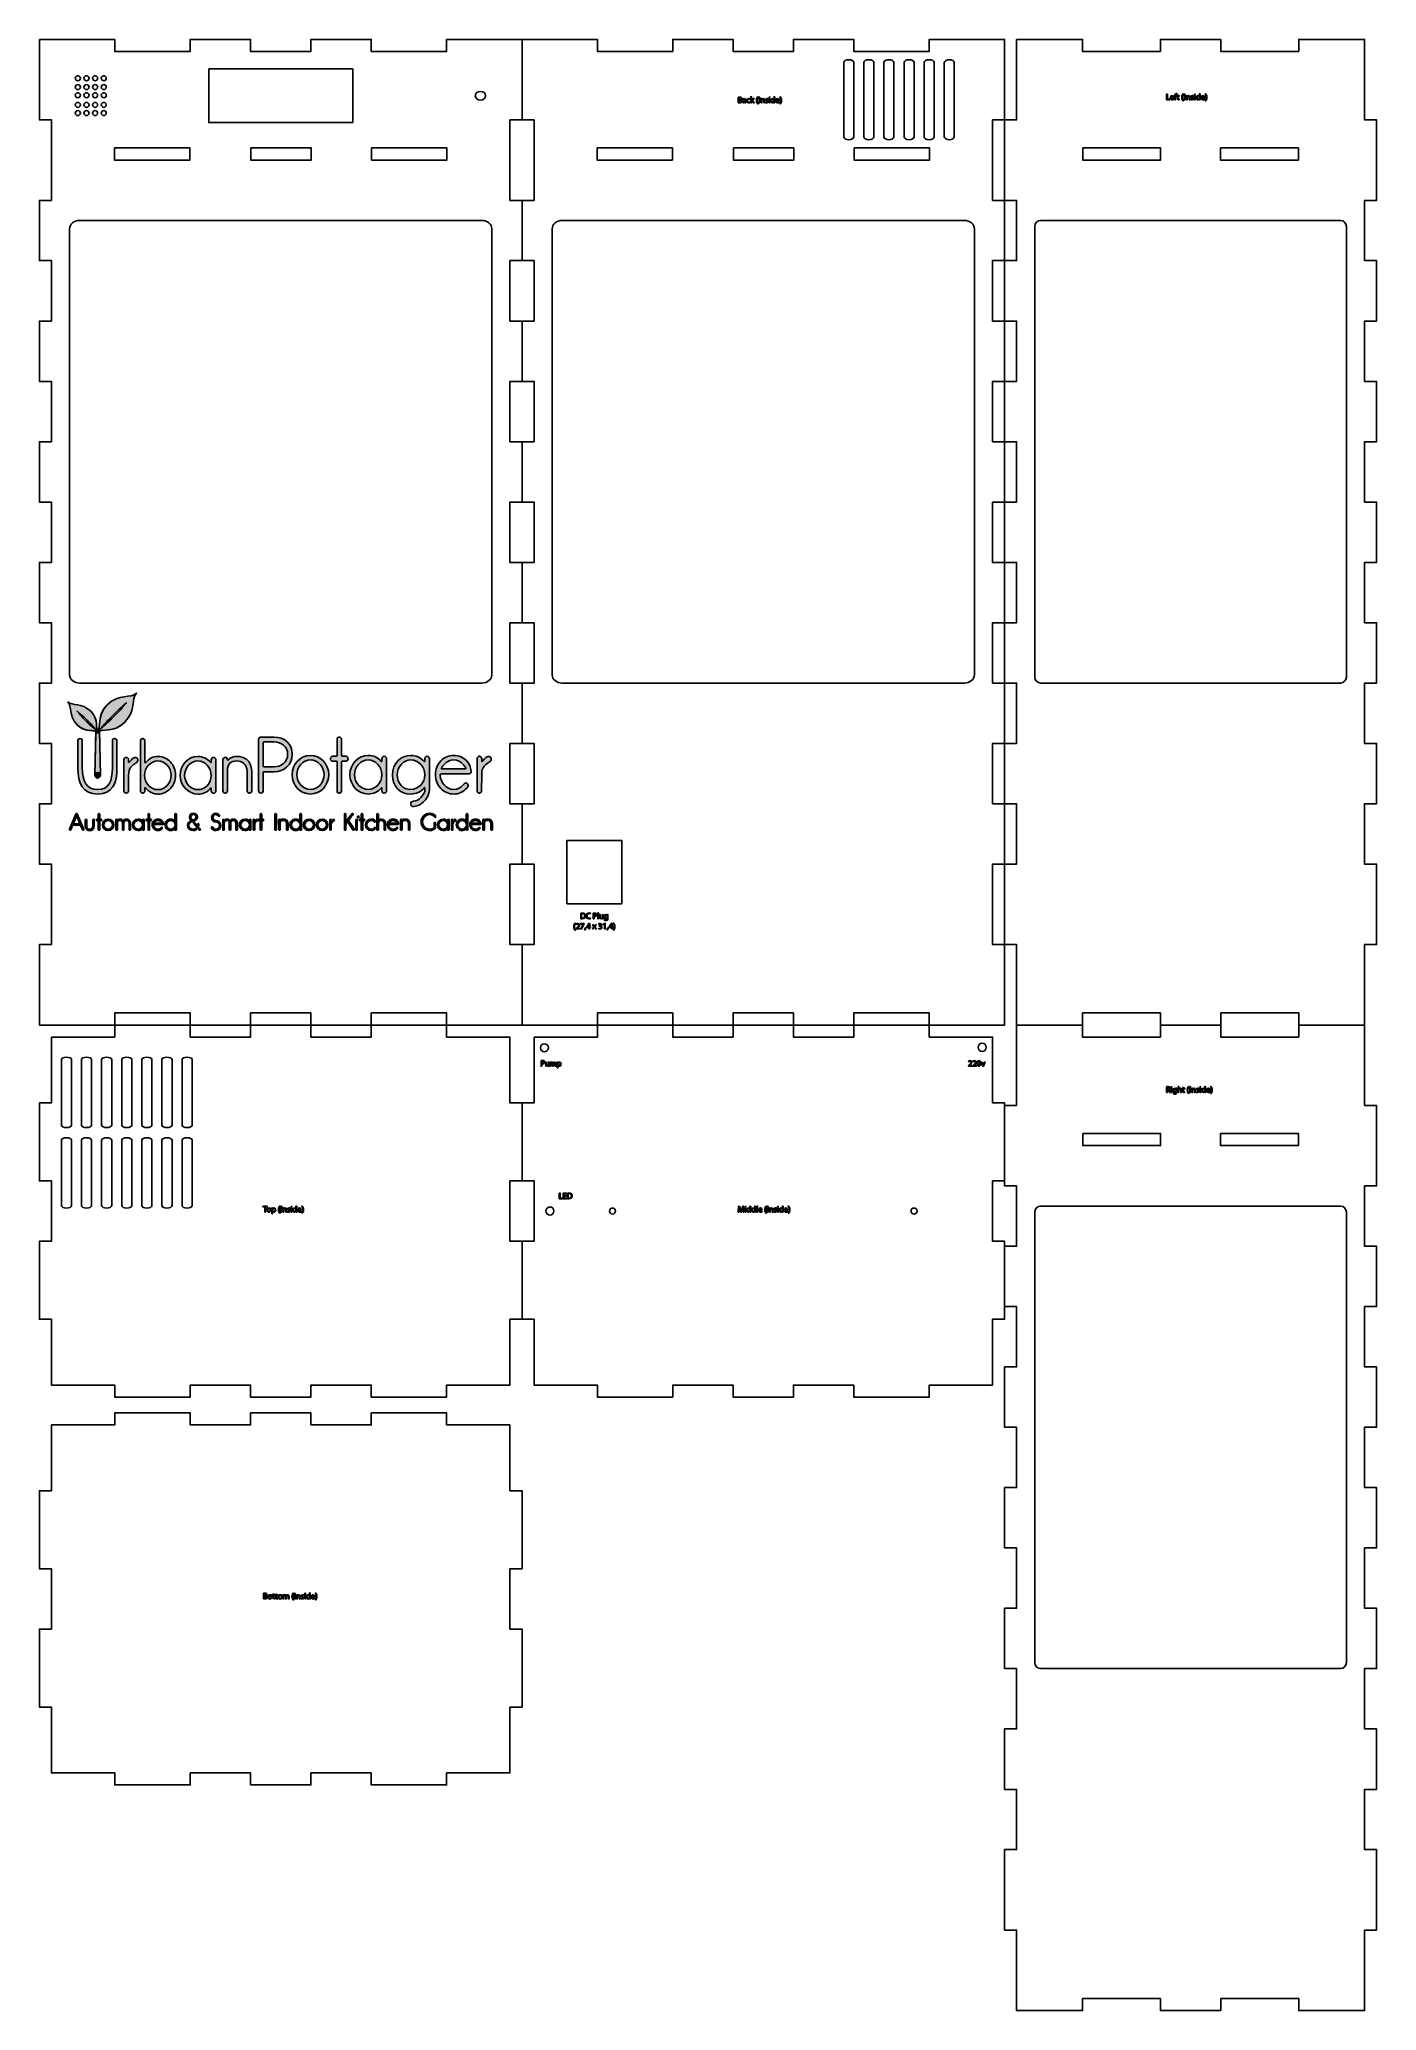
# Model space of a CAD drawing. Extents: x -743 to 1142, y -1188 to 1589.
import ezdxf

# ---------------------------------------------------------------- set-up
doc = ezdxf.new("R2010")
doc.units = 0
doc.header["$MEASUREMENT"] = 0
doc.layers.add('LAYER_1', color=7, linetype='CONTINUOUS')

# ---------------------------------------------------------------- blocks, each defined once
blk = doc.blocks.new('BLOCK_2')
at = {"layer": 'LAYER_1', "color": 7}
blk.add_lwpolyline([(-743, 1589.5), (-636.7, 1589.5), (-636.7, 1572.5), (-530.4, 1572.5), (-530.4, 1589.5), (-445.4, 1589.5), (-445.4, 1572.5), (-360.3, 1572.5), (-360.3, 1589.5), (-275.3, 1589.5), (-275.3, 1572.5), (-169, 1572.5), (-169, 1589.5), (-62.7, 1589.5), (-62.7, 1476.1), (-79.7, 1476.1), (-79.7, 1362.7), (-62.7, 1362.7), (-62.7, 1277.7), (-79.7, 1277.7), (-79.7, 1192.6), (-62.7, 1192.6), (-62.7, 1107.6), (-79.7, 1107.6), (-79.7, 1022.5), (-62.7, 1022.5), (-62.7, 937.5), (-79.7, 937.5), (-79.7, 852.5), (-62.7, 852.5), (-62.7, 767.4), (-79.7, 767.4), (-79.7, 682.4), (-62.7, 682.4), (-62.7, 597.3), (-79.7, 597.3), (-79.7, 512.3), (-62.7, 512.3), (-62.7, 427.3), (-79.7, 427.3), (-79.7, 313.9), (-62.7, 313.9), (-62.7, 200.5), (-169, 200.5), (-169, 217.5), (-275.3, 217.5), (-275.3, 200.5), (-360.3, 200.5), (-360.3, 217.5), (-445.4, 217.5), (-445.4, 200.5), (-530.4, 200.5), (-530.4, 217.5), (-636.7, 217.5), (-636.7, 200.5), (-743, 200.5), (-743, 313.9), (-726, 313.9), (-726, 427.3), (-743, 427.3), (-743, 512.3), (-726, 512.3), (-726, 597.3), (-743, 597.3), (-743, 682.4), (-726, 682.4), (-726, 767.4), (-743, 767.4), (-743, 852.5), (-726, 852.5), (-726, 937.5), (-743, 937.5), (-743, 1022.5), (-726, 1022.5), (-726, 1107.6), (-743, 1107.6), (-743, 1192.6), (-726, 1192.6), (-726, 1277.7), (-743, 1277.7), (-743, 1362.7), (-726, 1362.7), (-726, 1476.1), (-743, 1476.1), (-743, 1589.5)], dxfattribs=at)
blk = doc.blocks.new('BLOCK_3')
at = {"layer": 'LAYER_1', "color": 7}
blk.add_lwpolyline([(-62.7, 1589.5), (43.6, 1589.5), (43.6, 1572.5), (149.9, 1572.5), (149.9, 1589.5), (234.9, 1589.5), (234.9, 1572.5), (320, 1572.5), (320, 1589.5), (405, 1589.5), (405, 1572.5), (511.3, 1572.5), (511.3, 1589.5), (617.6, 1589.5), (617.6, 1476.1), (600.6, 1476.1), (600.6, 1362.7), (617.6, 1362.7), (617.6, 1277.7), (600.6, 1277.7), (600.6, 1192.6), (617.6, 1192.6), (617.6, 1107.6), (600.6, 1107.6), (600.6, 1022.5), (617.6, 1022.5), (617.6, 937.5), (600.6, 937.5), (600.6, 852.5), (617.6, 852.5), (617.6, 767.4), (600.6, 767.4), (600.6, 682.4), (617.6, 682.4), (617.6, 597.3), (600.6, 597.3), (600.6, 512.3), (617.6, 512.3), (617.6, 427.3), (600.6, 427.3), (600.6, 313.9), (617.6, 313.9), (617.6, 200.5), (511.3, 200.5), (511.3, 217.5), (405, 217.5), (405, 200.5), (320, 200.5), (320, 217.5), (234.9, 217.5), (234.9, 200.5), (149.9, 200.5), (149.9, 217.5), (43.6, 217.5), (43.6, 200.5), (-62.7, 200.5), (-62.7, 313.9), (-45.7, 313.9), (-45.7, 427.3), (-62.7, 427.3), (-62.7, 512.3), (-45.7, 512.3), (-45.7, 597.3), (-62.7, 597.3), (-62.7, 682.4), (-45.7, 682.4), (-45.7, 767.4), (-62.7, 767.4), (-62.7, 852.5), (-45.7, 852.5), (-45.7, 937.5), (-62.7, 937.5), (-62.7, 1022.5), (-45.7, 1022.5), (-45.7, 1107.6), (-62.7, 1107.6), (-62.7, 1192.6), (-45.7, 1192.6), (-45.7, 1277.7), (-62.7, 1277.7), (-62.7, 1362.7), (-45.7, 1362.7), (-45.7, 1476.1), (-62.7, 1476.1), (-62.7, 1589.5)], dxfattribs=at)
blk = doc.blocks.new('BLOCK_4')
at = {"layer": 'LAYER_1', "color": 7}
blk.add_lwpolyline([(634.6, 1589.5), (727.5, 1589.5), (727.5, 1572.5), (837.3, 1572.5), (837.3, 1589.5), (922.3, 1589.5), (922.3, 1572.5), (1032.2, 1572.5), (1032.2, 1589.5), (1125, 1589.5), (1125, 1476.1), (1142, 1476.1), (1142, 1362.7), (1125, 1362.7), (1125, 1277.7), (1142, 1277.7), (1142, 1192.6), (1125, 1192.6), (1125, 1107.6), (1142, 1107.6), (1142, 1022.5), (1125, 1022.5), (1125, 937.5), (1142, 937.5), (1142, 852.5), (1125, 852.5), (1125, 767.4), (1142, 767.4), (1142, 682.4), (1125, 682.4), (1125, 597.3), (1142, 597.3), (1142, 512.3), (1125, 512.3), (1125, 427.3), (1142, 427.3), (1142, 313.9), (1125, 313.9), (1125, 200.5), (1032.2, 200.5), (1032.2, 217.5), (922.3, 217.5), (922.3, 200.5), (837.3, 200.5), (837.3, 217.5), (727.5, 217.5), (727.5, 200.5), (634.6, 200.5), (634.6, 313.9), (617.6, 313.9), (617.6, 427.3), (634.6, 427.3), (634.6, 512.3), (617.6, 512.3), (617.6, 597.3), (634.6, 597.3), (634.6, 682.4), (617.6, 682.4), (617.6, 767.4), (634.6, 767.4), (634.6, 852.5), (617.6, 852.5), (617.6, 937.5), (634.6, 937.5), (634.6, 1022.5), (617.6, 1022.5), (617.6, 1107.6), (634.6, 1107.6), (634.6, 1192.6), (617.6, 1192.6), (617.6, 1277.7), (634.6, 1277.7), (634.6, 1362.7), (617.6, 1362.7), (617.6, 1476.1), (634.6, 1476.1), (634.6, 1589.5)], dxfattribs=at)
blk = doc.blocks.new('BLOCK_5')
at = {"layer": 'LAYER_1', "color": 7}
blk.add_lwpolyline([(634.6, 200.5), (727.5, 200.5), (727.5, 183.5), (837.3, 183.5), (837.3, 200.5), (922.3, 200.5), (922.3, 183.5), (1032.2, 183.5), (1032.2, 200.5), (1125, 200.5), (1125, 87.1), (1142, 87.1), (1142, -26.3), (1125, -26.3), (1125, -111.3), (1142, -111.3), (1142, -196.3), (1125, -196.3), (1125, -281.4), (1142, -281.4), (1142, -366.4), (1125, -366.4), (1125, -451.5), (1142, -451.5), (1142, -536.5), (1125, -536.5), (1125, -621.5), (1142, -621.5), (1142, -706.6), (1125, -706.6), (1125, -791.6), (1142, -791.6), (1142, -876.7), (1125, -876.7), (1125, -961.7), (1142, -961.7), (1142, -1075.1), (1125, -1075.1), (1125, -1188.5), (1032.2, -1188.5), (1032.2, -1171.5), (922.3, -1171.5), (922.3, -1188.5), (837.3, -1188.5), (837.3, -1171.5), (727.5, -1171.5), (727.5, -1188.5), (634.6, -1188.5), (634.6, -1075.1), (617.6, -1075.1), (617.6, -961.7), (634.6, -961.7), (634.6, -876.7), (617.6, -876.7), (617.6, -791.6), (634.6, -791.6), (634.6, -706.6), (617.6, -706.6), (617.6, -621.5), (634.6, -621.5), (634.6, -536.5), (617.6, -536.5), (617.6, -451.5), (634.6, -451.5), (634.6, -366.4), (617.6, -366.4), (617.6, -281.4), (634.6, -281.4), (634.6, -196.3), (617.6, -196.3), (617.6, -111.3), (634.6, -111.3), (634.6, -26.3), (617.6, -26.3), (617.6, 87.1), (634.6, 87.1), (634.6, 200.5)], dxfattribs=at)
blk = doc.blocks.new('BLOCK_6')
at = {"layer": 'LAYER_1', "color": 7}
blk.add_lwpolyline([(-726, 183.5), (-636.7, 183.5), (-636.7, 200.5), (-530.4, 200.5), (-530.4, 183.5), (-445.4, 183.5), (-445.4, 200.5), (-360.3, 200.5), (-360.3, 183.5), (-275.3, 183.5), (-275.3, 200.5), (-169, 200.5), (-169, 183.5), (-79.7, 183.5), (-79.7, 90.7), (-62.7, 90.7), (-62.7, -19.2), (-79.7, -19.2), (-79.7, -104.2), (-62.7, -104.2), (-62.7, -214.1), (-79.7, -214.1), (-79.7, -306.9), (-169, -306.9), (-169, -323.9), (-275.3, -323.9), (-275.3, -306.9), (-360.3, -306.9), (-360.3, -323.9), (-445.4, -323.9), (-445.4, -306.9), (-530.4, -306.9), (-530.4, -323.9), (-636.7, -323.9), (-636.7, -306.9), (-726, -306.9), (-726, -214.1), (-743, -214.1), (-743, -104.2), (-726, -104.2), (-726, -19.2), (-743, -19.2), (-743, 90.7), (-726, 90.7), (-726, 183.5)], dxfattribs=at)
blk = doc.blocks.new('BLOCK_7')
at = {"layer": 'LAYER_1', "color": 7}
blk.add_lwpolyline([(-45.7, 183.5), (43.6, 183.5), (43.6, 200.5), (149.9, 200.5), (149.9, 183.5), (234.9, 183.5), (234.9, 200.5), (320, 200.5), (320, 183.5), (405, 183.5), (405, 200.5), (511.3, 200.5), (511.3, 183.5), (600.6, 183.5), (600.6, 90.7), (617.6, 90.7), (617.6, -19.2), (600.6, -19.2), (600.6, -104.2), (617.6, -104.2), (617.6, -214.1), (600.6, -214.1), (600.6, -306.9), (511.3, -306.9), (511.3, -323.9), (405, -323.9), (405, -306.9), (320, -306.9), (320, -323.9), (234.9, -323.9), (234.9, -306.9), (149.9, -306.9), (149.9, -323.9), (43.6, -323.9), (43.6, -306.9), (-45.7, -306.9), (-45.7, -214.1), (-62.7, -214.1), (-62.7, -104.2), (-45.7, -104.2), (-45.7, -19.2), (-62.7, -19.2), (-62.7, 90.7), (-45.7, 90.7), (-45.7, 183.5)], dxfattribs=at)
blk = doc.blocks.new('BLOCK_8')
at = {"layer": 'LAYER_1'}
h = blk.add_hatch(color=1, dxfattribs=at)
h.dxf.hatch_style = 2
h.paths.add_polyline_path([(-425.4, -55.9), (-427.9, -55.9), (-427.9, -55), (-421.9, -55), (-421.9, -55.9), (-424.4, -55.9), (-424.4, -63.1), (-425.4, -63.1)])
h = blk.add_hatch(color=1, dxfattribs=at)
h.dxf.hatch_style = 2
edge = h.paths.add_edge_path()
edge.add_spline(control_points=[(-403.6, -54.8), (-404.5, -56), (-405.1, -57.5), (-405.1, -59.7), (-405.1, -61.9), (-404.5, -63.4), (-403.6, -64.6), (-403.6, -64.6), (-404.5, -64.6), (-404.5, -64.6), (-405.2, -63.6), (-406, -62), (-406, -59.7), (-406, -57.4), (-405.2, -55.8), (-404.5, -54.8), (-404.5, -54.8), (-403.6, -54.8), (-403.6, -54.8)], knot_values=[0, 0, 0, 0, 1, 1, 1, 2, 2, 2, 3, 3, 3, 4, 4, 4, 5, 5, 5, 6, 6, 6, 6], degree=3, periodic=1)
h = blk.add_hatch(color=1, dxfattribs=at)
h.dxf.hatch_style = 2
h.paths.add_polyline_path([(-401.4, -55), (-401.4, -63.1), (-402.5, -63.1), (-402.5, -55)])
h = blk.add_hatch(color=1, dxfattribs=at)
h.dxf.hatch_style = 2
edge = h.paths.add_edge_path()
edge.add_spline(control_points=[(-386.9, -55.7), (-386.9, -56), (-387.2, -56.3), (-387.6, -56.3), (-388, -56.3), (-388.3, -56), (-388.3, -55.7), (-388.3, -55.3), (-388, -55), (-387.6, -55), (-387.2, -55), (-386.9, -55.3), (-386.9, -55.7)], knot_values=[0, 0, 0, 0, 1, 1, 1, 2, 2, 2, 3, 3, 3, 4, 4, 4, 4], degree=3, periodic=1)
h.paths.add_polyline_path([(-388.1, -63.1), (-388.1, -57.3), (-387.1, -57.3), (-387.1, -63.1)])
h = blk.add_hatch(color=1, dxfattribs=at)
h.dxf.hatch_style = 2
edge = h.paths.add_edge_path()
edge.add_spline(control_points=[(-380.3, -54.6), (-380.3, -54.6), (-380.3, -61.6), (-380.3, -61.6), (-380.3, -62.1), (-380.3, -62.7), (-380.3, -63.1), (-380.3, -63.1), (-381.2, -63.1), (-381.2, -63.1), (-381.2, -63.1), (-381.2, -62.1), (-381.2, -62.1), (-381.2, -62.1), (-381.3, -62.1), (-381.3, -62.1), (-381.6, -62.8), (-382.3, -63.3), (-383.2, -63.3), (-384.6, -63.3), (-385.7, -62.1), (-385.7, -60.3), (-385.7, -58.4), (-384.5, -57.2), (-383.1, -57.2), (-382.2, -57.2), (-381.6, -57.6), (-381.4, -58.1), (-381.4, -58.1), (-381.4, -58.1), (-381.4, -58.1), (-381.4, -58.1), (-381.4, -54.6), (-381.4, -54.6), (-381.4, -54.6), (-380.3, -54.6), (-380.3, -54.6)], knot_values=[0, 0, 0, 0, 1, 1, 1, 2, 2, 2, 3, 3, 3, 4, 4, 4, 5, 5, 5, 6, 6, 6, 7, 7, 7, 8, 8, 8, 9, 9, 9, 10, 10, 10, 11, 11, 11, 12, 12, 12, 12], degree=3, periodic=1)
edge = h.paths.add_edge_path()
edge.add_spline(control_points=[(-381.4, -59.7), (-381.4, -59.5), (-381.4, -59.4), (-381.4, -59.2), (-381.6, -58.6), (-382.1, -58), (-382.9, -58), (-384, -58), (-384.7, -59), (-384.7, -60.3), (-384.7, -61.4), (-384.1, -62.4), (-383, -62.4), (-382.2, -62.4), (-381.6, -61.9), (-381.4, -61.1), (-381.4, -61), (-381.4, -60.9), (-381.4, -60.7), (-381.4, -60.7), (-381.4, -59.7), (-381.4, -59.7)], knot_values=[0, 0, 0, 0, 1, 1, 1, 2, 2, 2, 3, 3, 3, 4, 4, 4, 5, 5, 5, 6, 6, 6, 7, 7, 7, 7], degree=3, periodic=1)
h = blk.add_hatch(color=1, dxfattribs=at)
h.dxf.hatch_style = 2
edge = h.paths.add_edge_path()
edge.add_spline(control_points=[(-373.2, -64.6), (-372.3, -63.4), (-371.7, -61.8), (-371.7, -59.7), (-371.7, -57.5), (-372.3, -56), (-373.2, -54.8), (-373.2, -54.8), (-372.4, -54.8), (-372.4, -54.8), (-371.6, -55.8), (-370.8, -57.3), (-370.8, -59.7), (-370.8, -62), (-371.6, -63.6), (-372.4, -64.6), (-372.4, -64.6), (-373.2, -64.6), (-373.2, -64.6)], knot_values=[0, 0, 0, 0, 1, 1, 1, 2, 2, 2, 3, 3, 3, 4, 4, 4, 5, 5, 5, 6, 6, 6, 6], degree=3, periodic=1)
h = blk.add_hatch(color=1, dxfattribs=at)
h.dxf.hatch_style = 2
edge = h.paths.add_edge_path()
edge.add_spline(control_points=[(-416.6, -60.2), (-416.6, -62.3), (-418.1, -63.3), (-419.5, -63.3), (-421.1, -63.3), (-422.3, -62.1), (-422.3, -60.3), (-422.3, -58.3), (-421, -57.2), (-419.4, -57.2), (-417.8, -57.2), (-416.6, -58.4), (-416.6, -60.2)], knot_values=[0, 0, 0, 0, 1, 1, 1, 2, 2, 2, 3, 3, 3, 4, 4, 4, 4], degree=3, periodic=1)
edge = h.paths.add_edge_path()
edge.add_spline(control_points=[(-421.2, -60.2), (-421.2, -61.5), (-420.5, -62.5), (-419.5, -62.5), (-418.5, -62.5), (-417.7, -61.5), (-417.7, -60.2), (-417.7, -59.2), (-418.2, -58), (-419.5, -58), (-420.7, -58), (-421.2, -59.1), (-421.2, -60.2)], knot_values=[0, 0, 0, 0, 1, 1, 1, 2, 2, 2, 3, 3, 3, 4, 4, 4, 4], degree=3, periodic=1)
h = blk.add_hatch(color=1, dxfattribs=at)
h.dxf.hatch_style = 2
edge = h.paths.add_edge_path()
edge.add_spline(control_points=[(-415.3, -59.2), (-415.3, -58.5), (-415.3, -57.9), (-415.3, -57.3), (-415.3, -57.3), (-414.4, -57.3), (-414.4, -57.3), (-414.4, -57.3), (-414.4, -58.3), (-414.4, -58.3), (-414.4, -58.3), (-414.3, -58.3), (-414.3, -58.3), (-413.9, -57.6), (-413.2, -57.2), (-412.3, -57.2), (-410.9, -57.2), (-409.8, -58.4), (-409.8, -60.1), (-409.8, -62.2), (-411.1, -63.3), (-412.4, -63.3), (-413.2, -63.3), (-413.9, -62.9), (-414.2, -62.3), (-414.2, -62.3), (-414.3, -62.3), (-414.3, -62.3), (-414.3, -62.3), (-414.3, -65.5), (-414.3, -65.5), (-414.3, -65.5), (-415.3, -65.5), (-415.3, -65.5), (-415.3, -65.5), (-415.3, -59.2), (-415.3, -59.2)], knot_values=[0, 0, 0, 0, 1, 1, 1, 2, 2, 2, 3, 3, 3, 4, 4, 4, 5, 5, 5, 6, 6, 6, 7, 7, 7, 8, 8, 8, 9, 9, 9, 10, 10, 10, 11, 11, 11, 12, 12, 12, 12], degree=3, periodic=1)
edge = h.paths.add_edge_path()
edge.add_spline(control_points=[(-414.3, -60.8), (-414.3, -60.9), (-414.2, -61.1), (-414.2, -61.2), (-414, -61.9), (-413.4, -62.4), (-412.6, -62.4), (-411.5, -62.4), (-410.9, -61.5), (-410.9, -60.2), (-410.9, -59), (-411.5, -58), (-412.6, -58), (-413.3, -58), (-414, -58.5), (-414.2, -59.3), (-414.2, -59.5), (-414.3, -59.6), (-414.3, -59.8), (-414.3, -59.8), (-414.3, -60.8), (-414.3, -60.8)], knot_values=[0, 0, 0, 0, 1, 1, 1, 2, 2, 2, 3, 3, 3, 4, 4, 4, 5, 5, 5, 6, 6, 6, 7, 7, 7, 7], degree=3, periodic=1)
h = blk.add_hatch(color=1, dxfattribs=at)
h.dxf.hatch_style = 2
edge = h.paths.add_edge_path()
edge.add_spline(control_points=[(-399.5, -58.9), (-399.5, -58.3), (-399.5, -57.8), (-399.6, -57.3), (-399.6, -57.3), (-398.6, -57.3), (-398.6, -57.3), (-398.6, -57.3), (-398.6, -58.3), (-398.6, -58.3), (-398.6, -58.3), (-398.6, -58.3), (-398.6, -58.3), (-398.3, -57.7), (-397.6, -57.2), (-396.6, -57.2), (-395.8, -57.2), (-394.6, -57.7), (-394.6, -59.7), (-394.6, -59.7), (-394.6, -63.1), (-394.6, -63.1), (-394.6, -63.1), (-395.6, -63.1), (-395.6, -63.1), (-395.6, -63.1), (-395.6, -59.8), (-395.6, -59.8), (-395.6, -58.8), (-396, -58.1), (-397, -58.1), (-397.7, -58.1), (-398.2, -58.6), (-398.4, -59.1), (-398.5, -59.3), (-398.5, -59.5), (-398.5, -59.6), (-398.5, -59.6), (-398.5, -63.1), (-398.5, -63.1), (-398.5, -63.1), (-399.5, -63.1), (-399.5, -63.1), (-399.5, -63.1), (-399.5, -58.9), (-399.5, -58.9)], knot_values=[0, 0, 0, 0, 1, 1, 1, 2, 2, 2, 3, 3, 3, 4, 4, 4, 5, 5, 5, 6, 6, 6, 7, 7, 7, 8, 8, 8, 9, 9, 9, 10, 10, 10, 11, 11, 11, 12, 12, 12, 13, 13, 13, 14, 14, 14, 15, 15, 15, 15], degree=3, periodic=1)
h = blk.add_hatch(color=1, dxfattribs=at)
h.dxf.hatch_style = 2
edge = h.paths.add_edge_path()
edge.add_spline(control_points=[(-393, -62.1), (-392.7, -62.2), (-392.1, -62.5), (-391.6, -62.5), (-390.9, -62.5), (-390.5, -62.1), (-390.5, -61.6), (-390.5, -61.1), (-390.8, -60.8), (-391.6, -60.5), (-392.6, -60.2), (-393.1, -59.6), (-393.1, -58.9), (-393.1, -58), (-392.3, -57.2), (-391.1, -57.2), (-390.5, -57.2), (-390, -57.4), (-389.7, -57.6), (-389.7, -57.6), (-389.9, -58.3), (-389.9, -58.3), (-390.2, -58.2), (-390.6, -58), (-391.1, -58), (-391.8, -58), (-392.1, -58.3), (-392.1, -58.8), (-392.1, -59.2), (-391.8, -59.5), (-391, -59.8), (-390, -60.1), (-389.5, -60.6), (-389.5, -61.5), (-389.5, -62.5), (-390.3, -63.3), (-391.6, -63.3), (-392.3, -63.3), (-392.9, -63.1), (-393.3, -62.8), (-393.3, -62.8), (-393, -62.1), (-393, -62.1)], knot_values=[0, 0, 0, 0, 1, 1, 1, 2, 2, 2, 3, 3, 3, 4, 4, 4, 5, 5, 5, 6, 6, 6, 7, 7, 7, 8, 8, 8, 9, 9, 9, 10, 10, 10, 11, 11, 11, 12, 12, 12, 13, 13, 13, 14, 14, 14, 14], degree=3, periodic=1)
h = blk.add_hatch(color=1, dxfattribs=at)
h.dxf.hatch_style = 2
edge = h.paths.add_edge_path()
edge.add_spline(control_points=[(-378, -60.4), (-377.9, -61.8), (-377, -62.4), (-376, -62.4), (-375.2, -62.4), (-374.7, -62.3), (-374.4, -62.1), (-374.4, -62.1), (-374.2, -62.9), (-374.2, -62.9), (-374.5, -63.1), (-375.2, -63.3), (-376.1, -63.3), (-377.9, -63.3), (-379, -62.1), (-379, -60.3), (-379, -58.6), (-377.9, -57.2), (-376.2, -57.2), (-374.3, -57.2), (-373.8, -58.9), (-373.8, -59.9), (-373.8, -60.1), (-373.9, -60.3), (-373.9, -60.4), (-373.9, -60.4), (-378, -60.4), (-378, -60.4)], knot_values=[0, 0, 0, 0, 1, 1, 1, 2, 2, 2, 3, 3, 3, 4, 4, 4, 5, 5, 5, 6, 6, 6, 7, 7, 7, 8, 8, 8, 9, 9, 9, 9], degree=3, periodic=1)
edge = h.paths.add_edge_path()
edge.add_spline(control_points=[(-374.9, -59.7), (-374.9, -59), (-375.1, -58), (-376.3, -58), (-377.4, -58), (-377.9, -58.9), (-377.9, -59.7), (-377.9, -59.7), (-374.9, -59.7), (-374.9, -59.7)], knot_values=[0, 0, 0, 0, 1, 1, 1, 2, 2, 2, 3, 3, 3, 3], degree=3, periodic=1)
for points in [[(-425.4, -55.9), (-427.9, -55.9), (-427.9, -55), (-421.9, -55), (-421.9, -55.9), (-424.4, -55.9), (-424.4, -63.1), (-425.4, -63.1), (-425.4, -55.9)], [(-401.4, -55), (-401.4, -63.1), (-402.5, -63.1), (-402.5, -55), (-401.4, -55)], [(-388.1, -63.1), (-388.1, -57.3), (-387.1, -57.3), (-387.1, -63.1), (-388.1, -63.1)]]:
    blk.add_lwpolyline(points, dxfattribs=at)
for points, knots in [([(-403.6, -54.8), (-404.5, -56), (-405.1, -57.5), (-405.1, -59.7), (-405.1, -61.9), (-404.5, -63.4), (-403.6, -64.6), (-403.6, -64.6), (-404.5, -64.6), (-404.5, -64.6), (-405.2, -63.6), (-406, -62), (-406, -59.7), (-406, -57.4), (-405.2, -55.8), (-404.5, -54.8), (-404.5, -54.8), (-403.6, -54.8), (-403.6, -54.8)], [0, 0, 0, 0, 1, 1, 1, 2, 2, 2, 3, 3, 3, 4, 4, 4, 5, 5, 5, 6, 6, 6, 6]), ([(-386.9, -55.7), (-386.9, -56), (-387.2, -56.3), (-387.6, -56.3), (-388, -56.3), (-388.3, -56), (-388.3, -55.7), (-388.3, -55.3), (-388, -55), (-387.6, -55), (-387.2, -55), (-386.9, -55.3), (-386.9, -55.7)], [0, 0, 0, 0, 1, 1, 1, 2, 2, 2, 3, 3, 3, 4, 4, 4, 4]), ([(-380.3, -54.6), (-380.3, -54.6), (-380.3, -61.6), (-380.3, -61.6), (-380.3, -62.1), (-380.3, -62.7), (-380.3, -63.1), (-380.3, -63.1), (-381.2, -63.1), (-381.2, -63.1), (-381.2, -63.1), (-381.2, -62.1), (-381.2, -62.1), (-381.2, -62.1), (-381.3, -62.1), (-381.3, -62.1), (-381.6, -62.8), (-382.3, -63.3), (-383.2, -63.3), (-384.6, -63.3), (-385.7, -62.1), (-385.7, -60.3), (-385.7, -58.4), (-384.5, -57.2), (-383.1, -57.2), (-382.2, -57.2), (-381.6, -57.6), (-381.4, -58.1), (-381.4, -58.1), (-381.4, -58.1), (-381.4, -58.1), (-381.4, -58.1), (-381.4, -54.6), (-381.4, -54.6), (-381.4, -54.6), (-380.3, -54.6), (-380.3, -54.6)], [0, 0, 0, 0, 1, 1, 1, 2, 2, 2, 3, 3, 3, 4, 4, 4, 5, 5, 5, 6, 6, 6, 7, 7, 7, 8, 8, 8, 9, 9, 9, 10, 10, 10, 11, 11, 11, 12, 12, 12, 12]), ([(-373.2, -64.6), (-372.3, -63.4), (-371.7, -61.8), (-371.7, -59.7), (-371.7, -57.5), (-372.3, -56), (-373.2, -54.8), (-373.2, -54.8), (-372.4, -54.8), (-372.4, -54.8), (-371.6, -55.8), (-370.8, -57.3), (-370.8, -59.7), (-370.8, -62), (-371.6, -63.6), (-372.4, -64.6), (-372.4, -64.6), (-373.2, -64.6), (-373.2, -64.6)], [0, 0, 0, 0, 1, 1, 1, 2, 2, 2, 3, 3, 3, 4, 4, 4, 5, 5, 5, 6, 6, 6, 6]), ([(-416.6, -60.2), (-416.6, -62.3), (-418.1, -63.3), (-419.5, -63.3), (-421.1, -63.3), (-422.3, -62.1), (-422.3, -60.3), (-422.3, -58.3), (-421, -57.2), (-419.4, -57.2), (-417.8, -57.2), (-416.6, -58.4), (-416.6, -60.2)], [0, 0, 0, 0, 1, 1, 1, 2, 2, 2, 3, 3, 3, 4, 4, 4, 4]), ([(-421.2, -60.2), (-421.2, -61.5), (-420.5, -62.5), (-419.5, -62.5), (-418.5, -62.5), (-417.7, -61.5), (-417.7, -60.2), (-417.7, -59.2), (-418.2, -58), (-419.5, -58), (-420.7, -58), (-421.2, -59.1), (-421.2, -60.2)], [0, 0, 0, 0, 1, 1, 1, 2, 2, 2, 3, 3, 3, 4, 4, 4, 4]), ([(-415.3, -59.2), (-415.3, -58.5), (-415.3, -57.9), (-415.3, -57.3), (-415.3, -57.3), (-414.4, -57.3), (-414.4, -57.3), (-414.4, -57.3), (-414.4, -58.3), (-414.4, -58.3), (-414.4, -58.3), (-414.3, -58.3), (-414.3, -58.3), (-413.9, -57.6), (-413.2, -57.2), (-412.3, -57.2), (-410.9, -57.2), (-409.8, -58.4), (-409.8, -60.1), (-409.8, -62.2), (-411.1, -63.3), (-412.4, -63.3), (-413.2, -63.3), (-413.9, -62.9), (-414.2, -62.3), (-414.2, -62.3), (-414.3, -62.3), (-414.3, -62.3), (-414.3, -62.3), (-414.3, -65.5), (-414.3, -65.5), (-414.3, -65.5), (-415.3, -65.5), (-415.3, -65.5), (-415.3, -65.5), (-415.3, -59.2), (-415.3, -59.2)], [0, 0, 0, 0, 1, 1, 1, 2, 2, 2, 3, 3, 3, 4, 4, 4, 5, 5, 5, 6, 6, 6, 7, 7, 7, 8, 8, 8, 9, 9, 9, 10, 10, 10, 11, 11, 11, 12, 12, 12, 12]), ([(-414.3, -60.8), (-414.3, -60.9), (-414.2, -61.1), (-414.2, -61.2), (-414, -61.9), (-413.4, -62.4), (-412.6, -62.4), (-411.5, -62.4), (-410.9, -61.5), (-410.9, -60.2), (-410.9, -59), (-411.5, -58), (-412.6, -58), (-413.3, -58), (-414, -58.5), (-414.2, -59.3), (-414.2, -59.5), (-414.3, -59.6), (-414.3, -59.8), (-414.3, -59.8), (-414.3, -60.8), (-414.3, -60.8)], [0, 0, 0, 0, 1, 1, 1, 2, 2, 2, 3, 3, 3, 4, 4, 4, 5, 5, 5, 6, 6, 6, 7, 7, 7, 7]), ([(-399.5, -58.9), (-399.5, -58.3), (-399.5, -57.8), (-399.6, -57.3), (-399.6, -57.3), (-398.6, -57.3), (-398.6, -57.3), (-398.6, -57.3), (-398.6, -58.3), (-398.6, -58.3), (-398.6, -58.3), (-398.6, -58.3), (-398.6, -58.3), (-398.3, -57.7), (-397.6, -57.2), (-396.6, -57.2), (-395.8, -57.2), (-394.6, -57.7), (-394.6, -59.7), (-394.6, -59.7), (-394.6, -63.1), (-394.6, -63.1), (-394.6, -63.1), (-395.6, -63.1), (-395.6, -63.1), (-395.6, -63.1), (-395.6, -59.8), (-395.6, -59.8), (-395.6, -58.8), (-396, -58.1), (-397, -58.1), (-397.7, -58.1), (-398.2, -58.6), (-398.4, -59.1), (-398.5, -59.3), (-398.5, -59.5), (-398.5, -59.6), (-398.5, -59.6), (-398.5, -63.1), (-398.5, -63.1), (-398.5, -63.1), (-399.5, -63.1), (-399.5, -63.1), (-399.5, -63.1), (-399.5, -58.9), (-399.5, -58.9)], [0, 0, 0, 0, 1, 1, 1, 2, 2, 2, 3, 3, 3, 4, 4, 4, 5, 5, 5, 6, 6, 6, 7, 7, 7, 8, 8, 8, 9, 9, 9, 10, 10, 10, 11, 11, 11, 12, 12, 12, 13, 13, 13, 14, 14, 14, 15, 15, 15, 15]), ([(-393, -62.1), (-392.7, -62.2), (-392.1, -62.5), (-391.6, -62.5), (-390.9, -62.5), (-390.5, -62.1), (-390.5, -61.6), (-390.5, -61.1), (-390.8, -60.8), (-391.6, -60.5), (-392.6, -60.2), (-393.1, -59.6), (-393.1, -58.9), (-393.1, -58), (-392.3, -57.2), (-391.1, -57.2), (-390.5, -57.2), (-390, -57.4), (-389.7, -57.6), (-389.7, -57.6), (-389.9, -58.3), (-389.9, -58.3), (-390.2, -58.2), (-390.6, -58), (-391.1, -58), (-391.8, -58), (-392.1, -58.3), (-392.1, -58.8), (-392.1, -59.2), (-391.8, -59.5), (-391, -59.8), (-390, -60.1), (-389.5, -60.6), (-389.5, -61.5), (-389.5, -62.5), (-390.3, -63.3), (-391.6, -63.3), (-392.3, -63.3), (-392.9, -63.1), (-393.3, -62.8), (-393.3, -62.8), (-393, -62.1), (-393, -62.1)], [0, 0, 0, 0, 1, 1, 1, 2, 2, 2, 3, 3, 3, 4, 4, 4, 5, 5, 5, 6, 6, 6, 7, 7, 7, 8, 8, 8, 9, 9, 9, 10, 10, 10, 11, 11, 11, 12, 12, 12, 13, 13, 13, 14, 14, 14, 14]), ([(-381.4, -59.7), (-381.4, -59.5), (-381.4, -59.4), (-381.4, -59.2), (-381.6, -58.6), (-382.1, -58), (-382.9, -58), (-384, -58), (-384.7, -59), (-384.7, -60.3), (-384.7, -61.4), (-384.1, -62.4), (-383, -62.4), (-382.2, -62.4), (-381.6, -61.9), (-381.4, -61.1), (-381.4, -61), (-381.4, -60.9), (-381.4, -60.7), (-381.4, -60.7), (-381.4, -59.7), (-381.4, -59.7)], [0, 0, 0, 0, 1, 1, 1, 2, 2, 2, 3, 3, 3, 4, 4, 4, 5, 5, 5, 6, 6, 6, 7, 7, 7, 7]), ([(-378, -60.4), (-377.9, -61.8), (-377, -62.4), (-376, -62.4), (-375.2, -62.4), (-374.7, -62.3), (-374.4, -62.1), (-374.4, -62.1), (-374.2, -62.9), (-374.2, -62.9), (-374.5, -63.1), (-375.2, -63.3), (-376.1, -63.3), (-377.9, -63.3), (-379, -62.1), (-379, -60.3), (-379, -58.6), (-377.9, -57.2), (-376.2, -57.2), (-374.3, -57.2), (-373.8, -58.9), (-373.8, -59.9), (-373.8, -60.1), (-373.9, -60.3), (-373.9, -60.4), (-373.9, -60.4), (-378, -60.4), (-378, -60.4)], [0, 0, 0, 0, 1, 1, 1, 2, 2, 2, 3, 3, 3, 4, 4, 4, 5, 5, 5, 6, 6, 6, 7, 7, 7, 8, 8, 8, 9, 9, 9, 9]), ([(-374.9, -59.7), (-374.9, -59), (-375.1, -58), (-376.3, -58), (-377.4, -58), (-377.9, -58.9), (-377.9, -59.7), (-377.9, -59.7), (-374.9, -59.7), (-374.9, -59.7)], [0, 0, 0, 0, 1, 1, 1, 2, 2, 2, 3, 3, 3, 3])]:
    blk.add_open_spline(points, degree=3, knots=knots, dxfattribs=at)
blk = doc.blocks.new('BLOCK_9')
at = {"layer": 'LAYER_1'}
h = blk.add_hatch(color=1, dxfattribs=at)
h.dxf.hatch_style = 2
edge = h.paths.add_edge_path()
edge.add_spline(control_points=[(242.2, 1508.1), (242.7, 1508.3), (243.4, 1508.3), (244.1, 1508.3), (245.2, 1508.3), (245.8, 1508.1), (246.3, 1507.7), (246.7, 1507.4), (247, 1506.9), (247, 1506.3), (247, 1505.5), (246.5, 1504.8), (245.6, 1504.5), (245.6, 1504.5), (245.6, 1504.5), (245.6, 1504.5), (246.4, 1504.3), (247.3, 1503.7), (247.3, 1502.5), (247.3, 1501.8), (247, 1501.3), (246.6, 1500.9), (246.1, 1500.4), (245.1, 1500.1), (243.8, 1500.1), (243.1, 1500.1), (242.5, 1500.2), (242.2, 1500.2), (242.2, 1500.2), (242.2, 1508.1), (242.2, 1508.1)], knot_values=[0, 0, 0, 0, 1, 1, 1, 2, 2, 2, 3, 3, 3, 4, 4, 4, 5, 5, 5, 6, 6, 6, 7, 7, 7, 8, 8, 8, 9, 9, 9, 10, 10, 10, 10], degree=3, periodic=1)
edge = h.paths.add_edge_path()
edge.add_spline(control_points=[(243.2, 1504.8), (243.2, 1504.8), (244.2, 1504.8), (244.2, 1504.8), (245.3, 1504.8), (245.9, 1505.4), (245.9, 1506.2), (245.9, 1507.1), (245.2, 1507.5), (244.2, 1507.5), (243.7, 1507.5), (243.4, 1507.5), (243.2, 1507.5), (243.2, 1507.5), (243.2, 1504.8), (243.2, 1504.8)], knot_values=[0, 0, 0, 0, 1, 1, 1, 2, 2, 2, 3, 3, 3, 4, 4, 4, 5, 5, 5, 5], degree=3, periodic=1)
edge = h.paths.add_edge_path()
edge.add_spline(control_points=[(243.2, 1501), (243.5, 1500.9), (243.7, 1500.9), (244.1, 1500.9), (245.2, 1500.9), (246.2, 1501.3), (246.2, 1502.5), (246.2, 1503.6), (245.2, 1504.1), (244.1, 1504.1), (244.1, 1504.1), (243.2, 1504.1), (243.2, 1504.1), (243.2, 1504.1), (243.2, 1501), (243.2, 1501)], knot_values=[0, 0, 0, 0, 1, 1, 1, 2, 2, 2, 3, 3, 3, 4, 4, 4, 5, 5, 5, 5], degree=3, periodic=1)
h = blk.add_hatch(color=1, dxfattribs=at)
h.dxf.hatch_style = 2
edge = h.paths.add_edge_path()
edge.add_spline(control_points=[(252.7, 1501.6), (252.7, 1501.1), (252.8, 1500.6), (252.8, 1500.2), (252.8, 1500.2), (251.9, 1500.2), (251.9, 1500.2), (251.9, 1500.2), (251.8, 1500.9), (251.8, 1500.9), (251.8, 1500.9), (251.8, 1500.9), (251.8, 1500.9), (251.4, 1500.5), (250.8, 1500.1), (250, 1500.1), (248.8, 1500.1), (248.2, 1500.9), (248.2, 1501.7), (248.2, 1503.1), (249.5, 1503.9), (251.7, 1503.9), (251.7, 1503.9), (251.7, 1504), (251.7, 1504), (251.7, 1504.5), (251.6, 1505.3), (250.4, 1505.3), (249.8, 1505.3), (249.3, 1505.2), (248.9, 1504.9), (248.9, 1504.9), (248.6, 1505.6), (248.6, 1505.6), (249.1, 1505.9), (249.8, 1506.1), (250.5, 1506.1), (252.3, 1506.1), (252.7, 1504.9), (252.7, 1503.7), (252.7, 1503.7), (252.7, 1501.6), (252.7, 1501.6)], knot_values=[0, 0, 0, 0, 1, 1, 1, 2, 2, 2, 3, 3, 3, 4, 4, 4, 5, 5, 5, 6, 6, 6, 7, 7, 7, 8, 8, 8, 9, 9, 9, 10, 10, 10, 11, 11, 11, 12, 12, 12, 13, 13, 13, 14, 14, 14, 14], degree=3, periodic=1)
edge = h.paths.add_edge_path()
edge.add_spline(control_points=[(251.7, 1503.1), (250.6, 1503.2), (249.3, 1503), (249.3, 1501.8), (249.3, 1501.1), (249.7, 1500.8), (250.3, 1500.8), (251, 1500.8), (251.5, 1501.3), (251.7, 1501.8), (251.7, 1501.9), (251.7, 1502), (251.7, 1502.1), (251.7, 1502.1), (251.7, 1503.1), (251.7, 1503.1)], knot_values=[0, 0, 0, 0, 1, 1, 1, 2, 2, 2, 3, 3, 3, 4, 4, 4, 5, 5, 5, 5], degree=3, periodic=1)
h = blk.add_hatch(color=1, dxfattribs=at)
h.dxf.hatch_style = 2
edge = h.paths.add_edge_path()
edge.add_spline(control_points=[(258.6, 1500.4), (258.3, 1500.3), (257.7, 1500.1), (256.9, 1500.1), (255.2, 1500.1), (254, 1501.2), (254, 1503), (254, 1504.8), (255.3, 1506.1), (257.2, 1506.1), (257.8, 1506.1), (258.3, 1506), (258.6, 1505.8), (258.6, 1505.8), (258.4, 1505), (258.4, 1505), (258.1, 1505.1), (257.7, 1505.3), (257.2, 1505.3), (255.8, 1505.3), (255.1, 1504.3), (255.1, 1503.1), (255.1, 1501.7), (256, 1500.9), (257.1, 1500.9), (257.7, 1500.9), (258.1, 1501), (258.4, 1501.2), (258.4, 1501.2), (258.6, 1500.4), (258.6, 1500.4)], knot_values=[0, 0, 0, 0, 1, 1, 1, 2, 2, 2, 3, 3, 3, 4, 4, 4, 5, 5, 5, 6, 6, 6, 7, 7, 7, 8, 8, 8, 9, 9, 9, 10, 10, 10, 10], degree=3, periodic=1)
h = blk.add_hatch(color=1, dxfattribs=at)
h.dxf.hatch_style = 2
edge = h.paths.add_edge_path()
edge.add_spline(control_points=[(260.9, 1503.3), (260.9, 1503.3), (260.9, 1503.3), (260.9, 1503.3), (261, 1503.5), (261.2, 1503.8), (261.4, 1504), (261.4, 1504), (263.1, 1506), (263.1, 1506), (263.1, 1506), (264.4, 1506), (264.4, 1506), (264.4, 1506), (262.1, 1503.6), (262.1, 1503.6), (262.1, 1503.6), (264.7, 1500.2), (264.7, 1500.2), (264.7, 1500.2), (263.4, 1500.2), (263.4, 1500.2), (263.4, 1500.2), (261.4, 1503), (261.4, 1503), (261.4, 1503), (260.9, 1502.4), (260.9, 1502.4), (260.9, 1502.4), (260.9, 1500.2), (260.9, 1500.2), (260.9, 1500.2), (259.8, 1500.2), (259.8, 1500.2), (259.8, 1500.2), (259.8, 1508.7), (259.8, 1508.7), (259.8, 1508.7), (260.9, 1508.7), (260.9, 1508.7), (260.9, 1508.7), (260.9, 1503.3), (260.9, 1503.3)], knot_values=[0, 0, 0, 0, 1, 1, 1, 2, 2, 2, 3, 3, 3, 4, 4, 4, 5, 5, 5, 6, 6, 6, 7, 7, 7, 8, 8, 8, 9, 9, 9, 10, 10, 10, 11, 11, 11, 12, 12, 12, 13, 13, 13, 14, 14, 14, 14], degree=3, periodic=1)
h = blk.add_hatch(color=1, dxfattribs=at)
h.dxf.hatch_style = 2
edge = h.paths.add_edge_path()
edge.add_spline(control_points=[(270.3, 1508.5), (269.4, 1507.3), (268.8, 1505.8), (268.8, 1503.6), (268.8, 1501.5), (269.4, 1499.9), (270.3, 1498.7), (270.3, 1498.7), (269.5, 1498.7), (269.5, 1498.7), (268.7, 1499.7), (267.9, 1501.3), (267.9, 1503.6), (267.9, 1506), (268.7, 1507.5), (269.5, 1508.5), (269.5, 1508.5), (270.3, 1508.5), (270.3, 1508.5)], knot_values=[0, 0, 0, 0, 1, 1, 1, 2, 2, 2, 3, 3, 3, 4, 4, 4, 5, 5, 5, 6, 6, 6, 6], degree=3, periodic=1)
h = blk.add_hatch(color=1, dxfattribs=at)
h.dxf.hatch_style = 2
h.paths.add_polyline_path([(272.5, 1508.3), (272.5, 1500.2), (271.4, 1500.2), (271.4, 1508.3)])
h = blk.add_hatch(color=1, dxfattribs=at)
h.dxf.hatch_style = 2
edge = h.paths.add_edge_path()
edge.add_spline(control_points=[(274.4, 1504.4), (274.4, 1505), (274.4, 1505.5), (274.3, 1506), (274.3, 1506), (275.3, 1506), (275.3, 1506), (275.3, 1506), (275.3, 1505), (275.3, 1505), (275.3, 1505), (275.4, 1505), (275.4, 1505), (275.7, 1505.6), (276.3, 1506.1), (277.3, 1506.1), (278.1, 1506.1), (279.3, 1505.6), (279.3, 1503.6), (279.3, 1503.6), (279.3, 1500.2), (279.3, 1500.2), (279.3, 1500.2), (278.3, 1500.2), (278.3, 1500.2), (278.3, 1500.2), (278.3, 1503.5), (278.3, 1503.5), (278.3, 1504.5), (277.9, 1505.2), (276.9, 1505.2), (276.3, 1505.2), (275.7, 1504.8), (275.5, 1504.2), (275.5, 1504), (275.5, 1503.9), (275.5, 1503.7), (275.5, 1503.7), (275.5, 1500.2), (275.5, 1500.2), (275.5, 1500.2), (274.4, 1500.2), (274.4, 1500.2), (274.4, 1500.2), (274.4, 1504.4), (274.4, 1504.4)], knot_values=[0, 0, 0, 0, 1, 1, 1, 2, 2, 2, 3, 3, 3, 4, 4, 4, 5, 5, 5, 6, 6, 6, 7, 7, 7, 8, 8, 8, 9, 9, 9, 10, 10, 10, 11, 11, 11, 12, 12, 12, 13, 13, 13, 14, 14, 14, 15, 15, 15, 15], degree=3, periodic=1)
h = blk.add_hatch(color=1, dxfattribs=at)
h.dxf.hatch_style = 2
edge = h.paths.add_edge_path()
edge.add_spline(control_points=[(280.9, 1501.3), (281.2, 1501.1), (281.8, 1500.8), (282.3, 1500.8), (283.1, 1500.8), (283.4, 1501.2), (283.4, 1501.7), (283.4, 1502.2), (283.1, 1502.5), (282.4, 1502.8), (281.3, 1503.1), (280.8, 1503.7), (280.8, 1504.4), (280.8, 1505.3), (281.6, 1506.1), (282.8, 1506.1), (283.4, 1506.1), (283.9, 1506), (284.2, 1505.7), (284.2, 1505.7), (284, 1505), (284, 1505), (283.8, 1505.1), (283.3, 1505.3), (282.8, 1505.3), (282.2, 1505.3), (281.8, 1505), (281.8, 1504.5), (281.8, 1504.1), (282.2, 1503.8), (282.9, 1503.5), (283.9, 1503.2), (284.5, 1502.7), (284.5, 1501.8), (284.5, 1500.8), (283.6, 1500.1), (282.3, 1500.1), (281.7, 1500.1), (281.1, 1500.2), (280.7, 1500.5), (280.7, 1500.5), (280.9, 1501.3), (280.9, 1501.3)], knot_values=[0, 0, 0, 0, 1, 1, 1, 2, 2, 2, 3, 3, 3, 4, 4, 4, 5, 5, 5, 6, 6, 6, 7, 7, 7, 8, 8, 8, 9, 9, 9, 10, 10, 10, 11, 11, 11, 12, 12, 12, 13, 13, 13, 14, 14, 14, 14], degree=3, periodic=1)
h = blk.add_hatch(color=1, dxfattribs=at)
h.dxf.hatch_style = 2
edge = h.paths.add_edge_path()
edge.add_spline(control_points=[(287, 1507.6), (287, 1507.3), (286.7, 1507), (286.3, 1507), (285.9, 1507), (285.7, 1507.3), (285.7, 1507.6), (285.7, 1508), (285.9, 1508.3), (286.3, 1508.3), (286.7, 1508.3), (287, 1508), (287, 1507.6)], knot_values=[0, 0, 0, 0, 1, 1, 1, 2, 2, 2, 3, 3, 3, 4, 4, 4, 4], degree=3, periodic=1)
h.paths.add_polyline_path([(285.8, 1500.2), (285.8, 1506), (286.9, 1506), (286.9, 1500.2)])
h = blk.add_hatch(color=1, dxfattribs=at)
h.dxf.hatch_style = 2
edge = h.paths.add_edge_path()
edge.add_spline(control_points=[(293.6, 1508.7), (293.6, 1508.7), (293.6, 1501.7), (293.6, 1501.7), (293.6, 1501.2), (293.6, 1500.6), (293.7, 1500.2), (293.7, 1500.2), (292.7, 1500.2), (292.7, 1500.2), (292.7, 1500.2), (292.7, 1501.2), (292.7, 1501.2), (292.7, 1501.2), (292.6, 1501.2), (292.6, 1501.2), (292.3, 1500.5), (291.6, 1500.1), (290.7, 1500.1), (289.3, 1500.1), (288.2, 1501.2), (288.2, 1503), (288.2, 1504.9), (289.4, 1506.1), (290.8, 1506.1), (291.7, 1506.1), (292.3, 1505.7), (292.5, 1505.2), (292.5, 1505.2), (292.6, 1505.2), (292.6, 1505.2), (292.6, 1505.2), (292.6, 1508.7), (292.6, 1508.7), (292.6, 1508.7), (293.6, 1508.7), (293.6, 1508.7)], knot_values=[0, 0, 0, 0, 1, 1, 1, 2, 2, 2, 3, 3, 3, 4, 4, 4, 5, 5, 5, 6, 6, 6, 7, 7, 7, 8, 8, 8, 9, 9, 9, 10, 10, 10, 11, 11, 11, 12, 12, 12, 12], degree=3, periodic=1)
edge = h.paths.add_edge_path()
edge.add_spline(control_points=[(292.6, 1503.6), (292.6, 1503.8), (292.6, 1503.9), (292.5, 1504.1), (292.4, 1504.7), (291.8, 1505.3), (291, 1505.3), (289.9, 1505.3), (289.3, 1504.3), (289.3, 1503), (289.3, 1501.9), (289.9, 1500.9), (291, 1500.9), (291.7, 1500.9), (292.3, 1501.4), (292.5, 1502.2), (292.6, 1502.3), (292.6, 1502.5), (292.6, 1502.6), (292.6, 1502.6), (292.6, 1503.6), (292.6, 1503.6)], knot_values=[0, 0, 0, 0, 1, 1, 1, 2, 2, 2, 3, 3, 3, 4, 4, 4, 5, 5, 5, 6, 6, 6, 7, 7, 7, 7], degree=3, periodic=1)
h = blk.add_hatch(color=1, dxfattribs=at)
h.dxf.hatch_style = 2
edge = h.paths.add_edge_path()
edge.add_spline(control_points=[(296, 1502.9), (296, 1501.5), (296.9, 1500.9), (298, 1500.9), (298.7, 1500.9), (299.2, 1501), (299.6, 1501.2), (299.6, 1501.2), (299.8, 1500.4), (299.8, 1500.4), (299.4, 1500.3), (298.7, 1500.1), (297.8, 1500.1), (296, 1500.1), (295, 1501.2), (295, 1503), (295, 1504.7), (296, 1506.1), (297.7, 1506.1), (299.6, 1506.1), (300.1, 1504.5), (300.1, 1503.4), (300.1, 1503.2), (300.1, 1503), (300, 1502.9), (300, 1502.9), (296, 1502.9), (296, 1502.9)], knot_values=[0, 0, 0, 0, 1, 1, 1, 2, 2, 2, 3, 3, 3, 4, 4, 4, 5, 5, 5, 6, 6, 6, 7, 7, 7, 8, 8, 8, 9, 9, 9, 9], degree=3, periodic=1)
edge = h.paths.add_edge_path()
edge.add_spline(control_points=[(299.1, 1503.6), (299.1, 1504.3), (298.8, 1505.4), (297.6, 1505.4), (296.5, 1505.4), (296.1, 1504.4), (296, 1503.6), (296, 1503.6), (299.1, 1503.6), (299.1, 1503.6)], knot_values=[0, 0, 0, 0, 1, 1, 1, 2, 2, 2, 3, 3, 3, 3], degree=3, periodic=1)
h = blk.add_hatch(color=1, dxfattribs=at)
h.dxf.hatch_style = 2
edge = h.paths.add_edge_path()
edge.add_spline(control_points=[(300.8, 1498.7), (301.6, 1499.9), (302.3, 1501.5), (302.3, 1503.6), (302.3, 1505.8), (301.6, 1507.3), (300.8, 1508.5), (300.8, 1508.5), (301.6, 1508.5), (301.6, 1508.5), (302.3, 1507.5), (303.1, 1506), (303.1, 1503.6), (303.1, 1501.3), (302.3, 1499.7), (301.6, 1498.7), (301.6, 1498.7), (300.8, 1498.7), (300.8, 1498.7)], knot_values=[0, 0, 0, 0, 1, 1, 1, 2, 2, 2, 3, 3, 3, 4, 4, 4, 5, 5, 5, 6, 6, 6, 6], degree=3, periodic=1)
for points in [[(272.5, 1508.3), (272.5, 1500.2), (271.4, 1500.2), (271.4, 1508.3), (272.5, 1508.3)], [(285.8, 1500.2), (285.8, 1506), (286.9, 1506), (286.9, 1500.2), (285.8, 1500.2)]]:
    blk.add_lwpolyline(points, dxfattribs=at)
for points, knots in [([(242.2, 1508.1), (242.7, 1508.3), (243.4, 1508.3), (244.1, 1508.3), (245.2, 1508.3), (245.8, 1508.1), (246.3, 1507.7), (246.7, 1507.4), (247, 1506.9), (247, 1506.3), (247, 1505.5), (246.5, 1504.8), (245.6, 1504.5), (245.6, 1504.5), (245.6, 1504.5), (245.6, 1504.5), (246.4, 1504.3), (247.3, 1503.7), (247.3, 1502.5), (247.3, 1501.8), (247, 1501.3), (246.6, 1500.9), (246.1, 1500.4), (245.1, 1500.1), (243.8, 1500.1), (243.1, 1500.1), (242.5, 1500.2), (242.2, 1500.2), (242.2, 1500.2), (242.2, 1508.1), (242.2, 1508.1)], [0, 0, 0, 0, 1, 1, 1, 2, 2, 2, 3, 3, 3, 4, 4, 4, 5, 5, 5, 6, 6, 6, 7, 7, 7, 8, 8, 8, 9, 9, 9, 10, 10, 10, 10]), ([(243.2, 1504.8), (243.2, 1504.8), (244.2, 1504.8), (244.2, 1504.8), (245.3, 1504.8), (245.9, 1505.4), (245.9, 1506.2), (245.9, 1507.1), (245.2, 1507.5), (244.2, 1507.5), (243.7, 1507.5), (243.4, 1507.5), (243.2, 1507.5), (243.2, 1507.5), (243.2, 1504.8), (243.2, 1504.8)], [0, 0, 0, 0, 1, 1, 1, 2, 2, 2, 3, 3, 3, 4, 4, 4, 5, 5, 5, 5]), ([(243.2, 1501), (243.5, 1500.9), (243.7, 1500.9), (244.1, 1500.9), (245.2, 1500.9), (246.2, 1501.3), (246.2, 1502.5), (246.2, 1503.6), (245.2, 1504.1), (244.1, 1504.1), (244.1, 1504.1), (243.2, 1504.1), (243.2, 1504.1), (243.2, 1504.1), (243.2, 1501), (243.2, 1501)], [0, 0, 0, 0, 1, 1, 1, 2, 2, 2, 3, 3, 3, 4, 4, 4, 5, 5, 5, 5]), ([(252.7, 1501.6), (252.7, 1501.1), (252.8, 1500.6), (252.8, 1500.2), (252.8, 1500.2), (251.9, 1500.2), (251.9, 1500.2), (251.9, 1500.2), (251.8, 1500.9), (251.8, 1500.9), (251.8, 1500.9), (251.8, 1500.9), (251.8, 1500.9), (251.4, 1500.5), (250.8, 1500.1), (250, 1500.1), (248.8, 1500.1), (248.2, 1500.9), (248.2, 1501.7), (248.2, 1503.1), (249.5, 1503.9), (251.7, 1503.9), (251.7, 1503.9), (251.7, 1504), (251.7, 1504), (251.7, 1504.5), (251.6, 1505.3), (250.4, 1505.3), (249.8, 1505.3), (249.3, 1505.2), (248.9, 1504.9), (248.9, 1504.9), (248.6, 1505.6), (248.6, 1505.6), (249.1, 1505.9), (249.8, 1506.1), (250.5, 1506.1), (252.3, 1506.1), (252.7, 1504.9), (252.7, 1503.7), (252.7, 1503.7), (252.7, 1501.6), (252.7, 1501.6)], [0, 0, 0, 0, 1, 1, 1, 2, 2, 2, 3, 3, 3, 4, 4, 4, 5, 5, 5, 6, 6, 6, 7, 7, 7, 8, 8, 8, 9, 9, 9, 10, 10, 10, 11, 11, 11, 12, 12, 12, 13, 13, 13, 14, 14, 14, 14]), ([(251.7, 1503.1), (250.6, 1503.2), (249.3, 1503), (249.3, 1501.8), (249.3, 1501.1), (249.7, 1500.8), (250.3, 1500.8), (251, 1500.8), (251.5, 1501.3), (251.7, 1501.8), (251.7, 1501.9), (251.7, 1502), (251.7, 1502.1), (251.7, 1502.1), (251.7, 1503.1), (251.7, 1503.1)], [0, 0, 0, 0, 1, 1, 1, 2, 2, 2, 3, 3, 3, 4, 4, 4, 5, 5, 5, 5]), ([(258.6, 1500.4), (258.3, 1500.3), (257.7, 1500.1), (256.9, 1500.1), (255.2, 1500.1), (254, 1501.2), (254, 1503), (254, 1504.8), (255.3, 1506.1), (257.2, 1506.1), (257.8, 1506.1), (258.3, 1506), (258.6, 1505.8), (258.6, 1505.8), (258.4, 1505), (258.4, 1505), (258.1, 1505.1), (257.7, 1505.3), (257.2, 1505.3), (255.8, 1505.3), (255.1, 1504.3), (255.1, 1503.1), (255.1, 1501.7), (256, 1500.9), (257.1, 1500.9), (257.7, 1500.9), (258.1, 1501), (258.4, 1501.2), (258.4, 1501.2), (258.6, 1500.4), (258.6, 1500.4)], [0, 0, 0, 0, 1, 1, 1, 2, 2, 2, 3, 3, 3, 4, 4, 4, 5, 5, 5, 6, 6, 6, 7, 7, 7, 8, 8, 8, 9, 9, 9, 10, 10, 10, 10]), ([(260.9, 1503.3), (260.9, 1503.3), (260.9, 1503.3), (260.9, 1503.3), (261, 1503.5), (261.2, 1503.8), (261.4, 1504), (261.4, 1504), (263.1, 1506), (263.1, 1506), (263.1, 1506), (264.4, 1506), (264.4, 1506), (264.4, 1506), (262.1, 1503.6), (262.1, 1503.6), (262.1, 1503.6), (264.7, 1500.2), (264.7, 1500.2), (264.7, 1500.2), (263.4, 1500.2), (263.4, 1500.2), (263.4, 1500.2), (261.4, 1503), (261.4, 1503), (261.4, 1503), (260.9, 1502.4), (260.9, 1502.4), (260.9, 1502.4), (260.9, 1500.2), (260.9, 1500.2), (260.9, 1500.2), (259.8, 1500.2), (259.8, 1500.2), (259.8, 1500.2), (259.8, 1508.7), (259.8, 1508.7), (259.8, 1508.7), (260.9, 1508.7), (260.9, 1508.7), (260.9, 1508.7), (260.9, 1503.3), (260.9, 1503.3)], [0, 0, 0, 0, 1, 1, 1, 2, 2, 2, 3, 3, 3, 4, 4, 4, 5, 5, 5, 6, 6, 6, 7, 7, 7, 8, 8, 8, 9, 9, 9, 10, 10, 10, 11, 11, 11, 12, 12, 12, 13, 13, 13, 14, 14, 14, 14]), ([(270.3, 1508.5), (269.4, 1507.3), (268.8, 1505.8), (268.8, 1503.6), (268.8, 1501.5), (269.4, 1499.9), (270.3, 1498.7), (270.3, 1498.7), (269.5, 1498.7), (269.5, 1498.7), (268.7, 1499.7), (267.9, 1501.3), (267.9, 1503.6), (267.9, 1506), (268.7, 1507.5), (269.5, 1508.5), (269.5, 1508.5), (270.3, 1508.5), (270.3, 1508.5)], [0, 0, 0, 0, 1, 1, 1, 2, 2, 2, 3, 3, 3, 4, 4, 4, 5, 5, 5, 6, 6, 6, 6]), ([(274.4, 1504.4), (274.4, 1505), (274.4, 1505.5), (274.3, 1506), (274.3, 1506), (275.3, 1506), (275.3, 1506), (275.3, 1506), (275.3, 1505), (275.3, 1505), (275.3, 1505), (275.4, 1505), (275.4, 1505), (275.7, 1505.6), (276.3, 1506.1), (277.3, 1506.1), (278.1, 1506.1), (279.3, 1505.6), (279.3, 1503.6), (279.3, 1503.6), (279.3, 1500.2), (279.3, 1500.2), (279.3, 1500.2), (278.3, 1500.2), (278.3, 1500.2), (278.3, 1500.2), (278.3, 1503.5), (278.3, 1503.5), (278.3, 1504.5), (277.9, 1505.2), (276.9, 1505.2), (276.3, 1505.2), (275.7, 1504.8), (275.5, 1504.2), (275.5, 1504), (275.5, 1503.9), (275.5, 1503.7), (275.5, 1503.7), (275.5, 1500.2), (275.5, 1500.2), (275.5, 1500.2), (274.4, 1500.2), (274.4, 1500.2), (274.4, 1500.2), (274.4, 1504.4), (274.4, 1504.4)], [0, 0, 0, 0, 1, 1, 1, 2, 2, 2, 3, 3, 3, 4, 4, 4, 5, 5, 5, 6, 6, 6, 7, 7, 7, 8, 8, 8, 9, 9, 9, 10, 10, 10, 11, 11, 11, 12, 12, 12, 13, 13, 13, 14, 14, 14, 15, 15, 15, 15]), ([(280.9, 1501.3), (281.2, 1501.1), (281.8, 1500.8), (282.3, 1500.8), (283.1, 1500.8), (283.4, 1501.2), (283.4, 1501.7), (283.4, 1502.2), (283.1, 1502.5), (282.4, 1502.8), (281.3, 1503.1), (280.8, 1503.7), (280.8, 1504.4), (280.8, 1505.3), (281.6, 1506.1), (282.8, 1506.1), (283.4, 1506.1), (283.9, 1506), (284.2, 1505.7), (284.2, 1505.7), (284, 1505), (284, 1505), (283.8, 1505.1), (283.3, 1505.3), (282.8, 1505.3), (282.2, 1505.3), (281.8, 1505), (281.8, 1504.5), (281.8, 1504.1), (282.2, 1503.8), (282.9, 1503.5), (283.9, 1503.2), (284.5, 1502.7), (284.5, 1501.8), (284.5, 1500.8), (283.6, 1500.1), (282.3, 1500.1), (281.7, 1500.1), (281.1, 1500.2), (280.7, 1500.5), (280.7, 1500.5), (280.9, 1501.3), (280.9, 1501.3)], [0, 0, 0, 0, 1, 1, 1, 2, 2, 2, 3, 3, 3, 4, 4, 4, 5, 5, 5, 6, 6, 6, 7, 7, 7, 8, 8, 8, 9, 9, 9, 10, 10, 10, 11, 11, 11, 12, 12, 12, 13, 13, 13, 14, 14, 14, 14]), ([(287, 1507.6), (287, 1507.3), (286.7, 1507), (286.3, 1507), (285.9, 1507), (285.7, 1507.3), (285.7, 1507.6), (285.7, 1508), (285.9, 1508.3), (286.3, 1508.3), (286.7, 1508.3), (287, 1508), (287, 1507.6)], [0, 0, 0, 0, 1, 1, 1, 2, 2, 2, 3, 3, 3, 4, 4, 4, 4]), ([(293.6, 1508.7), (293.6, 1508.7), (293.6, 1501.7), (293.6, 1501.7), (293.6, 1501.2), (293.6, 1500.6), (293.7, 1500.2), (293.7, 1500.2), (292.7, 1500.2), (292.7, 1500.2), (292.7, 1500.2), (292.7, 1501.2), (292.7, 1501.2), (292.7, 1501.2), (292.6, 1501.2), (292.6, 1501.2), (292.3, 1500.5), (291.6, 1500.1), (290.7, 1500.1), (289.3, 1500.1), (288.2, 1501.2), (288.2, 1503), (288.2, 1504.9), (289.4, 1506.1), (290.8, 1506.1), (291.7, 1506.1), (292.3, 1505.7), (292.5, 1505.2), (292.5, 1505.2), (292.6, 1505.2), (292.6, 1505.2), (292.6, 1505.2), (292.6, 1508.7), (292.6, 1508.7), (292.6, 1508.7), (293.6, 1508.7), (293.6, 1508.7)], [0, 0, 0, 0, 1, 1, 1, 2, 2, 2, 3, 3, 3, 4, 4, 4, 5, 5, 5, 6, 6, 6, 7, 7, 7, 8, 8, 8, 9, 9, 9, 10, 10, 10, 11, 11, 11, 12, 12, 12, 12]), ([(292.6, 1503.6), (292.6, 1503.8), (292.6, 1503.9), (292.5, 1504.1), (292.4, 1504.7), (291.8, 1505.3), (291, 1505.3), (289.9, 1505.3), (289.3, 1504.3), (289.3, 1503), (289.3, 1501.9), (289.9, 1500.9), (291, 1500.9), (291.7, 1500.9), (292.3, 1501.4), (292.5, 1502.2), (292.6, 1502.3), (292.6, 1502.5), (292.6, 1502.6), (292.6, 1502.6), (292.6, 1503.6), (292.6, 1503.6)], [0, 0, 0, 0, 1, 1, 1, 2, 2, 2, 3, 3, 3, 4, 4, 4, 5, 5, 5, 6, 6, 6, 7, 7, 7, 7]), ([(296, 1502.9), (296, 1501.5), (296.9, 1500.9), (298, 1500.9), (298.7, 1500.9), (299.2, 1501), (299.6, 1501.2), (299.6, 1501.2), (299.8, 1500.4), (299.8, 1500.4), (299.4, 1500.3), (298.7, 1500.1), (297.8, 1500.1), (296, 1500.1), (295, 1501.2), (295, 1503), (295, 1504.7), (296, 1506.1), (297.7, 1506.1), (299.6, 1506.1), (300.1, 1504.5), (300.1, 1503.4), (300.1, 1503.2), (300.1, 1503), (300, 1502.9), (300, 1502.9), (296, 1502.9), (296, 1502.9)], [0, 0, 0, 0, 1, 1, 1, 2, 2, 2, 3, 3, 3, 4, 4, 4, 5, 5, 5, 6, 6, 6, 7, 7, 7, 8, 8, 8, 9, 9, 9, 9]), ([(299.1, 1503.6), (299.1, 1504.3), (298.8, 1505.4), (297.6, 1505.4), (296.5, 1505.4), (296.1, 1504.4), (296, 1503.6), (296, 1503.6), (299.1, 1503.6), (299.1, 1503.6)], [0, 0, 0, 0, 1, 1, 1, 2, 2, 2, 3, 3, 3, 3]), ([(300.8, 1498.7), (301.6, 1499.9), (302.3, 1501.5), (302.3, 1503.6), (302.3, 1505.8), (301.6, 1507.3), (300.8, 1508.5), (300.8, 1508.5), (301.6, 1508.5), (301.6, 1508.5), (302.3, 1507.5), (303.1, 1506), (303.1, 1503.6), (303.1, 1501.3), (302.3, 1499.7), (301.6, 1498.7), (301.6, 1498.7), (300.8, 1498.7), (300.8, 1498.7)], [0, 0, 0, 0, 1, 1, 1, 2, 2, 2, 3, 3, 3, 4, 4, 4, 5, 5, 5, 6, 6, 6, 6])]:
    blk.add_open_spline(points, degree=3, knots=knots, dxfattribs=at)
blk = doc.blocks.new('BLOCK_10')
at = {"layer": 'LAYER_1'}
h = blk.add_hatch(color=1, dxfattribs=at)
h.dxf.hatch_style = 2
h.paths.add_polyline_path([(846, 1512.5), (847.1, 1512.5), (847.1, 1505.3), (850.5, 1505.3), (850.5, 1504.4), (846, 1504.4)])
h = blk.add_hatch(color=1, dxfattribs=at)
h.dxf.hatch_style = 2
edge = h.paths.add_edge_path()
edge.add_spline(control_points=[(852.1, 1507.1), (852.1, 1505.7), (853, 1505.1), (854.1, 1505.1), (854.8, 1505.1), (855.3, 1505.3), (855.7, 1505.4), (855.7, 1505.4), (855.9, 1504.7), (855.9, 1504.7), (855.5, 1504.5), (854.8, 1504.3), (853.9, 1504.3), (852.1, 1504.3), (851.1, 1505.5), (851.1, 1507.2), (851.1, 1509), (852.1, 1510.4), (853.8, 1510.4), (855.7, 1510.4), (856.2, 1508.7), (856.2, 1507.6), (856.2, 1507.4), (856.2, 1507.3), (856.1, 1507.1), (856.1, 1507.1), (852.1, 1507.1), (852.1, 1507.1)], knot_values=[0, 0, 0, 0, 1, 1, 1, 2, 2, 2, 3, 3, 3, 4, 4, 4, 5, 5, 5, 6, 6, 6, 7, 7, 7, 8, 8, 8, 9, 9, 9, 9], degree=3, periodic=1)
edge = h.paths.add_edge_path()
edge.add_spline(control_points=[(855.2, 1507.9), (855.2, 1508.6), (854.9, 1509.6), (853.7, 1509.6), (852.6, 1509.6), (852.2, 1508.6), (852.1, 1507.9), (852.1, 1507.9), (855.2, 1507.9), (855.2, 1507.9)], knot_values=[0, 0, 0, 0, 1, 1, 1, 2, 2, 2, 3, 3, 3, 3], degree=3, periodic=1)
h = blk.add_hatch(color=1, dxfattribs=at)
h.dxf.hatch_style = 2
edge = h.paths.add_edge_path()
edge.add_spline(control_points=[(857.6, 1504.4), (857.6, 1504.4), (857.6, 1509.4), (857.6, 1509.4), (857.6, 1509.4), (856.8, 1509.4), (856.8, 1509.4), (856.8, 1509.4), (856.8, 1510.2), (856.8, 1510.2), (856.8, 1510.2), (857.6, 1510.2), (857.6, 1510.2), (857.6, 1510.2), (857.6, 1510.5), (857.6, 1510.5), (857.6, 1511.3), (857.8, 1512.1), (858.3, 1512.5), (858.7, 1512.9), (859.2, 1513.1), (859.7, 1513.1), (860.1, 1513.1), (860.4, 1513), (860.6, 1512.9), (860.6, 1512.9), (860.4, 1512.1), (860.4, 1512.1), (860.3, 1512.2), (860.1, 1512.2), (859.8, 1512.2), (858.9, 1512.2), (858.6, 1511.5), (858.6, 1510.6), (858.6, 1510.6), (858.6, 1510.2), (858.6, 1510.2), (858.6, 1510.2), (860, 1510.2), (860, 1510.2), (860, 1510.2), (860, 1509.4), (860, 1509.4), (860, 1509.4), (858.6, 1509.4), (858.6, 1509.4), (858.6, 1509.4), (858.6, 1504.4), (858.6, 1504.4), (858.6, 1504.4), (857.6, 1504.4), (857.6, 1504.4)], knot_values=[0, 0, 0, 0, 1, 1, 1, 2, 2, 2, 3, 3, 3, 4, 4, 4, 5, 5, 5, 6, 6, 6, 7, 7, 7, 8, 8, 8, 9, 9, 9, 10, 10, 10, 11, 11, 11, 12, 12, 12, 13, 13, 13, 14, 14, 14, 15, 15, 15, 16, 16, 16, 17, 17, 17, 17], degree=3, periodic=1)
h = blk.add_hatch(color=1, dxfattribs=at)
h.dxf.hatch_style = 2
edge = h.paths.add_edge_path()
edge.add_spline(control_points=[(862.4, 1511.6), (862.4, 1511.6), (862.4, 1510.2), (862.4, 1510.2), (862.4, 1510.2), (863.9, 1510.2), (863.9, 1510.2), (863.9, 1510.2), (863.9, 1509.4), (863.9, 1509.4), (863.9, 1509.4), (862.4, 1509.4), (862.4, 1509.4), (862.4, 1509.4), (862.4, 1506.3), (862.4, 1506.3), (862.4, 1505.6), (862.6, 1505.2), (863.2, 1505.2), (863.5, 1505.2), (863.6, 1505.2), (863.8, 1505.3), (863.8, 1505.3), (863.8, 1504.4), (863.8, 1504.4), (863.6, 1504.4), (863.3, 1504.3), (862.9, 1504.3), (862.4, 1504.3), (862, 1504.5), (861.8, 1504.7), (861.5, 1505.1), (861.4, 1505.6), (861.4, 1506.3), (861.4, 1506.3), (861.4, 1509.4), (861.4, 1509.4), (861.4, 1509.4), (860.5, 1509.4), (860.5, 1509.4), (860.5, 1509.4), (860.5, 1510.2), (860.5, 1510.2), (860.5, 1510.2), (861.4, 1510.2), (861.4, 1510.2), (861.4, 1510.2), (861.4, 1511.3), (861.4, 1511.3), (861.4, 1511.3), (862.4, 1511.6), (862.4, 1511.6)], knot_values=[0, 0, 0, 0, 1, 1, 1, 2, 2, 2, 3, 3, 3, 4, 4, 4, 5, 5, 5, 6, 6, 6, 7, 7, 7, 8, 8, 8, 9, 9, 9, 10, 10, 10, 11, 11, 11, 12, 12, 12, 13, 13, 13, 14, 14, 14, 15, 15, 15, 16, 16, 16, 17, 17, 17, 17], degree=3, periodic=1)
h = blk.add_hatch(color=1, dxfattribs=at)
h.dxf.hatch_style = 2
edge = h.paths.add_edge_path()
edge.add_spline(control_points=[(869.9, 1512.8), (869, 1511.6), (868.4, 1510), (868.4, 1507.8), (868.4, 1505.7), (869.1, 1504.2), (869.9, 1503), (869.9, 1503), (869.1, 1503), (869.1, 1503), (868.3, 1504), (867.5, 1505.5), (867.5, 1507.9), (867.5, 1510.2), (868.3, 1511.8), (869.1, 1512.8), (869.1, 1512.8), (869.9, 1512.8), (869.9, 1512.8)], knot_values=[0, 0, 0, 0, 1, 1, 1, 2, 2, 2, 3, 3, 3, 4, 4, 4, 5, 5, 5, 6, 6, 6, 6], degree=3, periodic=1)
h = blk.add_hatch(color=1, dxfattribs=at)
h.dxf.hatch_style = 2
h.paths.add_polyline_path([(872.1, 1512.5), (872.1, 1504.4), (871.1, 1504.4), (871.1, 1512.5)])
h = blk.add_hatch(color=1, dxfattribs=at)
h.dxf.hatch_style = 2
edge = h.paths.add_edge_path()
edge.add_spline(control_points=[(874, 1508.7), (874, 1509.3), (874, 1509.8), (874, 1510.2), (874, 1510.2), (874.9, 1510.2), (874.9, 1510.2), (874.9, 1510.2), (875, 1509.3), (875, 1509.3), (875, 1509.3), (875, 1509.3), (875, 1509.3), (875.3, 1509.8), (876, 1510.4), (876.9, 1510.4), (877.7, 1510.4), (879, 1509.9), (879, 1507.9), (879, 1507.9), (879, 1504.4), (879, 1504.4), (879, 1504.4), (877.9, 1504.4), (877.9, 1504.4), (877.9, 1504.4), (877.9, 1507.8), (877.9, 1507.8), (877.9, 1508.7), (877.6, 1509.5), (876.6, 1509.5), (875.9, 1509.5), (875.4, 1509), (875.2, 1508.4), (875.1, 1508.3), (875.1, 1508.1), (875.1, 1507.9), (875.1, 1507.9), (875.1, 1504.4), (875.1, 1504.4), (875.1, 1504.4), (874, 1504.4), (874, 1504.4), (874, 1504.4), (874, 1508.7), (874, 1508.7)], knot_values=[0, 0, 0, 0, 1, 1, 1, 2, 2, 2, 3, 3, 3, 4, 4, 4, 5, 5, 5, 6, 6, 6, 7, 7, 7, 8, 8, 8, 9, 9, 9, 10, 10, 10, 11, 11, 11, 12, 12, 12, 13, 13, 13, 14, 14, 14, 15, 15, 15, 15], degree=3, periodic=1)
h = blk.add_hatch(color=1, dxfattribs=at)
h.dxf.hatch_style = 2
edge = h.paths.add_edge_path()
edge.add_spline(control_points=[(880.6, 1505.5), (880.9, 1505.3), (881.4, 1505.1), (882, 1505.1), (882.7, 1505.1), (883.1, 1505.5), (883.1, 1506), (883.1, 1506.5), (882.8, 1506.7), (882, 1507), (881, 1507.4), (880.5, 1508), (880.5, 1508.7), (880.5, 1509.6), (881.2, 1510.4), (882.5, 1510.4), (883, 1510.4), (883.6, 1510.2), (883.9, 1510), (883.9, 1510), (883.6, 1509.2), (883.6, 1509.2), (883.4, 1509.4), (883, 1509.6), (882.4, 1509.6), (881.8, 1509.6), (881.5, 1509.2), (881.5, 1508.8), (881.5, 1508.3), (881.8, 1508.1), (882.6, 1507.8), (883.6, 1507.4), (884.1, 1506.9), (884.1, 1506.1), (884.1, 1505), (883.3, 1504.3), (881.9, 1504.3), (881.3, 1504.3), (880.7, 1504.5), (880.3, 1504.7), (880.3, 1504.7), (880.6, 1505.5), (880.6, 1505.5)], knot_values=[0, 0, 0, 0, 1, 1, 1, 2, 2, 2, 3, 3, 3, 4, 4, 4, 5, 5, 5, 6, 6, 6, 7, 7, 7, 8, 8, 8, 9, 9, 9, 10, 10, 10, 11, 11, 11, 12, 12, 12, 13, 13, 13, 14, 14, 14, 14], degree=3, periodic=1)
h = blk.add_hatch(color=1, dxfattribs=at)
h.dxf.hatch_style = 2
edge = h.paths.add_edge_path()
edge.add_spline(control_points=[(886.6, 1511.9), (886.6, 1511.5), (886.4, 1511.2), (886, 1511.2), (885.6, 1511.2), (885.3, 1511.5), (885.3, 1511.9), (885.3, 1512.2), (885.6, 1512.5), (886, 1512.5), (886.4, 1512.5), (886.6, 1512.2), (886.6, 1511.9)], knot_values=[0, 0, 0, 0, 1, 1, 1, 2, 2, 2, 3, 3, 3, 4, 4, 4, 4], degree=3, periodic=1)
h.paths.add_polyline_path([(885.5, 1504.4), (885.5, 1510.2), (886.5, 1510.2), (886.5, 1504.4)])
h = blk.add_hatch(color=1, dxfattribs=at)
h.dxf.hatch_style = 2
edge = h.paths.add_edge_path()
edge.add_spline(control_points=[(893.3, 1513), (893.3, 1513), (893.3, 1505.9), (893.3, 1505.9), (893.3, 1505.4), (893.3, 1504.8), (893.3, 1504.4), (893.3, 1504.4), (892.4, 1504.4), (892.4, 1504.4), (892.4, 1504.4), (892.3, 1505.4), (892.3, 1505.4), (892.3, 1505.4), (892.3, 1505.4), (892.3, 1505.4), (892, 1504.8), (891.3, 1504.3), (890.3, 1504.3), (888.9, 1504.3), (887.8, 1505.5), (887.8, 1507.3), (887.8, 1509.2), (889, 1510.4), (890.4, 1510.4), (891.3, 1510.4), (891.9, 1509.9), (892.2, 1509.5), (892.2, 1509.5), (892.2, 1509.5), (892.2, 1509.5), (892.2, 1509.5), (892.2, 1513), (892.2, 1513), (892.2, 1513), (893.3, 1513), (893.3, 1513)], knot_values=[0, 0, 0, 0, 1, 1, 1, 2, 2, 2, 3, 3, 3, 4, 4, 4, 5, 5, 5, 6, 6, 6, 7, 7, 7, 8, 8, 8, 9, 9, 9, 10, 10, 10, 11, 11, 11, 12, 12, 12, 12], degree=3, periodic=1)
edge = h.paths.add_edge_path()
edge.add_spline(control_points=[(892.2, 1507.9), (892.2, 1508), (892.2, 1508.2), (892.2, 1508.3), (892, 1509), (891.4, 1509.5), (890.6, 1509.5), (889.6, 1509.5), (888.9, 1508.6), (888.9, 1507.3), (888.9, 1506.1), (889.5, 1505.2), (890.6, 1505.2), (891.3, 1505.2), (892, 1505.6), (892.2, 1506.4), (892.2, 1506.6), (892.2, 1506.7), (892.2, 1506.9), (892.2, 1506.9), (892.2, 1507.9), (892.2, 1507.9)], knot_values=[0, 0, 0, 0, 1, 1, 1, 2, 2, 2, 3, 3, 3, 4, 4, 4, 5, 5, 5, 6, 6, 6, 7, 7, 7, 7], degree=3, periodic=1)
h = blk.add_hatch(color=1, dxfattribs=at)
h.dxf.hatch_style = 2
edge = h.paths.add_edge_path()
edge.add_spline(control_points=[(895.6, 1507.1), (895.6, 1505.7), (896.5, 1505.1), (897.6, 1505.1), (898.4, 1505.1), (898.8, 1505.3), (899.2, 1505.4), (899.2, 1505.4), (899.4, 1504.7), (899.4, 1504.7), (899, 1504.5), (898.4, 1504.3), (897.5, 1504.3), (895.7, 1504.3), (894.6, 1505.5), (894.6, 1507.2), (894.6, 1509), (895.6, 1510.4), (897.3, 1510.4), (899.2, 1510.4), (899.7, 1508.7), (899.7, 1507.6), (899.7, 1507.4), (899.7, 1507.3), (899.7, 1507.1), (899.7, 1507.1), (895.6, 1507.1), (895.6, 1507.1)], knot_values=[0, 0, 0, 0, 1, 1, 1, 2, 2, 2, 3, 3, 3, 4, 4, 4, 5, 5, 5, 6, 6, 6, 7, 7, 7, 8, 8, 8, 9, 9, 9, 9], degree=3, periodic=1)
edge = h.paths.add_edge_path()
edge.add_spline(control_points=[(898.7, 1507.9), (898.7, 1508.6), (898.4, 1509.6), (897.2, 1509.6), (896.2, 1509.6), (895.7, 1508.6), (895.6, 1507.9), (895.6, 1507.9), (898.7, 1507.9), (898.7, 1507.9)], knot_values=[0, 0, 0, 0, 1, 1, 1, 2, 2, 2, 3, 3, 3, 3], degree=3, periodic=1)
h = blk.add_hatch(color=1, dxfattribs=at)
h.dxf.hatch_style = 2
edge = h.paths.add_edge_path()
edge.add_spline(control_points=[(900.4, 1503), (901.2, 1504.2), (901.9, 1505.7), (901.9, 1507.9), (901.9, 1510), (901.3, 1511.6), (900.4, 1512.8), (900.4, 1512.8), (901.2, 1512.8), (901.2, 1512.8), (902, 1511.8), (902.8, 1510.2), (902.8, 1507.9), (902.8, 1505.5), (902, 1504), (901.2, 1503), (901.2, 1503), (900.4, 1503), (900.4, 1503)], knot_values=[0, 0, 0, 0, 1, 1, 1, 2, 2, 2, 3, 3, 3, 4, 4, 4, 5, 5, 5, 6, 6, 6, 6], degree=3, periodic=1)
for points in [[(846, 1512.5), (847.1, 1512.5), (847.1, 1505.3), (850.5, 1505.3), (850.5, 1504.4), (846, 1504.4), (846, 1512.5)], [(872.1, 1512.5), (872.1, 1504.4), (871.1, 1504.4), (871.1, 1512.5), (872.1, 1512.5)], [(885.5, 1504.4), (885.5, 1510.2), (886.5, 1510.2), (886.5, 1504.4), (885.5, 1504.4)]]:
    blk.add_lwpolyline(points, dxfattribs=at)
for points, knots in [([(852.1, 1507.1), (852.1, 1505.7), (853, 1505.1), (854.1, 1505.1), (854.8, 1505.1), (855.3, 1505.3), (855.7, 1505.4), (855.7, 1505.4), (855.9, 1504.7), (855.9, 1504.7), (855.5, 1504.5), (854.8, 1504.3), (853.9, 1504.3), (852.1, 1504.3), (851.1, 1505.5), (851.1, 1507.2), (851.1, 1509), (852.1, 1510.4), (853.8, 1510.4), (855.7, 1510.4), (856.2, 1508.7), (856.2, 1507.6), (856.2, 1507.4), (856.2, 1507.3), (856.1, 1507.1), (856.1, 1507.1), (852.1, 1507.1), (852.1, 1507.1)], [0, 0, 0, 0, 1, 1, 1, 2, 2, 2, 3, 3, 3, 4, 4, 4, 5, 5, 5, 6, 6, 6, 7, 7, 7, 8, 8, 8, 9, 9, 9, 9]), ([(855.2, 1507.9), (855.2, 1508.6), (854.9, 1509.6), (853.7, 1509.6), (852.6, 1509.6), (852.2, 1508.6), (852.1, 1507.9), (852.1, 1507.9), (855.2, 1507.9), (855.2, 1507.9)], [0, 0, 0, 0, 1, 1, 1, 2, 2, 2, 3, 3, 3, 3]), ([(857.6, 1504.4), (857.6, 1504.4), (857.6, 1509.4), (857.6, 1509.4), (857.6, 1509.4), (856.8, 1509.4), (856.8, 1509.4), (856.8, 1509.4), (856.8, 1510.2), (856.8, 1510.2), (856.8, 1510.2), (857.6, 1510.2), (857.6, 1510.2), (857.6, 1510.2), (857.6, 1510.5), (857.6, 1510.5), (857.6, 1511.3), (857.8, 1512.1), (858.3, 1512.5), (858.7, 1512.9), (859.2, 1513.1), (859.7, 1513.1), (860.1, 1513.1), (860.4, 1513), (860.6, 1512.9), (860.6, 1512.9), (860.4, 1512.1), (860.4, 1512.1), (860.3, 1512.2), (860.1, 1512.2), (859.8, 1512.2), (858.9, 1512.2), (858.6, 1511.5), (858.6, 1510.6), (858.6, 1510.6), (858.6, 1510.2), (858.6, 1510.2), (858.6, 1510.2), (860, 1510.2), (860, 1510.2), (860, 1510.2), (860, 1509.4), (860, 1509.4), (860, 1509.4), (858.6, 1509.4), (858.6, 1509.4), (858.6, 1509.4), (858.6, 1504.4), (858.6, 1504.4), (858.6, 1504.4), (857.6, 1504.4), (857.6, 1504.4)], [0, 0, 0, 0, 1, 1, 1, 2, 2, 2, 3, 3, 3, 4, 4, 4, 5, 5, 5, 6, 6, 6, 7, 7, 7, 8, 8, 8, 9, 9, 9, 10, 10, 10, 11, 11, 11, 12, 12, 12, 13, 13, 13, 14, 14, 14, 15, 15, 15, 16, 16, 16, 17, 17, 17, 17]), ([(862.4, 1511.6), (862.4, 1511.6), (862.4, 1510.2), (862.4, 1510.2), (862.4, 1510.2), (863.9, 1510.2), (863.9, 1510.2), (863.9, 1510.2), (863.9, 1509.4), (863.9, 1509.4), (863.9, 1509.4), (862.4, 1509.4), (862.4, 1509.4), (862.4, 1509.4), (862.4, 1506.3), (862.4, 1506.3), (862.4, 1505.6), (862.6, 1505.2), (863.2, 1505.2), (863.5, 1505.2), (863.6, 1505.2), (863.8, 1505.3), (863.8, 1505.3), (863.8, 1504.4), (863.8, 1504.4), (863.6, 1504.4), (863.3, 1504.3), (862.9, 1504.3), (862.4, 1504.3), (862, 1504.5), (861.8, 1504.7), (861.5, 1505.1), (861.4, 1505.6), (861.4, 1506.3), (861.4, 1506.3), (861.4, 1509.4), (861.4, 1509.4), (861.4, 1509.4), (860.5, 1509.4), (860.5, 1509.4), (860.5, 1509.4), (860.5, 1510.2), (860.5, 1510.2), (860.5, 1510.2), (861.4, 1510.2), (861.4, 1510.2), (861.4, 1510.2), (861.4, 1511.3), (861.4, 1511.3), (861.4, 1511.3), (862.4, 1511.6), (862.4, 1511.6)], [0, 0, 0, 0, 1, 1, 1, 2, 2, 2, 3, 3, 3, 4, 4, 4, 5, 5, 5, 6, 6, 6, 7, 7, 7, 8, 8, 8, 9, 9, 9, 10, 10, 10, 11, 11, 11, 12, 12, 12, 13, 13, 13, 14, 14, 14, 15, 15, 15, 16, 16, 16, 17, 17, 17, 17]), ([(869.9, 1512.8), (869, 1511.6), (868.4, 1510), (868.4, 1507.8), (868.4, 1505.7), (869.1, 1504.2), (869.9, 1503), (869.9, 1503), (869.1, 1503), (869.1, 1503), (868.3, 1504), (867.5, 1505.5), (867.5, 1507.9), (867.5, 1510.2), (868.3, 1511.8), (869.1, 1512.8), (869.1, 1512.8), (869.9, 1512.8), (869.9, 1512.8)], [0, 0, 0, 0, 1, 1, 1, 2, 2, 2, 3, 3, 3, 4, 4, 4, 5, 5, 5, 6, 6, 6, 6]), ([(874, 1508.7), (874, 1509.3), (874, 1509.8), (874, 1510.2), (874, 1510.2), (874.9, 1510.2), (874.9, 1510.2), (874.9, 1510.2), (875, 1509.3), (875, 1509.3), (875, 1509.3), (875, 1509.3), (875, 1509.3), (875.3, 1509.8), (876, 1510.4), (876.9, 1510.4), (877.7, 1510.4), (879, 1509.9), (879, 1507.9), (879, 1507.9), (879, 1504.4), (879, 1504.4), (879, 1504.4), (877.9, 1504.4), (877.9, 1504.4), (877.9, 1504.4), (877.9, 1507.8), (877.9, 1507.8), (877.9, 1508.7), (877.6, 1509.5), (876.6, 1509.5), (875.9, 1509.5), (875.4, 1509), (875.2, 1508.4), (875.1, 1508.3), (875.1, 1508.1), (875.1, 1507.9), (875.1, 1507.9), (875.1, 1504.4), (875.1, 1504.4), (875.1, 1504.4), (874, 1504.4), (874, 1504.4), (874, 1504.4), (874, 1508.7), (874, 1508.7)], [0, 0, 0, 0, 1, 1, 1, 2, 2, 2, 3, 3, 3, 4, 4, 4, 5, 5, 5, 6, 6, 6, 7, 7, 7, 8, 8, 8, 9, 9, 9, 10, 10, 10, 11, 11, 11, 12, 12, 12, 13, 13, 13, 14, 14, 14, 15, 15, 15, 15]), ([(880.6, 1505.5), (880.9, 1505.3), (881.4, 1505.1), (882, 1505.1), (882.7, 1505.1), (883.1, 1505.5), (883.1, 1506), (883.1, 1506.5), (882.8, 1506.7), (882, 1507), (881, 1507.4), (880.5, 1508), (880.5, 1508.7), (880.5, 1509.6), (881.2, 1510.4), (882.5, 1510.4), (883, 1510.4), (883.6, 1510.2), (883.9, 1510), (883.9, 1510), (883.6, 1509.2), (883.6, 1509.2), (883.4, 1509.4), (883, 1509.6), (882.4, 1509.6), (881.8, 1509.6), (881.5, 1509.2), (881.5, 1508.8), (881.5, 1508.3), (881.8, 1508.1), (882.6, 1507.8), (883.6, 1507.4), (884.1, 1506.9), (884.1, 1506.1), (884.1, 1505), (883.3, 1504.3), (881.9, 1504.3), (881.3, 1504.3), (880.7, 1504.5), (880.3, 1504.7), (880.3, 1504.7), (880.6, 1505.5), (880.6, 1505.5)], [0, 0, 0, 0, 1, 1, 1, 2, 2, 2, 3, 3, 3, 4, 4, 4, 5, 5, 5, 6, 6, 6, 7, 7, 7, 8, 8, 8, 9, 9, 9, 10, 10, 10, 11, 11, 11, 12, 12, 12, 13, 13, 13, 14, 14, 14, 14]), ([(886.6, 1511.9), (886.6, 1511.5), (886.4, 1511.2), (886, 1511.2), (885.6, 1511.2), (885.3, 1511.5), (885.3, 1511.9), (885.3, 1512.2), (885.6, 1512.5), (886, 1512.5), (886.4, 1512.5), (886.6, 1512.2), (886.6, 1511.9)], [0, 0, 0, 0, 1, 1, 1, 2, 2, 2, 3, 3, 3, 4, 4, 4, 4]), ([(893.3, 1513), (893.3, 1513), (893.3, 1505.9), (893.3, 1505.9), (893.3, 1505.4), (893.3, 1504.8), (893.3, 1504.4), (893.3, 1504.4), (892.4, 1504.4), (892.4, 1504.4), (892.4, 1504.4), (892.3, 1505.4), (892.3, 1505.4), (892.3, 1505.4), (892.3, 1505.4), (892.3, 1505.4), (892, 1504.8), (891.3, 1504.3), (890.3, 1504.3), (888.9, 1504.3), (887.8, 1505.5), (887.8, 1507.3), (887.8, 1509.2), (889, 1510.4), (890.4, 1510.4), (891.3, 1510.4), (891.9, 1509.9), (892.2, 1509.5), (892.2, 1509.5), (892.2, 1509.5), (892.2, 1509.5), (892.2, 1509.5), (892.2, 1513), (892.2, 1513), (892.2, 1513), (893.3, 1513), (893.3, 1513)], [0, 0, 0, 0, 1, 1, 1, 2, 2, 2, 3, 3, 3, 4, 4, 4, 5, 5, 5, 6, 6, 6, 7, 7, 7, 8, 8, 8, 9, 9, 9, 10, 10, 10, 11, 11, 11, 12, 12, 12, 12]), ([(892.2, 1507.9), (892.2, 1508), (892.2, 1508.2), (892.2, 1508.3), (892, 1509), (891.4, 1509.5), (890.6, 1509.5), (889.6, 1509.5), (888.9, 1508.6), (888.9, 1507.3), (888.9, 1506.1), (889.5, 1505.2), (890.6, 1505.2), (891.3, 1505.2), (892, 1505.6), (892.2, 1506.4), (892.2, 1506.6), (892.2, 1506.7), (892.2, 1506.9), (892.2, 1506.9), (892.2, 1507.9), (892.2, 1507.9)], [0, 0, 0, 0, 1, 1, 1, 2, 2, 2, 3, 3, 3, 4, 4, 4, 5, 5, 5, 6, 6, 6, 7, 7, 7, 7]), ([(895.6, 1507.1), (895.6, 1505.7), (896.5, 1505.1), (897.6, 1505.1), (898.4, 1505.1), (898.8, 1505.3), (899.2, 1505.4), (899.2, 1505.4), (899.4, 1504.7), (899.4, 1504.7), (899, 1504.5), (898.4, 1504.3), (897.5, 1504.3), (895.7, 1504.3), (894.6, 1505.5), (894.6, 1507.2), (894.6, 1509), (895.6, 1510.4), (897.3, 1510.4), (899.2, 1510.4), (899.7, 1508.7), (899.7, 1507.6), (899.7, 1507.4), (899.7, 1507.3), (899.7, 1507.1), (899.7, 1507.1), (895.6, 1507.1), (895.6, 1507.1)], [0, 0, 0, 0, 1, 1, 1, 2, 2, 2, 3, 3, 3, 4, 4, 4, 5, 5, 5, 6, 6, 6, 7, 7, 7, 8, 8, 8, 9, 9, 9, 9]), ([(898.7, 1507.9), (898.7, 1508.6), (898.4, 1509.6), (897.2, 1509.6), (896.2, 1509.6), (895.7, 1508.6), (895.6, 1507.9), (895.6, 1507.9), (898.7, 1507.9), (898.7, 1507.9)], [0, 0, 0, 0, 1, 1, 1, 2, 2, 2, 3, 3, 3, 3]), ([(900.4, 1503), (901.2, 1504.2), (901.9, 1505.7), (901.9, 1507.9), (901.9, 1510), (901.3, 1511.6), (900.4, 1512.8), (900.4, 1512.8), (901.2, 1512.8), (901.2, 1512.8), (902, 1511.8), (902.8, 1510.2), (902.8, 1507.9), (902.8, 1505.5), (902, 1504), (901.2, 1503), (901.2, 1503), (900.4, 1503), (900.4, 1503)], [0, 0, 0, 0, 1, 1, 1, 2, 2, 2, 3, 3, 3, 4, 4, 4, 5, 5, 5, 6, 6, 6, 6])]:
    blk.add_open_spline(points, degree=3, knots=knots, dxfattribs=at)
blk = doc.blocks.new('BLOCK_11')
at = {"layer": 'LAYER_1'}
h = blk.add_hatch(color=1, dxfattribs=at)
h.dxf.hatch_style = 2
edge = h.paths.add_edge_path()
edge.add_spline(control_points=[(846, 113.5), (846.5, 113.6), (847.3, 113.7), (848, 113.7), (849.1, 113.7), (849.9, 113.4), (850.4, 113), (850.8, 112.6), (851, 112.1), (851, 111.5), (851, 110.4), (850.3, 109.7), (849.5, 109.4), (849.5, 109.4), (849.5, 109.4), (849.5, 109.4), (850.1, 109.1), (850.5, 108.6), (850.7, 107.7), (850.9, 106.6), (851.1, 105.8), (851.3, 105.5), (851.3, 105.5), (850.2, 105.5), (850.2, 105.5), (850.1, 105.8), (849.9, 106.4), (849.7, 107.4), (849.4, 108.6), (849, 109), (848, 109), (848, 109), (847.1, 109), (847.1, 109), (847.1, 109), (847.1, 105.5), (847.1, 105.5), (847.1, 105.5), (846, 105.5), (846, 105.5), (846, 105.5), (846, 113.5), (846, 113.5)], knot_values=[0, 0, 0, 0, 1, 1, 1, 2, 2, 2, 3, 3, 3, 4, 4, 4, 5, 5, 5, 6, 6, 6, 7, 7, 7, 8, 8, 8, 9, 9, 9, 10, 10, 10, 11, 11, 11, 12, 12, 12, 13, 13, 13, 14, 14, 14, 14], degree=3, periodic=1)
edge = h.paths.add_edge_path()
edge.add_spline(control_points=[(847.1, 109.8), (847.1, 109.8), (848.1, 109.8), (848.1, 109.8), (849.2, 109.8), (850, 110.4), (850, 111.3), (850, 112.4), (849.2, 112.8), (848.1, 112.8), (847.6, 112.8), (847.2, 112.8), (847.1, 112.8), (847.1, 112.8), (847.1, 109.8), (847.1, 109.8)], knot_values=[0, 0, 0, 0, 1, 1, 1, 2, 2, 2, 3, 3, 3, 4, 4, 4, 5, 5, 5, 5], degree=3, periodic=1)
h = blk.add_hatch(color=1, dxfattribs=at)
h.dxf.hatch_style = 2
edge = h.paths.add_edge_path()
edge.add_spline(control_points=[(853.7, 112.9), (853.7, 112.6), (853.5, 112.3), (853.1, 112.3), (852.7, 112.3), (852.4, 112.6), (852.4, 112.9), (852.4, 113.3), (852.7, 113.6), (853.1, 113.6), (853.5, 113.6), (853.7, 113.3), (853.7, 112.9)], knot_values=[0, 0, 0, 0, 1, 1, 1, 2, 2, 2, 3, 3, 3, 4, 4, 4, 4], degree=3, periodic=1)
h.paths.add_polyline_path([(852.6, 105.5), (852.6, 111.3), (853.6, 111.3), (853.6, 105.5)])
h = blk.add_hatch(color=1, dxfattribs=at)
h.dxf.hatch_style = 2
edge = h.paths.add_edge_path()
edge.add_spline(control_points=[(860.3, 106.4), (860.3, 105), (860.1, 104.2), (859.5, 103.7), (858.9, 103.2), (858.1, 103), (857.4, 103), (856.7, 103), (855.9, 103.2), (855.5, 103.5), (855.5, 103.5), (855.7, 104.3), (855.7, 104.3), (856.1, 104.1), (856.7, 103.8), (857.4, 103.8), (858.5, 103.8), (859.3, 104.4), (859.3, 105.9), (859.3, 105.9), (859.3, 106.5), (859.3, 106.5), (859.3, 106.5), (859.3, 106.5), (859.3, 106.5), (859, 106), (858.3, 105.5), (857.4, 105.5), (856, 105.5), (854.9, 106.8), (854.9, 108.4), (854.9, 110.3), (856.2, 111.4), (857.6, 111.4), (858.6, 111.4), (859.1, 110.9), (859.4, 110.4), (859.4, 110.4), (859.4, 110.4), (859.4, 110.4), (859.4, 110.4), (859.4, 111.3), (859.4, 111.3), (859.4, 111.3), (860.4, 111.3), (860.4, 111.3), (860.3, 110.9), (860.3, 110.4), (860.3, 109.7), (860.3, 109.7), (860.3, 106.4), (860.3, 106.4)], knot_values=[0, 0, 0, 0, 1, 1, 1, 2, 2, 2, 3, 3, 3, 4, 4, 4, 5, 5, 5, 6, 6, 6, 7, 7, 7, 8, 8, 8, 9, 9, 9, 10, 10, 10, 11, 11, 11, 12, 12, 12, 13, 13, 13, 14, 14, 14, 15, 15, 15, 16, 16, 16, 17, 17, 17, 17], degree=3, periodic=1)
edge = h.paths.add_edge_path()
edge.add_spline(control_points=[(859.3, 109), (859.3, 109.2), (859.3, 109.4), (859.2, 109.5), (859, 110.1), (858.5, 110.6), (857.7, 110.6), (856.7, 110.6), (856, 109.8), (856, 108.4), (856, 107.3), (856.6, 106.3), (857.7, 106.3), (858.4, 106.3), (859, 106.7), (859.2, 107.4), (859.3, 107.6), (859.3, 107.8), (859.3, 108), (859.3, 108), (859.3, 109), (859.3, 109)], knot_values=[0, 0, 0, 0, 1, 1, 1, 2, 2, 2, 3, 3, 3, 4, 4, 4, 5, 5, 5, 6, 6, 6, 7, 7, 7, 7], degree=3, periodic=1)
h = blk.add_hatch(color=1, dxfattribs=at)
h.dxf.hatch_style = 2
edge = h.paths.add_edge_path()
edge.add_spline(control_points=[(862.1, 114), (862.1, 114), (863.1, 114), (863.1, 114), (863.1, 114), (863.1, 110.4), (863.1, 110.4), (863.1, 110.4), (863.2, 110.4), (863.2, 110.4), (863.3, 110.7), (863.6, 111), (863.9, 111.2), (864.2, 111.3), (864.6, 111.4), (865, 111.4), (865.8, 111.4), (867, 111), (867, 109), (867, 109), (867, 105.5), (867, 105.5), (867, 105.5), (866, 105.5), (866, 105.5), (866, 105.5), (866, 108.8), (866, 108.8), (866, 109.8), (865.6, 110.6), (864.6, 110.6), (863.9, 110.6), (863.4, 110.1), (863.2, 109.5), (863.1, 109.4), (863.1, 109.2), (863.1, 109), (863.1, 109), (863.1, 105.5), (863.1, 105.5), (863.1, 105.5), (862.1, 105.5), (862.1, 105.5), (862.1, 105.5), (862.1, 114), (862.1, 114)], knot_values=[0, 0, 0, 0, 1, 1, 1, 2, 2, 2, 3, 3, 3, 4, 4, 4, 5, 5, 5, 6, 6, 6, 7, 7, 7, 8, 8, 8, 9, 9, 9, 10, 10, 10, 11, 11, 11, 12, 12, 12, 13, 13, 13, 14, 14, 14, 15, 15, 15, 15], degree=3, periodic=1)
h = blk.add_hatch(color=1, dxfattribs=at)
h.dxf.hatch_style = 2
edge = h.paths.add_edge_path()
edge.add_spline(control_points=[(870, 112.7), (870, 112.7), (870, 111.3), (870, 111.3), (870, 111.3), (871.5, 111.3), (871.5, 111.3), (871.5, 111.3), (871.5, 110.5), (871.5, 110.5), (871.5, 110.5), (870, 110.5), (870, 110.5), (870, 110.5), (870, 107.4), (870, 107.4), (870, 106.7), (870.2, 106.3), (870.8, 106.3), (871, 106.3), (871.2, 106.3), (871.4, 106.3), (871.4, 106.3), (871.4, 105.5), (871.4, 105.5), (871.2, 105.5), (870.9, 105.4), (870.5, 105.4), (870, 105.4), (869.6, 105.5), (869.3, 105.8), (869, 106.1), (868.9, 106.7), (868.9, 107.3), (868.9, 107.3), (868.9, 110.5), (868.9, 110.5), (868.9, 110.5), (868, 110.5), (868, 110.5), (868, 110.5), (868, 111.3), (868, 111.3), (868, 111.3), (868.9, 111.3), (868.9, 111.3), (868.9, 111.3), (868.9, 112.4), (868.9, 112.4), (868.9, 112.4), (870, 112.7), (870, 112.7)], knot_values=[0, 0, 0, 0, 1, 1, 1, 2, 2, 2, 3, 3, 3, 4, 4, 4, 5, 5, 5, 6, 6, 6, 7, 7, 7, 8, 8, 8, 9, 9, 9, 10, 10, 10, 11, 11, 11, 12, 12, 12, 13, 13, 13, 14, 14, 14, 15, 15, 15, 16, 16, 16, 17, 17, 17, 17], degree=3, periodic=1)
h = blk.add_hatch(color=1, dxfattribs=at)
h.dxf.hatch_style = 2
edge = h.paths.add_edge_path()
edge.add_spline(control_points=[(877.5, 113.8), (876.6, 112.6), (876, 111.1), (876, 108.9), (876, 106.8), (876.6, 105.3), (877.5, 104.1), (877.5, 104.1), (876.7, 104.1), (876.7, 104.1), (875.9, 105.1), (875.1, 106.6), (875.1, 108.9), (875.1, 111.3), (875.9, 112.8), (876.7, 113.8), (876.7, 113.8), (877.5, 113.8), (877.5, 113.8)], knot_values=[0, 0, 0, 0, 1, 1, 1, 2, 2, 2, 3, 3, 3, 4, 4, 4, 5, 5, 5, 6, 6, 6, 6], degree=3, periodic=1)
h = blk.add_hatch(color=1, dxfattribs=at)
h.dxf.hatch_style = 2
h.paths.add_polyline_path([(879.7, 113.6), (879.7, 105.5), (878.6, 105.5), (878.6, 113.6)])
h = blk.add_hatch(color=1, dxfattribs=at)
h.dxf.hatch_style = 2
edge = h.paths.add_edge_path()
edge.add_spline(control_points=[(881.6, 109.7), (881.6, 110.4), (881.6, 110.8), (881.6, 111.3), (881.6, 111.3), (882.5, 111.3), (882.5, 111.3), (882.5, 111.3), (882.5, 110.4), (882.5, 110.4), (882.5, 110.4), (882.6, 110.4), (882.6, 110.4), (882.9, 110.9), (883.5, 111.4), (884.5, 111.4), (885.3, 111.4), (886.5, 111), (886.5, 109), (886.5, 109), (886.5, 105.5), (886.5, 105.5), (886.5, 105.5), (885.5, 105.5), (885.5, 105.5), (885.5, 105.5), (885.5, 108.9), (885.5, 108.9), (885.5, 109.8), (885.1, 110.6), (884.1, 110.6), (883.5, 110.6), (882.9, 110.1), (882.7, 109.5), (882.7, 109.4), (882.7, 109.2), (882.7, 109), (882.7, 109), (882.7, 105.5), (882.7, 105.5), (882.7, 105.5), (881.6, 105.5), (881.6, 105.5), (881.6, 105.5), (881.6, 109.7), (881.6, 109.7)], knot_values=[0, 0, 0, 0, 1, 1, 1, 2, 2, 2, 3, 3, 3, 4, 4, 4, 5, 5, 5, 6, 6, 6, 7, 7, 7, 8, 8, 8, 9, 9, 9, 10, 10, 10, 11, 11, 11, 12, 12, 12, 13, 13, 13, 14, 14, 14, 15, 15, 15, 15], degree=3, periodic=1)
h = blk.add_hatch(color=1, dxfattribs=at)
h.dxf.hatch_style = 2
edge = h.paths.add_edge_path()
edge.add_spline(control_points=[(888.1, 106.6), (888.4, 106.4), (889, 106.2), (889.5, 106.2), (890.3, 106.2), (890.6, 106.5), (890.6, 107), (890.6, 107.5), (890.3, 107.8), (889.6, 108.1), (888.5, 108.5), (888, 109), (888, 109.7), (888, 110.7), (888.8, 111.4), (890, 111.4), (890.6, 111.4), (891.1, 111.3), (891.4, 111.1), (891.4, 111.1), (891.2, 110.3), (891.2, 110.3), (891, 110.5), (890.5, 110.7), (890, 110.7), (889.4, 110.7), (889, 110.3), (889, 109.9), (889, 109.4), (889.4, 109.2), (890.1, 108.9), (891.1, 108.5), (891.7, 108), (891.7, 107.1), (891.7, 106.1), (890.8, 105.4), (889.5, 105.4), (888.9, 105.4), (888.3, 105.5), (887.9, 105.8), (887.9, 105.8), (888.1, 106.6), (888.1, 106.6)], knot_values=[0, 0, 0, 0, 1, 1, 1, 2, 2, 2, 3, 3, 3, 4, 4, 4, 5, 5, 5, 6, 6, 6, 7, 7, 7, 8, 8, 8, 9, 9, 9, 10, 10, 10, 11, 11, 11, 12, 12, 12, 13, 13, 13, 14, 14, 14, 14], degree=3, periodic=1)
h = blk.add_hatch(color=1, dxfattribs=at)
h.dxf.hatch_style = 2
edge = h.paths.add_edge_path()
edge.add_spline(control_points=[(894.2, 112.9), (894.2, 112.6), (893.9, 112.3), (893.5, 112.3), (893.1, 112.3), (892.9, 112.6), (892.9, 112.9), (892.9, 113.3), (893.1, 113.6), (893.5, 113.6), (893.9, 113.6), (894.2, 113.3), (894.2, 112.9)], knot_values=[0, 0, 0, 0, 1, 1, 1, 2, 2, 2, 3, 3, 3, 4, 4, 4, 4], degree=3, periodic=1)
h.paths.add_polyline_path([(893, 105.5), (893, 111.3), (894.1, 111.3), (894.1, 105.5)])
h = blk.add_hatch(color=1, dxfattribs=at)
h.dxf.hatch_style = 2
edge = h.paths.add_edge_path()
edge.add_spline(control_points=[(900.8, 114), (900.8, 114), (900.8, 107), (900.8, 107), (900.8, 106.5), (900.8, 105.9), (900.9, 105.5), (900.9, 105.5), (899.9, 105.5), (899.9, 105.5), (899.9, 105.5), (899.9, 106.5), (899.9, 106.5), (899.9, 106.5), (899.8, 106.5), (899.8, 106.5), (899.5, 105.9), (898.8, 105.4), (897.9, 105.4), (896.5, 105.4), (895.4, 106.6), (895.4, 108.3), (895.4, 110.3), (896.6, 111.4), (898, 111.4), (898.9, 111.4), (899.5, 111), (899.8, 110.6), (899.8, 110.6), (899.8, 110.6), (899.8, 110.6), (899.8, 110.6), (899.8, 114), (899.8, 114), (899.8, 114), (900.8, 114), (900.8, 114)], knot_values=[0, 0, 0, 0, 1, 1, 1, 2, 2, 2, 3, 3, 3, 4, 4, 4, 5, 5, 5, 6, 6, 6, 7, 7, 7, 8, 8, 8, 9, 9, 9, 10, 10, 10, 11, 11, 11, 12, 12, 12, 12], degree=3, periodic=1)
edge = h.paths.add_edge_path()
edge.add_spline(control_points=[(899.8, 109), (899.8, 109.1), (899.8, 109.3), (899.7, 109.4), (899.6, 110.1), (899, 110.6), (898.2, 110.6), (897.1, 110.6), (896.5, 109.7), (896.5, 108.4), (896.5, 107.2), (897.1, 106.2), (898.2, 106.2), (898.9, 106.2), (899.5, 106.7), (899.7, 107.5), (899.8, 107.6), (899.8, 107.8), (899.8, 107.9), (899.8, 107.9), (899.8, 109), (899.8, 109)], knot_values=[0, 0, 0, 0, 1, 1, 1, 2, 2, 2, 3, 3, 3, 4, 4, 4, 5, 5, 5, 6, 6, 6, 7, 7, 7, 7], degree=3, periodic=1)
h = blk.add_hatch(color=1, dxfattribs=at)
h.dxf.hatch_style = 2
edge = h.paths.add_edge_path()
edge.add_spline(control_points=[(903.2, 108.2), (903.2, 106.8), (904.1, 106.2), (905.2, 106.2), (905.9, 106.2), (906.4, 106.3), (906.8, 106.5), (906.8, 106.5), (907, 105.8), (907, 105.8), (906.6, 105.6), (905.9, 105.4), (905, 105.4), (903.2, 105.4), (902.2, 106.6), (902.2, 108.3), (902.2, 110.1), (903.2, 111.4), (904.9, 111.4), (906.8, 111.4), (907.3, 109.8), (907.3, 108.7), (907.3, 108.5), (907.3, 108.3), (907.3, 108.2), (907.3, 108.2), (903.2, 108.2), (903.2, 108.2)], knot_values=[0, 0, 0, 0, 1, 1, 1, 2, 2, 2, 3, 3, 3, 4, 4, 4, 5, 5, 5, 6, 6, 6, 7, 7, 7, 8, 8, 8, 9, 9, 9, 9], degree=3, periodic=1)
edge = h.paths.add_edge_path()
edge.add_spline(control_points=[(906.3, 109), (906.3, 109.6), (906, 110.7), (904.8, 110.7), (903.7, 110.7), (903.3, 109.7), (903.2, 109), (903.2, 109), (906.3, 109), (906.3, 109)], knot_values=[0, 0, 0, 0, 1, 1, 1, 2, 2, 2, 3, 3, 3, 3], degree=3, periodic=1)
h = blk.add_hatch(color=1, dxfattribs=at)
h.dxf.hatch_style = 2
edge = h.paths.add_edge_path()
edge.add_spline(control_points=[(908, 104.1), (908.8, 105.2), (909.5, 106.8), (909.5, 109), (909.5, 111.1), (908.8, 112.6), (908, 113.8), (908, 113.8), (908.8, 113.8), (908.8, 113.8), (909.5, 112.9), (910.3, 111.3), (910.3, 109), (910.3, 106.6), (909.5, 105.1), (908.8, 104.1), (908.8, 104.1), (908, 104.1), (908, 104.1)], knot_values=[0, 0, 0, 0, 1, 1, 1, 2, 2, 2, 3, 3, 3, 4, 4, 4, 5, 5, 5, 6, 6, 6, 6], degree=3, periodic=1)
for points in [[(852.6, 105.5), (852.6, 111.3), (853.6, 111.3), (853.6, 105.5), (852.6, 105.5)], [(879.7, 113.6), (879.7, 105.5), (878.6, 105.5), (878.6, 113.6), (879.7, 113.6)], [(893, 105.5), (893, 111.3), (894.1, 111.3), (894.1, 105.5), (893, 105.5)]]:
    blk.add_lwpolyline(points, dxfattribs=at)
for points, knots in [([(846, 113.5), (846.5, 113.6), (847.3, 113.7), (848, 113.7), (849.1, 113.7), (849.9, 113.4), (850.4, 113), (850.8, 112.6), (851, 112.1), (851, 111.5), (851, 110.4), (850.3, 109.7), (849.5, 109.4), (849.5, 109.4), (849.5, 109.4), (849.5, 109.4), (850.1, 109.1), (850.5, 108.6), (850.7, 107.7), (850.9, 106.6), (851.1, 105.8), (851.3, 105.5), (851.3, 105.5), (850.2, 105.5), (850.2, 105.5), (850.1, 105.8), (849.9, 106.4), (849.7, 107.4), (849.4, 108.6), (849, 109), (848, 109), (848, 109), (847.1, 109), (847.1, 109), (847.1, 109), (847.1, 105.5), (847.1, 105.5), (847.1, 105.5), (846, 105.5), (846, 105.5), (846, 105.5), (846, 113.5), (846, 113.5)], [0, 0, 0, 0, 1, 1, 1, 2, 2, 2, 3, 3, 3, 4, 4, 4, 5, 5, 5, 6, 6, 6, 7, 7, 7, 8, 8, 8, 9, 9, 9, 10, 10, 10, 11, 11, 11, 12, 12, 12, 13, 13, 13, 14, 14, 14, 14]), ([(847.1, 109.8), (847.1, 109.8), (848.1, 109.8), (848.1, 109.8), (849.2, 109.8), (850, 110.4), (850, 111.3), (850, 112.4), (849.2, 112.8), (848.1, 112.8), (847.6, 112.8), (847.2, 112.8), (847.1, 112.8), (847.1, 112.8), (847.1, 109.8), (847.1, 109.8)], [0, 0, 0, 0, 1, 1, 1, 2, 2, 2, 3, 3, 3, 4, 4, 4, 5, 5, 5, 5]), ([(853.7, 112.9), (853.7, 112.6), (853.5, 112.3), (853.1, 112.3), (852.7, 112.3), (852.4, 112.6), (852.4, 112.9), (852.4, 113.3), (852.7, 113.6), (853.1, 113.6), (853.5, 113.6), (853.7, 113.3), (853.7, 112.9)], [0, 0, 0, 0, 1, 1, 1, 2, 2, 2, 3, 3, 3, 4, 4, 4, 4]), ([(860.3, 106.4), (860.3, 105), (860.1, 104.2), (859.5, 103.7), (858.9, 103.2), (858.1, 103), (857.4, 103), (856.7, 103), (855.9, 103.2), (855.5, 103.5), (855.5, 103.5), (855.7, 104.3), (855.7, 104.3), (856.1, 104.1), (856.7, 103.8), (857.4, 103.8), (858.5, 103.8), (859.3, 104.4), (859.3, 105.9), (859.3, 105.9), (859.3, 106.5), (859.3, 106.5), (859.3, 106.5), (859.3, 106.5), (859.3, 106.5), (859, 106), (858.3, 105.5), (857.4, 105.5), (856, 105.5), (854.9, 106.8), (854.9, 108.4), (854.9, 110.3), (856.2, 111.4), (857.6, 111.4), (858.6, 111.4), (859.1, 110.9), (859.4, 110.4), (859.4, 110.4), (859.4, 110.4), (859.4, 110.4), (859.4, 110.4), (859.4, 111.3), (859.4, 111.3), (859.4, 111.3), (860.4, 111.3), (860.4, 111.3), (860.3, 110.9), (860.3, 110.4), (860.3, 109.7), (860.3, 109.7), (860.3, 106.4), (860.3, 106.4)], [0, 0, 0, 0, 1, 1, 1, 2, 2, 2, 3, 3, 3, 4, 4, 4, 5, 5, 5, 6, 6, 6, 7, 7, 7, 8, 8, 8, 9, 9, 9, 10, 10, 10, 11, 11, 11, 12, 12, 12, 13, 13, 13, 14, 14, 14, 15, 15, 15, 16, 16, 16, 17, 17, 17, 17]), ([(862.1, 114), (862.1, 114), (863.1, 114), (863.1, 114), (863.1, 114), (863.1, 110.4), (863.1, 110.4), (863.1, 110.4), (863.2, 110.4), (863.2, 110.4), (863.3, 110.7), (863.6, 111), (863.9, 111.2), (864.2, 111.3), (864.6, 111.4), (865, 111.4), (865.8, 111.4), (867, 111), (867, 109), (867, 109), (867, 105.5), (867, 105.5), (867, 105.5), (866, 105.5), (866, 105.5), (866, 105.5), (866, 108.8), (866, 108.8), (866, 109.8), (865.6, 110.6), (864.6, 110.6), (863.9, 110.6), (863.4, 110.1), (863.2, 109.5), (863.1, 109.4), (863.1, 109.2), (863.1, 109), (863.1, 109), (863.1, 105.5), (863.1, 105.5), (863.1, 105.5), (862.1, 105.5), (862.1, 105.5), (862.1, 105.5), (862.1, 114), (862.1, 114)], [0, 0, 0, 0, 1, 1, 1, 2, 2, 2, 3, 3, 3, 4, 4, 4, 5, 5, 5, 6, 6, 6, 7, 7, 7, 8, 8, 8, 9, 9, 9, 10, 10, 10, 11, 11, 11, 12, 12, 12, 13, 13, 13, 14, 14, 14, 15, 15, 15, 15]), ([(870, 112.7), (870, 112.7), (870, 111.3), (870, 111.3), (870, 111.3), (871.5, 111.3), (871.5, 111.3), (871.5, 111.3), (871.5, 110.5), (871.5, 110.5), (871.5, 110.5), (870, 110.5), (870, 110.5), (870, 110.5), (870, 107.4), (870, 107.4), (870, 106.7), (870.2, 106.3), (870.8, 106.3), (871, 106.3), (871.2, 106.3), (871.4, 106.3), (871.4, 106.3), (871.4, 105.5), (871.4, 105.5), (871.2, 105.5), (870.9, 105.4), (870.5, 105.4), (870, 105.4), (869.6, 105.5), (869.3, 105.8), (869, 106.1), (868.9, 106.7), (868.9, 107.3), (868.9, 107.3), (868.9, 110.5), (868.9, 110.5), (868.9, 110.5), (868, 110.5), (868, 110.5), (868, 110.5), (868, 111.3), (868, 111.3), (868, 111.3), (868.9, 111.3), (868.9, 111.3), (868.9, 111.3), (868.9, 112.4), (868.9, 112.4), (868.9, 112.4), (870, 112.7), (870, 112.7)], [0, 0, 0, 0, 1, 1, 1, 2, 2, 2, 3, 3, 3, 4, 4, 4, 5, 5, 5, 6, 6, 6, 7, 7, 7, 8, 8, 8, 9, 9, 9, 10, 10, 10, 11, 11, 11, 12, 12, 12, 13, 13, 13, 14, 14, 14, 15, 15, 15, 16, 16, 16, 17, 17, 17, 17]), ([(877.5, 113.8), (876.6, 112.6), (876, 111.1), (876, 108.9), (876, 106.8), (876.6, 105.3), (877.5, 104.1), (877.5, 104.1), (876.7, 104.1), (876.7, 104.1), (875.9, 105.1), (875.1, 106.6), (875.1, 108.9), (875.1, 111.3), (875.9, 112.8), (876.7, 113.8), (876.7, 113.8), (877.5, 113.8), (877.5, 113.8)], [0, 0, 0, 0, 1, 1, 1, 2, 2, 2, 3, 3, 3, 4, 4, 4, 5, 5, 5, 6, 6, 6, 6]), ([(881.6, 109.7), (881.6, 110.4), (881.6, 110.8), (881.6, 111.3), (881.6, 111.3), (882.5, 111.3), (882.5, 111.3), (882.5, 111.3), (882.5, 110.4), (882.5, 110.4), (882.5, 110.4), (882.6, 110.4), (882.6, 110.4), (882.9, 110.9), (883.5, 111.4), (884.5, 111.4), (885.3, 111.4), (886.5, 111), (886.5, 109), (886.5, 109), (886.5, 105.5), (886.5, 105.5), (886.5, 105.5), (885.5, 105.5), (885.5, 105.5), (885.5, 105.5), (885.5, 108.9), (885.5, 108.9), (885.5, 109.8), (885.1, 110.6), (884.1, 110.6), (883.5, 110.6), (882.9, 110.1), (882.7, 109.5), (882.7, 109.4), (882.7, 109.2), (882.7, 109), (882.7, 109), (882.7, 105.5), (882.7, 105.5), (882.7, 105.5), (881.6, 105.5), (881.6, 105.5), (881.6, 105.5), (881.6, 109.7), (881.6, 109.7)], [0, 0, 0, 0, 1, 1, 1, 2, 2, 2, 3, 3, 3, 4, 4, 4, 5, 5, 5, 6, 6, 6, 7, 7, 7, 8, 8, 8, 9, 9, 9, 10, 10, 10, 11, 11, 11, 12, 12, 12, 13, 13, 13, 14, 14, 14, 15, 15, 15, 15]), ([(888.1, 106.6), (888.4, 106.4), (889, 106.2), (889.5, 106.2), (890.3, 106.2), (890.6, 106.5), (890.6, 107), (890.6, 107.5), (890.3, 107.8), (889.6, 108.1), (888.5, 108.5), (888, 109), (888, 109.7), (888, 110.7), (888.8, 111.4), (890, 111.4), (890.6, 111.4), (891.1, 111.3), (891.4, 111.1), (891.4, 111.1), (891.2, 110.3), (891.2, 110.3), (891, 110.5), (890.5, 110.7), (890, 110.7), (889.4, 110.7), (889, 110.3), (889, 109.9), (889, 109.4), (889.4, 109.2), (890.1, 108.9), (891.1, 108.5), (891.7, 108), (891.7, 107.1), (891.7, 106.1), (890.8, 105.4), (889.5, 105.4), (888.9, 105.4), (888.3, 105.5), (887.9, 105.8), (887.9, 105.8), (888.1, 106.6), (888.1, 106.6)], [0, 0, 0, 0, 1, 1, 1, 2, 2, 2, 3, 3, 3, 4, 4, 4, 5, 5, 5, 6, 6, 6, 7, 7, 7, 8, 8, 8, 9, 9, 9, 10, 10, 10, 11, 11, 11, 12, 12, 12, 13, 13, 13, 14, 14, 14, 14]), ([(894.2, 112.9), (894.2, 112.6), (893.9, 112.3), (893.5, 112.3), (893.1, 112.3), (892.9, 112.6), (892.9, 112.9), (892.9, 113.3), (893.1, 113.6), (893.5, 113.6), (893.9, 113.6), (894.2, 113.3), (894.2, 112.9)], [0, 0, 0, 0, 1, 1, 1, 2, 2, 2, 3, 3, 3, 4, 4, 4, 4]), ([(900.8, 114), (900.8, 114), (900.8, 107), (900.8, 107), (900.8, 106.5), (900.8, 105.9), (900.9, 105.5), (900.9, 105.5), (899.9, 105.5), (899.9, 105.5), (899.9, 105.5), (899.9, 106.5), (899.9, 106.5), (899.9, 106.5), (899.8, 106.5), (899.8, 106.5), (899.5, 105.9), (898.8, 105.4), (897.9, 105.4), (896.5, 105.4), (895.4, 106.6), (895.4, 108.3), (895.4, 110.3), (896.6, 111.4), (898, 111.4), (898.9, 111.4), (899.5, 111), (899.8, 110.6), (899.8, 110.6), (899.8, 110.6), (899.8, 110.6), (899.8, 110.6), (899.8, 114), (899.8, 114), (899.8, 114), (900.8, 114), (900.8, 114)], [0, 0, 0, 0, 1, 1, 1, 2, 2, 2, 3, 3, 3, 4, 4, 4, 5, 5, 5, 6, 6, 6, 7, 7, 7, 8, 8, 8, 9, 9, 9, 10, 10, 10, 11, 11, 11, 12, 12, 12, 12]), ([(903.2, 108.2), (903.2, 106.8), (904.1, 106.2), (905.2, 106.2), (905.9, 106.2), (906.4, 106.3), (906.8, 106.5), (906.8, 106.5), (907, 105.8), (907, 105.8), (906.6, 105.6), (905.9, 105.4), (905, 105.4), (903.2, 105.4), (902.2, 106.6), (902.2, 108.3), (902.2, 110.1), (903.2, 111.4), (904.9, 111.4), (906.8, 111.4), (907.3, 109.8), (907.3, 108.7), (907.3, 108.5), (907.3, 108.3), (907.3, 108.2), (907.3, 108.2), (903.2, 108.2), (903.2, 108.2)], [0, 0, 0, 0, 1, 1, 1, 2, 2, 2, 3, 3, 3, 4, 4, 4, 5, 5, 5, 6, 6, 6, 7, 7, 7, 8, 8, 8, 9, 9, 9, 9]), ([(908, 104.1), (908.8, 105.2), (909.5, 106.8), (909.5, 109), (909.5, 111.1), (908.8, 112.6), (908, 113.8), (908, 113.8), (908.8, 113.8), (908.8, 113.8), (909.5, 112.9), (910.3, 111.3), (910.3, 109), (910.3, 106.6), (909.5, 105.1), (908.8, 104.1), (908.8, 104.1), (908, 104.1), (908, 104.1)], [0, 0, 0, 0, 1, 1, 1, 2, 2, 2, 3, 3, 3, 4, 4, 4, 5, 5, 5, 6, 6, 6, 6]), ([(859.3, 109), (859.3, 109.2), (859.3, 109.4), (859.2, 109.5), (859, 110.1), (858.5, 110.6), (857.7, 110.6), (856.7, 110.6), (856, 109.8), (856, 108.4), (856, 107.3), (856.6, 106.3), (857.7, 106.3), (858.4, 106.3), (859, 106.7), (859.2, 107.4), (859.3, 107.6), (859.3, 107.8), (859.3, 108), (859.3, 108), (859.3, 109), (859.3, 109)], [0, 0, 0, 0, 1, 1, 1, 2, 2, 2, 3, 3, 3, 4, 4, 4, 5, 5, 5, 6, 6, 6, 7, 7, 7, 7]), ([(899.8, 109), (899.8, 109.1), (899.8, 109.3), (899.7, 109.4), (899.6, 110.1), (899, 110.6), (898.2, 110.6), (897.1, 110.6), (896.5, 109.7), (896.5, 108.4), (896.5, 107.2), (897.1, 106.2), (898.2, 106.2), (898.9, 106.2), (899.5, 106.7), (899.7, 107.5), (899.8, 107.6), (899.8, 107.8), (899.8, 107.9), (899.8, 107.9), (899.8, 109), (899.8, 109)], [0, 0, 0, 0, 1, 1, 1, 2, 2, 2, 3, 3, 3, 4, 4, 4, 5, 5, 5, 6, 6, 6, 7, 7, 7, 7]), ([(906.3, 109), (906.3, 109.6), (906, 110.7), (904.8, 110.7), (903.7, 110.7), (903.3, 109.7), (903.2, 109), (903.2, 109), (906.3, 109), (906.3, 109)], [0, 0, 0, 0, 1, 1, 1, 2, 2, 2, 3, 3, 3, 3])]:
    blk.add_open_spline(points, degree=3, knots=knots, dxfattribs=at)
blk = doc.blocks.new('BLOCK_12')
at = {"layer": 'LAYER_1'}
h = blk.add_hatch(color=1, dxfattribs=at)
h.dxf.hatch_style = 2
edge = h.paths.add_edge_path()
edge.add_spline(control_points=[(-427, -600.4), (-426.5, -600.3), (-425.8, -600.2), (-425.1, -600.2), (-424, -600.2), (-423.3, -600.4), (-422.9, -600.8), (-422.4, -601.1), (-422.2, -601.6), (-422.2, -602.2), (-422.2, -603), (-422.7, -603.7), (-423.5, -604), (-423.5, -604), (-423.5, -604), (-423.5, -604), (-422.8, -604.2), (-421.9, -604.8), (-421.9, -606), (-421.9, -606.7), (-422.1, -607.3), (-422.6, -607.7), (-423.1, -608.2), (-424, -608.4), (-425.3, -608.4), (-426.1, -608.4), (-426.6, -608.4), (-427, -608.3), (-427, -608.3), (-427, -600.4), (-427, -600.4)], knot_values=[0, 0, 0, 0, 1, 1, 1, 2, 2, 2, 3, 3, 3, 4, 4, 4, 5, 5, 5, 6, 6, 6, 7, 7, 7, 8, 8, 8, 9, 9, 9, 10, 10, 10, 10], degree=3, periodic=1)
edge = h.paths.add_edge_path()
edge.add_spline(control_points=[(-425.9, -603.7), (-425.9, -603.7), (-425, -603.7), (-425, -603.7), (-423.9, -603.7), (-423.2, -603.1), (-423.2, -602.3), (-423.2, -601.4), (-423.9, -601), (-425, -601), (-425.5, -601), (-425.8, -601), (-425.9, -601.1), (-425.9, -601.1), (-425.9, -603.7), (-425.9, -603.7)], knot_values=[0, 0, 0, 0, 1, 1, 1, 2, 2, 2, 3, 3, 3, 4, 4, 4, 5, 5, 5, 5], degree=3, periodic=1)
edge = h.paths.add_edge_path()
edge.add_spline(control_points=[(-425.9, -607.6), (-425.7, -607.6), (-425.4, -607.6), (-425, -607.6), (-424, -607.6), (-423, -607.2), (-423, -606), (-423, -604.9), (-423.9, -604.5), (-425.1, -604.5), (-425.1, -604.5), (-425.9, -604.5), (-425.9, -604.5), (-425.9, -604.5), (-425.9, -607.6), (-425.9, -607.6)], knot_values=[0, 0, 0, 0, 1, 1, 1, 2, 2, 2, 3, 3, 3, 4, 4, 4, 5, 5, 5, 5], degree=3, periodic=1)
h = blk.add_hatch(color=1, dxfattribs=at)
h.dxf.hatch_style = 2
edge = h.paths.add_edge_path()
edge.add_spline(control_points=[(-415.2, -605.4), (-415.2, -607.5), (-416.7, -608.5), (-418.1, -608.5), (-419.6, -608.5), (-420.9, -607.3), (-420.9, -605.5), (-420.9, -603.6), (-419.6, -602.4), (-418, -602.4), (-416.3, -602.4), (-415.2, -603.6), (-415.2, -605.4)], knot_values=[0, 0, 0, 0, 1, 1, 1, 2, 2, 2, 3, 3, 3, 4, 4, 4, 4], degree=3, periodic=1)
edge = h.paths.add_edge_path()
edge.add_spline(control_points=[(-419.8, -605.5), (-419.8, -606.7), (-419.1, -607.7), (-418, -607.7), (-417, -607.7), (-416.3, -606.7), (-416.3, -605.4), (-416.3, -604.4), (-416.8, -603.2), (-418, -603.2), (-419.2, -603.2), (-419.8, -604.4), (-419.8, -605.5)], knot_values=[0, 0, 0, 0, 1, 1, 1, 2, 2, 2, 3, 3, 3, 4, 4, 4, 4], degree=3, periodic=1)
h = blk.add_hatch(color=1, dxfattribs=at)
h.dxf.hatch_style = 2
edge = h.paths.add_edge_path()
edge.add_spline(control_points=[(-412.6, -601.1), (-412.6, -601.1), (-412.6, -602.5), (-412.6, -602.5), (-412.6, -602.5), (-411.1, -602.5), (-411.1, -602.5), (-411.1, -602.5), (-411.1, -603.3), (-411.1, -603.3), (-411.1, -603.3), (-412.6, -603.3), (-412.6, -603.3), (-412.6, -603.3), (-412.6, -606.5), (-412.6, -606.5), (-412.6, -607.2), (-412.4, -607.6), (-411.8, -607.6), (-411.5, -607.6), (-411.3, -607.6), (-411.2, -607.5), (-411.2, -607.5), (-411.1, -608.3), (-411.1, -608.3), (-411.3, -608.4), (-411.7, -608.5), (-412.1, -608.5), (-412.6, -608.5), (-413, -608.3), (-413.2, -608), (-413.5, -607.7), (-413.6, -607.2), (-413.6, -606.5), (-413.6, -606.5), (-413.6, -603.3), (-413.6, -603.3), (-413.6, -603.3), (-414.5, -603.3), (-414.5, -603.3), (-414.5, -603.3), (-414.5, -602.5), (-414.5, -602.5), (-414.5, -602.5), (-413.6, -602.5), (-413.6, -602.5), (-413.6, -602.5), (-413.6, -601.5), (-413.6, -601.5), (-413.6, -601.5), (-412.6, -601.1), (-412.6, -601.1)], knot_values=[0, 0, 0, 0, 1, 1, 1, 2, 2, 2, 3, 3, 3, 4, 4, 4, 5, 5, 5, 6, 6, 6, 7, 7, 7, 8, 8, 8, 9, 9, 9, 10, 10, 10, 11, 11, 11, 12, 12, 12, 13, 13, 13, 14, 14, 14, 15, 15, 15, 16, 16, 16, 17, 17, 17, 17], degree=3, periodic=1)
h = blk.add_hatch(color=1, dxfattribs=at)
h.dxf.hatch_style = 2
edge = h.paths.add_edge_path()
edge.add_spline(control_points=[(-408.6, -601.1), (-408.6, -601.1), (-408.6, -602.5), (-408.6, -602.5), (-408.6, -602.5), (-407.1, -602.5), (-407.1, -602.5), (-407.1, -602.5), (-407.1, -603.3), (-407.1, -603.3), (-407.1, -603.3), (-408.6, -603.3), (-408.6, -603.3), (-408.6, -603.3), (-408.6, -606.5), (-408.6, -606.5), (-408.6, -607.2), (-408.4, -607.6), (-407.8, -607.6), (-407.5, -607.6), (-407.4, -607.6), (-407.2, -607.5), (-407.2, -607.5), (-407.2, -608.3), (-407.2, -608.3), (-407.4, -608.4), (-407.7, -608.5), (-408.1, -608.5), (-408.6, -608.5), (-409, -608.3), (-409.2, -608), (-409.5, -607.7), (-409.6, -607.2), (-409.6, -606.5), (-409.6, -606.5), (-409.6, -603.3), (-409.6, -603.3), (-409.6, -603.3), (-410.5, -603.3), (-410.5, -603.3), (-410.5, -603.3), (-410.5, -602.5), (-410.5, -602.5), (-410.5, -602.5), (-409.6, -602.5), (-409.6, -602.5), (-409.6, -602.5), (-409.6, -601.5), (-409.6, -601.5), (-409.6, -601.5), (-408.6, -601.1), (-408.6, -601.1)], knot_values=[0, 0, 0, 0, 1, 1, 1, 2, 2, 2, 3, 3, 3, 4, 4, 4, 5, 5, 5, 6, 6, 6, 7, 7, 7, 8, 8, 8, 9, 9, 9, 10, 10, 10, 11, 11, 11, 12, 12, 12, 13, 13, 13, 14, 14, 14, 15, 15, 15, 16, 16, 16, 17, 17, 17, 17], degree=3, periodic=1)
h = blk.add_hatch(color=1, dxfattribs=at)
h.dxf.hatch_style = 2
edge = h.paths.add_edge_path()
edge.add_spline(control_points=[(-400.7, -605.4), (-400.7, -607.5), (-402.2, -608.5), (-403.6, -608.5), (-405.2, -608.5), (-406.4, -607.3), (-406.4, -605.5), (-406.4, -603.6), (-405.1, -602.4), (-403.5, -602.4), (-401.9, -602.4), (-400.7, -603.6), (-400.7, -605.4)], knot_values=[0, 0, 0, 0, 1, 1, 1, 2, 2, 2, 3, 3, 3, 4, 4, 4, 4], degree=3, periodic=1)
edge = h.paths.add_edge_path()
edge.add_spline(control_points=[(-405.3, -605.5), (-405.3, -606.7), (-404.6, -607.7), (-403.6, -607.7), (-402.6, -607.7), (-401.8, -606.7), (-401.8, -605.4), (-401.8, -604.4), (-402.3, -603.2), (-403.6, -603.2), (-404.8, -603.2), (-405.3, -604.4), (-405.3, -605.5)], knot_values=[0, 0, 0, 0, 1, 1, 1, 2, 2, 2, 3, 3, 3, 4, 4, 4, 4], degree=3, periodic=1)
h = blk.add_hatch(color=1, dxfattribs=at)
h.dxf.hatch_style = 2
edge = h.paths.add_edge_path()
edge.add_spline(control_points=[(-399.4, -604.1), (-399.4, -603.5), (-399.4, -603), (-399.4, -602.5), (-399.4, -602.5), (-398.5, -602.5), (-398.5, -602.5), (-398.5, -602.5), (-398.5, -603.5), (-398.5, -603.5), (-398.5, -603.5), (-398.4, -603.5), (-398.4, -603.5), (-398.1, -602.9), (-397.6, -602.4), (-396.6, -602.4), (-395.8, -602.4), (-395.2, -602.9), (-395, -603.6), (-395, -603.6), (-395, -603.6), (-395, -603.6), (-394.8, -603.2), (-394.5, -603), (-394.3, -602.8), (-393.9, -602.6), (-393.6, -602.4), (-393, -602.4), (-392.2, -602.4), (-391.1, -602.9), (-391.1, -604.9), (-391.1, -604.9), (-391.1, -608.3), (-391.1, -608.3), (-391.1, -608.3), (-392.1, -608.3), (-392.1, -608.3), (-392.1, -608.3), (-392.1, -605.1), (-392.1, -605.1), (-392.1, -603.9), (-392.6, -603.3), (-393.4, -603.3), (-394, -603.3), (-394.5, -603.7), (-394.7, -604.2), (-394.7, -604.4), (-394.7, -604.6), (-394.7, -604.8), (-394.7, -604.8), (-394.7, -608.3), (-394.7, -608.3), (-394.7, -608.3), (-395.8, -608.3), (-395.8, -608.3), (-395.8, -608.3), (-395.8, -604.9), (-395.8, -604.9), (-395.8, -603.9), (-396.2, -603.3), (-397, -603.3), (-397.6, -603.3), (-398.1, -603.8), (-398.3, -604.3), (-398.3, -604.5), (-398.4, -604.7), (-398.4, -604.9), (-398.4, -604.9), (-398.4, -608.3), (-398.4, -608.3), (-398.4, -608.3), (-399.4, -608.3), (-399.4, -608.3), (-399.4, -608.3), (-399.4, -604.1), (-399.4, -604.1)], knot_values=[0, 0, 0, 0, 1, 1, 1, 2, 2, 2, 3, 3, 3, 4, 4, 4, 5, 5, 5, 6, 6, 6, 7, 7, 7, 8, 8, 8, 9, 9, 9, 10, 10, 10, 11, 11, 11, 12, 12, 12, 13, 13, 13, 14, 14, 14, 15, 15, 15, 16, 16, 16, 17, 17, 17, 18, 18, 18, 19, 19, 19, 20, 20, 20, 21, 21, 21, 22, 22, 22, 23, 23, 23, 24, 24, 24, 25, 25, 25, 25], degree=3, periodic=1)
h = blk.add_hatch(color=1, dxfattribs=at)
h.dxf.hatch_style = 2
edge = h.paths.add_edge_path()
edge.add_spline(control_points=[(-384.6, -600), (-385.4, -601.2), (-386.1, -602.8), (-386.1, -604.9), (-386.1, -607.1), (-385.4, -608.6), (-384.6, -609.8), (-384.6, -609.8), (-385.4, -609.8), (-385.4, -609.8), (-386.1, -608.8), (-387, -607.3), (-387, -604.9), (-386.9, -602.6), (-386.1, -601), (-385.4, -600), (-385.4, -600), (-384.6, -600), (-384.6, -600)], knot_values=[0, 0, 0, 0, 1, 1, 1, 2, 2, 2, 3, 3, 3, 4, 4, 4, 5, 5, 5, 6, 6, 6, 6], degree=3, periodic=1)
h = blk.add_hatch(color=1, dxfattribs=at)
h.dxf.hatch_style = 2
h.paths.add_polyline_path([(-382.4, -600.3), (-382.4, -608.3), (-383.4, -608.3), (-383.4, -600.3)])
h = blk.add_hatch(color=1, dxfattribs=at)
h.dxf.hatch_style = 2
edge = h.paths.add_edge_path()
edge.add_spline(control_points=[(-380.5, -604.1), (-380.5, -603.5), (-380.5, -603), (-380.5, -602.5), (-380.5, -602.5), (-379.6, -602.5), (-379.6, -602.5), (-379.6, -602.5), (-379.5, -603.5), (-379.5, -603.5), (-379.5, -603.5), (-379.5, -603.5), (-379.5, -603.5), (-379.2, -603), (-378.5, -602.4), (-377.6, -602.4), (-376.8, -602.4), (-375.5, -602.9), (-375.5, -604.9), (-375.5, -604.9), (-375.5, -608.3), (-375.5, -608.3), (-375.5, -608.3), (-376.6, -608.3), (-376.6, -608.3), (-376.6, -608.3), (-376.6, -605), (-376.6, -605), (-376.6, -604.1), (-376.9, -603.3), (-377.9, -603.3), (-378.6, -603.3), (-379.1, -603.8), (-379.3, -604.4), (-379.4, -604.5), (-379.4, -604.7), (-379.4, -604.9), (-379.4, -604.9), (-379.4, -608.3), (-379.4, -608.3), (-379.4, -608.3), (-380.5, -608.3), (-380.5, -608.3), (-380.5, -608.3), (-380.5, -604.1), (-380.5, -604.1)], knot_values=[0, 0, 0, 0, 1, 1, 1, 2, 2, 2, 3, 3, 3, 4, 4, 4, 5, 5, 5, 6, 6, 6, 7, 7, 7, 8, 8, 8, 9, 9, 9, 10, 10, 10, 11, 11, 11, 12, 12, 12, 13, 13, 13, 14, 14, 14, 15, 15, 15, 15], degree=3, periodic=1)
h = blk.add_hatch(color=1, dxfattribs=at)
h.dxf.hatch_style = 2
edge = h.paths.add_edge_path()
edge.add_spline(control_points=[(-373.9, -607.3), (-373.6, -607.5), (-373.1, -607.7), (-372.5, -607.7), (-371.8, -607.7), (-371.4, -607.3), (-371.4, -606.8), (-371.4, -606.3), (-371.7, -606.1), (-372.5, -605.8), (-373.5, -605.4), (-374, -604.8), (-374, -604.1), (-374, -603.2), (-373.3, -602.4), (-372, -602.4), (-371.4, -602.4), (-370.9, -602.6), (-370.6, -602.8), (-370.6, -602.8), (-370.9, -603.5), (-370.9, -603.5), (-371.1, -603.4), (-371.5, -603.2), (-372.1, -603.2), (-372.7, -603.2), (-373, -603.6), (-373, -604), (-373, -604.5), (-372.7, -604.7), (-371.9, -605), (-370.9, -605.4), (-370.4, -605.9), (-370.4, -606.7), (-370.4, -607.8), (-371.2, -608.5), (-372.6, -608.5), (-373.2, -608.5), (-373.8, -608.3), (-374.2, -608.1), (-374.2, -608.1), (-373.9, -607.3), (-373.9, -607.3)], knot_values=[0, 0, 0, 0, 1, 1, 1, 2, 2, 2, 3, 3, 3, 4, 4, 4, 5, 5, 5, 6, 6, 6, 7, 7, 7, 8, 8, 8, 9, 9, 9, 10, 10, 10, 11, 11, 11, 12, 12, 12, 13, 13, 13, 14, 14, 14, 14], degree=3, periodic=1)
h = blk.add_hatch(color=1, dxfattribs=at)
h.dxf.hatch_style = 2
edge = h.paths.add_edge_path()
edge.add_spline(control_points=[(-367.9, -600.9), (-367.9, -601.3), (-368.1, -601.6), (-368.5, -601.6), (-368.9, -601.6), (-369.2, -601.3), (-369.2, -600.9), (-369.2, -600.5), (-368.9, -600.2), (-368.5, -600.2), (-368.1, -600.2), (-367.9, -600.5), (-367.9, -600.9)], knot_values=[0, 0, 0, 0, 1, 1, 1, 2, 2, 2, 3, 3, 3, 4, 4, 4, 4], degree=3, periodic=1)
h.paths.add_polyline_path([(-369, -608.3), (-369, -602.5), (-368, -602.5), (-368, -608.3)])
h = blk.add_hatch(color=1, dxfattribs=at)
h.dxf.hatch_style = 2
edge = h.paths.add_edge_path()
edge.add_spline(control_points=[(-361.2, -599.8), (-361.2, -599.8), (-361.2, -606.8), (-361.2, -606.8), (-361.2, -607.4), (-361.2, -607.9), (-361.2, -608.3), (-361.2, -608.3), (-362.1, -608.3), (-362.1, -608.3), (-362.1, -608.3), (-362.2, -607.3), (-362.2, -607.3), (-362.2, -607.3), (-362.2, -607.3), (-362.2, -607.3), (-362.5, -608), (-363.2, -608.5), (-364.2, -608.5), (-365.6, -608.5), (-366.7, -607.3), (-366.7, -605.5), (-366.7, -603.6), (-365.5, -602.4), (-364.1, -602.4), (-363.2, -602.4), (-362.6, -602.8), (-362.3, -603.3), (-362.3, -603.3), (-362.3, -603.3), (-362.3, -603.3), (-362.3, -603.3), (-362.3, -599.8), (-362.3, -599.8), (-362.3, -599.8), (-361.2, -599.8), (-361.2, -599.8)], knot_values=[0, 0, 0, 0, 1, 1, 1, 2, 2, 2, 3, 3, 3, 4, 4, 4, 5, 5, 5, 6, 6, 6, 7, 7, 7, 8, 8, 8, 9, 9, 9, 10, 10, 10, 11, 11, 11, 12, 12, 12, 12], degree=3, periodic=1)
edge = h.paths.add_edge_path()
edge.add_spline(control_points=[(-362.3, -604.9), (-362.3, -604.8), (-362.3, -604.6), (-362.3, -604.5), (-362.5, -603.8), (-363.1, -603.2), (-363.8, -603.2), (-364.9, -603.2), (-365.6, -604.2), (-365.6, -605.5), (-365.6, -606.7), (-365, -607.6), (-363.9, -607.6), (-363.2, -607.6), (-362.5, -607.1), (-362.3, -606.4), (-362.3, -606.2), (-362.3, -606.1), (-362.3, -605.9), (-362.3, -605.9), (-362.3, -604.9), (-362.3, -604.9)], knot_values=[0, 0, 0, 0, 1, 1, 1, 2, 2, 2, 3, 3, 3, 4, 4, 4, 5, 5, 5, 6, 6, 6, 7, 7, 7, 7], degree=3, periodic=1)
h = blk.add_hatch(color=1, dxfattribs=at)
h.dxf.hatch_style = 2
edge = h.paths.add_edge_path()
edge.add_spline(control_points=[(-358.9, -605.6), (-358.9, -607.1), (-358, -607.6), (-356.9, -607.6), (-356.1, -607.6), (-355.7, -607.5), (-355.3, -607.3), (-355.3, -607.3), (-355.1, -608.1), (-355.1, -608.1), (-355.5, -608.3), (-356.1, -608.5), (-357, -608.5), (-358.8, -608.5), (-359.9, -607.3), (-359.9, -605.5), (-359.9, -603.8), (-358.9, -602.4), (-357.2, -602.4), (-355.3, -602.4), (-354.8, -604.1), (-354.8, -605.1), (-354.8, -605.4), (-354.8, -605.5), (-354.8, -605.6), (-354.8, -605.6), (-358.9, -605.6), (-358.9, -605.6)], knot_values=[0, 0, 0, 0, 1, 1, 1, 2, 2, 2, 3, 3, 3, 4, 4, 4, 5, 5, 5, 6, 6, 6, 7, 7, 7, 8, 8, 8, 9, 9, 9, 9], degree=3, periodic=1)
edge = h.paths.add_edge_path()
edge.add_spline(control_points=[(-355.8, -604.9), (-355.8, -604.2), (-356.1, -603.2), (-357.2, -603.2), (-358.3, -603.2), (-358.8, -604.1), (-358.9, -604.9), (-358.9, -604.9), (-355.8, -604.9), (-355.8, -604.9)], knot_values=[0, 0, 0, 0, 1, 1, 1, 2, 2, 2, 3, 3, 3, 3], degree=3, periodic=1)
h = blk.add_hatch(color=1, dxfattribs=at)
h.dxf.hatch_style = 2
edge = h.paths.add_edge_path()
edge.add_spline(control_points=[(-354.1, -609.8), (-353.2, -608.6), (-352.6, -607.1), (-352.6, -604.9), (-352.6, -602.7), (-353.2, -601.2), (-354.1, -600), (-354.1, -600), (-353.3, -600), (-353.3, -600), (-352.5, -601), (-351.7, -602.6), (-351.7, -604.9), (-351.7, -607.3), (-352.5, -608.8), (-353.3, -609.8), (-353.3, -609.8), (-354.1, -609.8), (-354.1, -609.8)], knot_values=[0, 0, 0, 0, 1, 1, 1, 2, 2, 2, 3, 3, 3, 4, 4, 4, 5, 5, 5, 6, 6, 6, 6], degree=3, periodic=1)
for points in [[(-382.4, -600.3), (-382.4, -608.3), (-383.4, -608.3), (-383.4, -600.3), (-382.4, -600.3)], [(-369, -608.3), (-369, -602.5), (-368, -602.5), (-368, -608.3), (-369, -608.3)]]:
    blk.add_lwpolyline(points, dxfattribs=at)
for points, knots in [([(-427, -600.4), (-426.5, -600.3), (-425.8, -600.2), (-425.1, -600.2), (-424, -600.2), (-423.3, -600.4), (-422.9, -600.8), (-422.4, -601.1), (-422.2, -601.6), (-422.2, -602.2), (-422.2, -603), (-422.7, -603.7), (-423.5, -604), (-423.5, -604), (-423.5, -604), (-423.5, -604), (-422.8, -604.2), (-421.9, -604.8), (-421.9, -606), (-421.9, -606.7), (-422.1, -607.3), (-422.6, -607.7), (-423.1, -608.2), (-424, -608.4), (-425.3, -608.4), (-426.1, -608.4), (-426.6, -608.4), (-427, -608.3), (-427, -608.3), (-427, -600.4), (-427, -600.4)], [0, 0, 0, 0, 1, 1, 1, 2, 2, 2, 3, 3, 3, 4, 4, 4, 5, 5, 5, 6, 6, 6, 7, 7, 7, 8, 8, 8, 9, 9, 9, 10, 10, 10, 10]), ([(-425.9, -603.7), (-425.9, -603.7), (-425, -603.7), (-425, -603.7), (-423.9, -603.7), (-423.2, -603.1), (-423.2, -602.3), (-423.2, -601.4), (-423.9, -601), (-425, -601), (-425.5, -601), (-425.8, -601), (-425.9, -601.1), (-425.9, -601.1), (-425.9, -603.7), (-425.9, -603.7)], [0, 0, 0, 0, 1, 1, 1, 2, 2, 2, 3, 3, 3, 4, 4, 4, 5, 5, 5, 5]), ([(-425.9, -607.6), (-425.7, -607.6), (-425.4, -607.6), (-425, -607.6), (-424, -607.6), (-423, -607.2), (-423, -606), (-423, -604.9), (-423.9, -604.5), (-425.1, -604.5), (-425.1, -604.5), (-425.9, -604.5), (-425.9, -604.5), (-425.9, -604.5), (-425.9, -607.6), (-425.9, -607.6)], [0, 0, 0, 0, 1, 1, 1, 2, 2, 2, 3, 3, 3, 4, 4, 4, 5, 5, 5, 5]), ([(-415.2, -605.4), (-415.2, -607.5), (-416.7, -608.5), (-418.1, -608.5), (-419.6, -608.5), (-420.9, -607.3), (-420.9, -605.5), (-420.9, -603.6), (-419.6, -602.4), (-418, -602.4), (-416.3, -602.4), (-415.2, -603.6), (-415.2, -605.4)], [0, 0, 0, 0, 1, 1, 1, 2, 2, 2, 3, 3, 3, 4, 4, 4, 4]), ([(-419.8, -605.5), (-419.8, -606.7), (-419.1, -607.7), (-418, -607.7), (-417, -607.7), (-416.3, -606.7), (-416.3, -605.4), (-416.3, -604.4), (-416.8, -603.2), (-418, -603.2), (-419.2, -603.2), (-419.8, -604.4), (-419.8, -605.5)], [0, 0, 0, 0, 1, 1, 1, 2, 2, 2, 3, 3, 3, 4, 4, 4, 4]), ([(-412.6, -601.1), (-412.6, -601.1), (-412.6, -602.5), (-412.6, -602.5), (-412.6, -602.5), (-411.1, -602.5), (-411.1, -602.5), (-411.1, -602.5), (-411.1, -603.3), (-411.1, -603.3), (-411.1, -603.3), (-412.6, -603.3), (-412.6, -603.3), (-412.6, -603.3), (-412.6, -606.5), (-412.6, -606.5), (-412.6, -607.2), (-412.4, -607.6), (-411.8, -607.6), (-411.5, -607.6), (-411.3, -607.6), (-411.2, -607.5), (-411.2, -607.5), (-411.1, -608.3), (-411.1, -608.3), (-411.3, -608.4), (-411.7, -608.5), (-412.1, -608.5), (-412.6, -608.5), (-413, -608.3), (-413.2, -608), (-413.5, -607.7), (-413.6, -607.2), (-413.6, -606.5), (-413.6, -606.5), (-413.6, -603.3), (-413.6, -603.3), (-413.6, -603.3), (-414.5, -603.3), (-414.5, -603.3), (-414.5, -603.3), (-414.5, -602.5), (-414.5, -602.5), (-414.5, -602.5), (-413.6, -602.5), (-413.6, -602.5), (-413.6, -602.5), (-413.6, -601.5), (-413.6, -601.5), (-413.6, -601.5), (-412.6, -601.1), (-412.6, -601.1)], [0, 0, 0, 0, 1, 1, 1, 2, 2, 2, 3, 3, 3, 4, 4, 4, 5, 5, 5, 6, 6, 6, 7, 7, 7, 8, 8, 8, 9, 9, 9, 10, 10, 10, 11, 11, 11, 12, 12, 12, 13, 13, 13, 14, 14, 14, 15, 15, 15, 16, 16, 16, 17, 17, 17, 17]), ([(-408.6, -601.1), (-408.6, -601.1), (-408.6, -602.5), (-408.6, -602.5), (-408.6, -602.5), (-407.1, -602.5), (-407.1, -602.5), (-407.1, -602.5), (-407.1, -603.3), (-407.1, -603.3), (-407.1, -603.3), (-408.6, -603.3), (-408.6, -603.3), (-408.6, -603.3), (-408.6, -606.5), (-408.6, -606.5), (-408.6, -607.2), (-408.4, -607.6), (-407.8, -607.6), (-407.5, -607.6), (-407.4, -607.6), (-407.2, -607.5), (-407.2, -607.5), (-407.2, -608.3), (-407.2, -608.3), (-407.4, -608.4), (-407.7, -608.5), (-408.1, -608.5), (-408.6, -608.5), (-409, -608.3), (-409.2, -608), (-409.5, -607.7), (-409.6, -607.2), (-409.6, -606.5), (-409.6, -606.5), (-409.6, -603.3), (-409.6, -603.3), (-409.6, -603.3), (-410.5, -603.3), (-410.5, -603.3), (-410.5, -603.3), (-410.5, -602.5), (-410.5, -602.5), (-410.5, -602.5), (-409.6, -602.5), (-409.6, -602.5), (-409.6, -602.5), (-409.6, -601.5), (-409.6, -601.5), (-409.6, -601.5), (-408.6, -601.1), (-408.6, -601.1)], [0, 0, 0, 0, 1, 1, 1, 2, 2, 2, 3, 3, 3, 4, 4, 4, 5, 5, 5, 6, 6, 6, 7, 7, 7, 8, 8, 8, 9, 9, 9, 10, 10, 10, 11, 11, 11, 12, 12, 12, 13, 13, 13, 14, 14, 14, 15, 15, 15, 16, 16, 16, 17, 17, 17, 17]), ([(-400.7, -605.4), (-400.7, -607.5), (-402.2, -608.5), (-403.6, -608.5), (-405.2, -608.5), (-406.4, -607.3), (-406.4, -605.5), (-406.4, -603.6), (-405.1, -602.4), (-403.5, -602.4), (-401.9, -602.4), (-400.7, -603.6), (-400.7, -605.4)], [0, 0, 0, 0, 1, 1, 1, 2, 2, 2, 3, 3, 3, 4, 4, 4, 4]), ([(-405.3, -605.5), (-405.3, -606.7), (-404.6, -607.7), (-403.6, -607.7), (-402.6, -607.7), (-401.8, -606.7), (-401.8, -605.4), (-401.8, -604.4), (-402.3, -603.2), (-403.6, -603.2), (-404.8, -603.2), (-405.3, -604.4), (-405.3, -605.5)], [0, 0, 0, 0, 1, 1, 1, 2, 2, 2, 3, 3, 3, 4, 4, 4, 4]), ([(-399.4, -604.1), (-399.4, -603.5), (-399.4, -603), (-399.4, -602.5), (-399.4, -602.5), (-398.5, -602.5), (-398.5, -602.5), (-398.5, -602.5), (-398.5, -603.5), (-398.5, -603.5), (-398.5, -603.5), (-398.4, -603.5), (-398.4, -603.5), (-398.1, -602.9), (-397.6, -602.4), (-396.6, -602.4), (-395.8, -602.4), (-395.2, -602.9), (-395, -603.6), (-395, -603.6), (-395, -603.6), (-395, -603.6), (-394.8, -603.2), (-394.5, -603), (-394.3, -602.8), (-393.9, -602.6), (-393.6, -602.4), (-393, -602.4), (-392.2, -602.4), (-391.1, -602.9), (-391.1, -604.9), (-391.1, -604.9), (-391.1, -608.3), (-391.1, -608.3), (-391.1, -608.3), (-392.1, -608.3), (-392.1, -608.3), (-392.1, -608.3), (-392.1, -605.1), (-392.1, -605.1), (-392.1, -603.9), (-392.6, -603.3), (-393.4, -603.3), (-394, -603.3), (-394.5, -603.7), (-394.7, -604.2), (-394.7, -604.4), (-394.7, -604.6), (-394.7, -604.8), (-394.7, -604.8), (-394.7, -608.3), (-394.7, -608.3), (-394.7, -608.3), (-395.8, -608.3), (-395.8, -608.3), (-395.8, -608.3), (-395.8, -604.9), (-395.8, -604.9), (-395.8, -603.9), (-396.2, -603.3), (-397, -603.3), (-397.6, -603.3), (-398.1, -603.8), (-398.3, -604.3), (-398.3, -604.5), (-398.4, -604.7), (-398.4, -604.9), (-398.4, -604.9), (-398.4, -608.3), (-398.4, -608.3), (-398.4, -608.3), (-399.4, -608.3), (-399.4, -608.3), (-399.4, -608.3), (-399.4, -604.1), (-399.4, -604.1)], [0, 0, 0, 0, 1, 1, 1, 2, 2, 2, 3, 3, 3, 4, 4, 4, 5, 5, 5, 6, 6, 6, 7, 7, 7, 8, 8, 8, 9, 9, 9, 10, 10, 10, 11, 11, 11, 12, 12, 12, 13, 13, 13, 14, 14, 14, 15, 15, 15, 16, 16, 16, 17, 17, 17, 18, 18, 18, 19, 19, 19, 20, 20, 20, 21, 21, 21, 22, 22, 22, 23, 23, 23, 24, 24, 24, 25, 25, 25, 25]), ([(-384.6, -600), (-385.4, -601.2), (-386.1, -602.8), (-386.1, -604.9), (-386.1, -607.1), (-385.4, -608.6), (-384.6, -609.8), (-384.6, -609.8), (-385.4, -609.8), (-385.4, -609.8), (-386.1, -608.8), (-387, -607.3), (-387, -604.9), (-386.9, -602.6), (-386.1, -601), (-385.4, -600), (-385.4, -600), (-384.6, -600), (-384.6, -600)], [0, 0, 0, 0, 1, 1, 1, 2, 2, 2, 3, 3, 3, 4, 4, 4, 5, 5, 5, 6, 6, 6, 6]), ([(-380.5, -604.1), (-380.5, -603.5), (-380.5, -603), (-380.5, -602.5), (-380.5, -602.5), (-379.6, -602.5), (-379.6, -602.5), (-379.6, -602.5), (-379.5, -603.5), (-379.5, -603.5), (-379.5, -603.5), (-379.5, -603.5), (-379.5, -603.5), (-379.2, -603), (-378.5, -602.4), (-377.6, -602.4), (-376.8, -602.4), (-375.5, -602.9), (-375.5, -604.9), (-375.5, -604.9), (-375.5, -608.3), (-375.5, -608.3), (-375.5, -608.3), (-376.6, -608.3), (-376.6, -608.3), (-376.6, -608.3), (-376.6, -605), (-376.6, -605), (-376.6, -604.1), (-376.9, -603.3), (-377.9, -603.3), (-378.6, -603.3), (-379.1, -603.8), (-379.3, -604.4), (-379.4, -604.5), (-379.4, -604.7), (-379.4, -604.9), (-379.4, -604.9), (-379.4, -608.3), (-379.4, -608.3), (-379.4, -608.3), (-380.5, -608.3), (-380.5, -608.3), (-380.5, -608.3), (-380.5, -604.1), (-380.5, -604.1)], [0, 0, 0, 0, 1, 1, 1, 2, 2, 2, 3, 3, 3, 4, 4, 4, 5, 5, 5, 6, 6, 6, 7, 7, 7, 8, 8, 8, 9, 9, 9, 10, 10, 10, 11, 11, 11, 12, 12, 12, 13, 13, 13, 14, 14, 14, 15, 15, 15, 15]), ([(-373.9, -607.3), (-373.6, -607.5), (-373.1, -607.7), (-372.5, -607.7), (-371.8, -607.7), (-371.4, -607.3), (-371.4, -606.8), (-371.4, -606.3), (-371.7, -606.1), (-372.5, -605.8), (-373.5, -605.4), (-374, -604.8), (-374, -604.1), (-374, -603.2), (-373.3, -602.4), (-372, -602.4), (-371.4, -602.4), (-370.9, -602.6), (-370.6, -602.8), (-370.6, -602.8), (-370.9, -603.5), (-370.9, -603.5), (-371.1, -603.4), (-371.5, -603.2), (-372.1, -603.2), (-372.7, -603.2), (-373, -603.6), (-373, -604), (-373, -604.5), (-372.7, -604.7), (-371.9, -605), (-370.9, -605.4), (-370.4, -605.9), (-370.4, -606.7), (-370.4, -607.8), (-371.2, -608.5), (-372.6, -608.5), (-373.2, -608.5), (-373.8, -608.3), (-374.2, -608.1), (-374.2, -608.1), (-373.9, -607.3), (-373.9, -607.3)], [0, 0, 0, 0, 1, 1, 1, 2, 2, 2, 3, 3, 3, 4, 4, 4, 5, 5, 5, 6, 6, 6, 7, 7, 7, 8, 8, 8, 9, 9, 9, 10, 10, 10, 11, 11, 11, 12, 12, 12, 13, 13, 13, 14, 14, 14, 14]), ([(-367.9, -600.9), (-367.9, -601.3), (-368.1, -601.6), (-368.5, -601.6), (-368.9, -601.6), (-369.2, -601.3), (-369.2, -600.9), (-369.2, -600.5), (-368.9, -600.2), (-368.5, -600.2), (-368.1, -600.2), (-367.9, -600.5), (-367.9, -600.9)], [0, 0, 0, 0, 1, 1, 1, 2, 2, 2, 3, 3, 3, 4, 4, 4, 4]), ([(-361.2, -599.8), (-361.2, -599.8), (-361.2, -606.8), (-361.2, -606.8), (-361.2, -607.4), (-361.2, -607.9), (-361.2, -608.3), (-361.2, -608.3), (-362.1, -608.3), (-362.1, -608.3), (-362.1, -608.3), (-362.2, -607.3), (-362.2, -607.3), (-362.2, -607.3), (-362.2, -607.3), (-362.2, -607.3), (-362.5, -608), (-363.2, -608.5), (-364.2, -608.5), (-365.6, -608.5), (-366.7, -607.3), (-366.7, -605.5), (-366.7, -603.6), (-365.5, -602.4), (-364.1, -602.4), (-363.2, -602.4), (-362.6, -602.8), (-362.3, -603.3), (-362.3, -603.3), (-362.3, -603.3), (-362.3, -603.3), (-362.3, -603.3), (-362.3, -599.8), (-362.3, -599.8), (-362.3, -599.8), (-361.2, -599.8), (-361.2, -599.8)], [0, 0, 0, 0, 1, 1, 1, 2, 2, 2, 3, 3, 3, 4, 4, 4, 5, 5, 5, 6, 6, 6, 7, 7, 7, 8, 8, 8, 9, 9, 9, 10, 10, 10, 11, 11, 11, 12, 12, 12, 12]), ([(-362.3, -604.9), (-362.3, -604.8), (-362.3, -604.6), (-362.3, -604.5), (-362.5, -603.8), (-363.1, -603.2), (-363.8, -603.2), (-364.9, -603.2), (-365.6, -604.2), (-365.6, -605.5), (-365.6, -606.7), (-365, -607.6), (-363.9, -607.6), (-363.2, -607.6), (-362.5, -607.1), (-362.3, -606.4), (-362.3, -606.2), (-362.3, -606.1), (-362.3, -605.9), (-362.3, -605.9), (-362.3, -604.9), (-362.3, -604.9)], [0, 0, 0, 0, 1, 1, 1, 2, 2, 2, 3, 3, 3, 4, 4, 4, 5, 5, 5, 6, 6, 6, 7, 7, 7, 7]), ([(-358.9, -605.6), (-358.9, -607.1), (-358, -607.6), (-356.9, -607.6), (-356.1, -607.6), (-355.7, -607.5), (-355.3, -607.3), (-355.3, -607.3), (-355.1, -608.1), (-355.1, -608.1), (-355.5, -608.3), (-356.1, -608.5), (-357, -608.5), (-358.8, -608.5), (-359.9, -607.3), (-359.9, -605.5), (-359.9, -603.8), (-358.9, -602.4), (-357.2, -602.4), (-355.3, -602.4), (-354.8, -604.1), (-354.8, -605.1), (-354.8, -605.4), (-354.8, -605.5), (-354.8, -605.6), (-354.8, -605.6), (-358.9, -605.6), (-358.9, -605.6)], [0, 0, 0, 0, 1, 1, 1, 2, 2, 2, 3, 3, 3, 4, 4, 4, 5, 5, 5, 6, 6, 6, 7, 7, 7, 8, 8, 8, 9, 9, 9, 9]), ([(-355.8, -604.9), (-355.8, -604.2), (-356.1, -603.2), (-357.2, -603.2), (-358.3, -603.2), (-358.8, -604.1), (-358.9, -604.9), (-358.9, -604.9), (-355.8, -604.9), (-355.8, -604.9)], [0, 0, 0, 0, 1, 1, 1, 2, 2, 2, 3, 3, 3, 3]), ([(-354.1, -609.8), (-353.2, -608.6), (-352.6, -607.1), (-352.6, -604.9), (-352.6, -602.7), (-353.2, -601.2), (-354.1, -600), (-354.1, -600), (-353.3, -600), (-353.3, -600), (-352.5, -601), (-351.7, -602.6), (-351.7, -604.9), (-351.7, -607.3), (-352.5, -608.8), (-353.3, -609.8), (-353.3, -609.8), (-354.1, -609.8), (-354.1, -609.8)], [0, 0, 0, 0, 1, 1, 1, 2, 2, 2, 3, 3, 3, 4, 4, 4, 5, 5, 5, 6, 6, 6, 6])]:
    blk.add_open_spline(points, degree=3, knots=knots, dxfattribs=at)
blk = doc.blocks.new('BLOCK_13')
at = {"layer": 'LAYER_1', "color": 7}
blk.add_lwpolyline([(-726, -363.1), (-636.7, -363.1), (-636.7, -346.1), (-530.4, -346.1), (-530.4, -363.1), (-445.4, -363.1), (-445.4, -346.1), (-360.3, -346.1), (-360.3, -363.1), (-275.3, -363.1), (-275.3, -346.1), (-169, -346.1), (-169, -363.1), (-79.7, -363.1), (-79.7, -456), (-62.7, -456), (-62.7, -565.8), (-79.7, -565.8), (-79.7, -650.9), (-62.7, -650.9), (-62.7, -760.7), (-79.7, -760.7), (-79.7, -853.5), (-169, -853.5), (-169, -870.5), (-275.3, -870.5), (-275.3, -853.5), (-360.3, -853.5), (-360.3, -870.5), (-445.4, -870.5), (-445.4, -853.5), (-530.4, -853.5), (-530.4, -870.5), (-636.7, -870.5), (-636.7, -853.5), (-726, -853.5), (-726, -760.7), (-743, -760.7), (-743, -650.9), (-726, -650.9), (-726, -565.8), (-743, -565.8), (-743, -456), (-726, -456), (-726, -363.1)], dxfattribs=at)
blk = doc.blocks.new('BLOCK_14')
at = {"layer": 'LAYER_1'}
h = blk.add_hatch(color=1, dxfattribs=at)
h.dxf.hatch_style = 2
edge = h.paths.add_edge_path()
edge.add_spline(control_points=[(249, -59.6), (249, -58.4), (248.9, -57.1), (248.9, -56.1), (248.9, -56.1), (248.9, -56.1), (248.9, -56.1), (248.6, -57), (248.2, -58), (247.8, -59.2), (247.8, -59.2), (246.4, -63.1), (246.4, -63.1), (246.4, -63.1), (245.6, -63.1), (245.6, -63.1), (245.6, -63.1), (244.3, -59.2), (244.3, -59.2), (243.9, -58.1), (243.6, -57), (243.4, -56.1), (243.4, -56.1), (243.4, -56.1), (243.4, -56.1), (243.3, -57.1), (243.3, -58.4), (243.2, -59.7), (243.2, -59.7), (243, -63.1), (243, -63.1), (243, -63.1), (242, -63.1), (242, -63.1), (242, -63.1), (242.5, -55), (242.5, -55), (242.5, -55), (243.9, -55), (243.9, -55), (243.9, -55), (245.3, -58.9), (245.3, -58.9), (245.6, -59.9), (245.9, -60.8), (246.1, -61.7), (246.1, -61.7), (246.1, -61.7), (246.1, -61.7), (246.3, -60.9), (246.6, -60), (247, -58.9), (247, -58.9), (248.4, -55), (248.4, -55), (248.4, -55), (249.7, -55), (249.7, -55), (249.7, -55), (250.2, -63.1), (250.2, -63.1), (250.2, -63.1), (249.2, -63.1), (249.2, -63.1), (249.2, -63.1), (249, -59.6), (249, -59.6)], knot_values=[0, 0, 0, 0, 1, 1, 1, 2, 2, 2, 3, 3, 3, 4, 4, 4, 5, 5, 5, 6, 6, 6, 7, 7, 7, 8, 8, 8, 9, 9, 9, 10, 10, 10, 11, 11, 11, 12, 12, 12, 13, 13, 13, 14, 14, 14, 15, 15, 15, 16, 16, 16, 17, 17, 17, 18, 18, 18, 19, 19, 19, 20, 20, 20, 21, 21, 21, 22, 22, 22, 22], degree=3, periodic=1)
h = blk.add_hatch(color=1, dxfattribs=at)
h.dxf.hatch_style = 2
edge = h.paths.add_edge_path()
edge.add_spline(control_points=[(253.1, -55.7), (253.1, -56), (252.9, -56.3), (252.5, -56.3), (252.1, -56.3), (251.8, -56), (251.8, -55.7), (251.8, -55.3), (252.1, -55), (252.5, -55), (252.9, -55), (253.1, -55.3), (253.1, -55.7)], knot_values=[0, 0, 0, 0, 1, 1, 1, 2, 2, 2, 3, 3, 3, 4, 4, 4, 4], degree=3, periodic=1)
h.paths.add_polyline_path([(252, -63.1), (252, -57.3), (253, -57.3), (253, -63.1)])
h = blk.add_hatch(color=1, dxfattribs=at)
h.dxf.hatch_style = 2
edge = h.paths.add_edge_path()
edge.add_spline(control_points=[(259.8, -54.6), (259.8, -54.6), (259.8, -61.6), (259.8, -61.6), (259.8, -62.1), (259.8, -62.7), (259.8, -63.1), (259.8, -63.1), (258.9, -63.1), (258.9, -63.1), (258.9, -63.1), (258.8, -62.1), (258.8, -62.1), (258.8, -62.1), (258.8, -62.1), (258.8, -62.1), (258.5, -62.8), (257.8, -63.3), (256.8, -63.3), (255.4, -63.3), (254.3, -62.1), (254.3, -60.3), (254.3, -58.4), (255.5, -57.2), (256.9, -57.2), (257.8, -57.2), (258.4, -57.6), (258.7, -58.1), (258.7, -58.1), (258.7, -58.1), (258.7, -58.1), (258.7, -58.1), (258.7, -54.6), (258.7, -54.6), (258.7, -54.6), (259.8, -54.6), (259.8, -54.6)], knot_values=[0, 0, 0, 0, 1, 1, 1, 2, 2, 2, 3, 3, 3, 4, 4, 4, 5, 5, 5, 6, 6, 6, 7, 7, 7, 8, 8, 8, 9, 9, 9, 10, 10, 10, 11, 11, 11, 12, 12, 12, 12], degree=3, periodic=1)
edge = h.paths.add_edge_path()
edge.add_spline(control_points=[(258.7, -59.7), (258.7, -59.5), (258.7, -59.4), (258.7, -59.2), (258.5, -58.6), (257.9, -58), (257.2, -58), (256.1, -58), (255.4, -59), (255.4, -60.3), (255.4, -61.4), (256, -62.4), (257.1, -62.4), (257.8, -62.4), (258.5, -61.9), (258.7, -61.1), (258.7, -61), (258.7, -60.9), (258.7, -60.7), (258.7, -60.7), (258.7, -59.7), (258.7, -59.7)], knot_values=[0, 0, 0, 0, 1, 1, 1, 2, 2, 2, 3, 3, 3, 4, 4, 4, 5, 5, 5, 6, 6, 6, 7, 7, 7, 7], degree=3, periodic=1)
h = blk.add_hatch(color=1, dxfattribs=at)
h.dxf.hatch_style = 2
edge = h.paths.add_edge_path()
edge.add_spline(control_points=[(266.5, -54.6), (266.5, -54.6), (266.5, -61.6), (266.5, -61.6), (266.5, -62.1), (266.6, -62.7), (266.6, -63.1), (266.6, -63.1), (265.6, -63.1), (265.6, -63.1), (265.6, -63.1), (265.6, -62.1), (265.6, -62.1), (265.6, -62.1), (265.6, -62.1), (265.6, -62.1), (265.2, -62.8), (264.6, -63.3), (263.6, -63.3), (262.2, -63.3), (261.1, -62.1), (261.1, -60.3), (261.1, -58.4), (262.3, -57.2), (263.7, -57.2), (264.6, -57.2), (265.2, -57.6), (265.5, -58.1), (265.5, -58.1), (265.5, -58.1), (265.5, -58.1), (265.5, -58.1), (265.5, -54.6), (265.5, -54.6), (265.5, -54.6), (266.5, -54.6), (266.5, -54.6)], knot_values=[0, 0, 0, 0, 1, 1, 1, 2, 2, 2, 3, 3, 3, 4, 4, 4, 5, 5, 5, 6, 6, 6, 7, 7, 7, 8, 8, 8, 9, 9, 9, 10, 10, 10, 11, 11, 11, 12, 12, 12, 12], degree=3, periodic=1)
edge = h.paths.add_edge_path()
edge.add_spline(control_points=[(265.5, -59.7), (265.5, -59.5), (265.5, -59.4), (265.4, -59.2), (265.3, -58.6), (264.7, -58), (263.9, -58), (262.8, -58), (262.2, -59), (262.2, -60.3), (262.2, -61.4), (262.8, -62.4), (263.9, -62.4), (264.6, -62.4), (265.2, -61.9), (265.4, -61.1), (265.5, -61), (265.5, -60.9), (265.5, -60.7), (265.5, -60.7), (265.5, -59.7), (265.5, -59.7)], knot_values=[0, 0, 0, 0, 1, 1, 1, 2, 2, 2, 3, 3, 3, 4, 4, 4, 5, 5, 5, 6, 6, 6, 7, 7, 7, 7], degree=3, periodic=1)
h = blk.add_hatch(color=1, dxfattribs=at)
h.dxf.hatch_style = 2
h.paths.add_polyline_path([(268.3, -54.6), (269.4, -54.6), (269.4, -63.1), (268.3, -63.1)])
h = blk.add_hatch(color=1, dxfattribs=at)
h.dxf.hatch_style = 2
edge = h.paths.add_edge_path()
edge.add_spline(control_points=[(282, -54.8), (281.1, -56), (280.5, -57.5), (280.5, -59.7), (280.5, -61.9), (281.1, -63.4), (282, -64.6), (282, -64.6), (281.2, -64.6), (281.2, -64.6), (280.4, -63.6), (279.6, -62), (279.6, -59.7), (279.6, -57.4), (280.4, -55.8), (281.2, -54.8), (281.2, -54.8), (282, -54.8), (282, -54.8)], knot_values=[0, 0, 0, 0, 1, 1, 1, 2, 2, 2, 3, 3, 3, 4, 4, 4, 5, 5, 5, 6, 6, 6, 6], degree=3, periodic=1)
h = blk.add_hatch(color=1, dxfattribs=at)
h.dxf.hatch_style = 2
h.paths.add_polyline_path([(284.2, -55), (284.2, -63.1), (283.1, -63.1), (283.1, -55)])
h = blk.add_hatch(color=1, dxfattribs=at)
h.dxf.hatch_style = 2
edge = h.paths.add_edge_path()
edge.add_spline(control_points=[(298.7, -55.7), (298.7, -56), (298.4, -56.3), (298, -56.3), (297.6, -56.3), (297.4, -56), (297.4, -55.7), (297.4, -55.3), (297.6, -55), (298, -55), (298.4, -55), (298.7, -55.3), (298.7, -55.7)], knot_values=[0, 0, 0, 0, 1, 1, 1, 2, 2, 2, 3, 3, 3, 4, 4, 4, 4], degree=3, periodic=1)
h.paths.add_polyline_path([(297.5, -63.1), (297.5, -57.3), (298.6, -57.3), (298.6, -63.1)])
h = blk.add_hatch(color=1, dxfattribs=at)
h.dxf.hatch_style = 2
edge = h.paths.add_edge_path()
edge.add_spline(control_points=[(305.3, -54.6), (305.3, -54.6), (305.3, -61.6), (305.3, -61.6), (305.3, -62.1), (305.3, -62.7), (305.4, -63.1), (305.4, -63.1), (304.4, -63.1), (304.4, -63.1), (304.4, -63.1), (304.4, -62.1), (304.4, -62.1), (304.4, -62.1), (304.3, -62.1), (304.3, -62.1), (304, -62.8), (303.3, -63.3), (302.4, -63.3), (301, -63.3), (299.9, -62.1), (299.9, -60.3), (299.9, -58.4), (301.1, -57.2), (302.5, -57.2), (303.4, -57.2), (304, -57.6), (304.2, -58.1), (304.2, -58.1), (304.3, -58.1), (304.3, -58.1), (304.3, -58.1), (304.3, -54.6), (304.3, -54.6), (304.3, -54.6), (305.3, -54.6), (305.3, -54.6)], knot_values=[0, 0, 0, 0, 1, 1, 1, 2, 2, 2, 3, 3, 3, 4, 4, 4, 5, 5, 5, 6, 6, 6, 7, 7, 7, 8, 8, 8, 9, 9, 9, 10, 10, 10, 11, 11, 11, 12, 12, 12, 12], degree=3, periodic=1)
edge = h.paths.add_edge_path()
edge.add_spline(control_points=[(304.3, -59.7), (304.3, -59.5), (304.2, -59.4), (304.2, -59.2), (304.1, -58.6), (303.5, -58), (302.7, -58), (301.6, -58), (301, -59), (301, -60.3), (301, -61.4), (301.5, -62.4), (302.7, -62.4), (303.4, -62.4), (304, -61.9), (304.2, -61.1), (304.2, -61), (304.3, -60.9), (304.3, -60.7), (304.3, -60.7), (304.3, -59.7), (304.3, -59.7)], knot_values=[0, 0, 0, 0, 1, 1, 1, 2, 2, 2, 3, 3, 3, 4, 4, 4, 5, 5, 5, 6, 6, 6, 7, 7, 7, 7], degree=3, periodic=1)
h = blk.add_hatch(color=1, dxfattribs=at)
h.dxf.hatch_style = 2
edge = h.paths.add_edge_path()
edge.add_spline(control_points=[(312.4, -64.6), (313.3, -63.4), (313.9, -61.8), (313.9, -59.7), (313.9, -57.5), (313.3, -56), (312.4, -54.8), (312.4, -54.8), (313.3, -54.8), (313.3, -54.8), (314, -55.8), (314.8, -57.3), (314.8, -59.7), (314.8, -62), (314, -63.6), (313.3, -64.6), (313.3, -64.6), (312.4, -64.6), (312.4, -64.6)], knot_values=[0, 0, 0, 0, 1, 1, 1, 2, 2, 2, 3, 3, 3, 4, 4, 4, 5, 5, 5, 6, 6, 6, 6], degree=3, periodic=1)
h = blk.add_hatch(color=1, dxfattribs=at)
h.dxf.hatch_style = 2
edge = h.paths.add_edge_path()
edge.add_spline(control_points=[(271.7, -60.4), (271.7, -61.8), (272.6, -62.4), (273.7, -62.4), (274.5, -62.4), (274.9, -62.3), (275.3, -62.1), (275.3, -62.1), (275.5, -62.9), (275.5, -62.9), (275.1, -63.1), (274.5, -63.3), (273.6, -63.3), (271.8, -63.3), (270.7, -62.1), (270.7, -60.3), (270.7, -58.6), (271.7, -57.2), (273.4, -57.2), (275.3, -57.2), (275.8, -58.9), (275.8, -59.9), (275.8, -60.1), (275.8, -60.3), (275.8, -60.4), (275.8, -60.4), (271.7, -60.4), (271.7, -60.4)], knot_values=[0, 0, 0, 0, 1, 1, 1, 2, 2, 2, 3, 3, 3, 4, 4, 4, 5, 5, 5, 6, 6, 6, 7, 7, 7, 8, 8, 8, 9, 9, 9, 9], degree=3, periodic=1)
edge = h.paths.add_edge_path()
edge.add_spline(control_points=[(274.8, -59.7), (274.8, -59), (274.5, -58), (273.4, -58), (272.3, -58), (271.8, -58.9), (271.7, -59.7), (271.7, -59.7), (274.8, -59.7), (274.8, -59.7)], knot_values=[0, 0, 0, 0, 1, 1, 1, 2, 2, 2, 3, 3, 3, 3], degree=3, periodic=1)
h = blk.add_hatch(color=1, dxfattribs=at)
h.dxf.hatch_style = 2
edge = h.paths.add_edge_path()
edge.add_spline(control_points=[(286.1, -58.9), (286.1, -58.3), (286.1, -57.8), (286, -57.3), (286, -57.3), (287, -57.3), (287, -57.3), (287, -57.3), (287, -58.3), (287, -58.3), (287, -58.3), (287.1, -58.3), (287.1, -58.3), (287.3, -57.7), (288, -57.2), (289, -57.2), (289.8, -57.2), (291, -57.7), (291, -59.7), (291, -59.7), (291, -63.1), (291, -63.1), (291, -63.1), (290, -63.1), (290, -63.1), (290, -63.1), (290, -59.8), (290, -59.8), (290, -58.8), (289.6, -58.1), (288.6, -58.1), (287.9, -58.1), (287.4, -58.6), (287.2, -59.1), (287.2, -59.3), (287.1, -59.5), (287.1, -59.6), (287.1, -59.6), (287.1, -63.1), (287.1, -63.1), (287.1, -63.1), (286.1, -63.1), (286.1, -63.1), (286.1, -63.1), (286.1, -58.9), (286.1, -58.9)], knot_values=[0, 0, 0, 0, 1, 1, 1, 2, 2, 2, 3, 3, 3, 4, 4, 4, 5, 5, 5, 6, 6, 6, 7, 7, 7, 8, 8, 8, 9, 9, 9, 10, 10, 10, 11, 11, 11, 12, 12, 12, 13, 13, 13, 14, 14, 14, 15, 15, 15, 15], degree=3, periodic=1)
h = blk.add_hatch(color=1, dxfattribs=at)
h.dxf.hatch_style = 2
edge = h.paths.add_edge_path()
edge.add_spline(control_points=[(292.6, -62.1), (292.9, -62.2), (293.5, -62.5), (294, -62.5), (294.8, -62.5), (295.1, -62.1), (295.1, -61.6), (295.1, -61.1), (294.8, -60.8), (294.1, -60.5), (293, -60.2), (292.5, -59.6), (292.5, -58.9), (292.5, -58), (293.3, -57.2), (294.5, -57.2), (295.1, -57.2), (295.6, -57.4), (295.9, -57.6), (295.9, -57.6), (295.7, -58.3), (295.7, -58.3), (295.4, -58.2), (295, -58), (294.5, -58), (293.9, -58), (293.5, -58.3), (293.5, -58.8), (293.5, -59.2), (293.9, -59.5), (294.6, -59.8), (295.6, -60.1), (296.1, -60.6), (296.1, -61.5), (296.1, -62.5), (295.3, -63.3), (294, -63.3), (293.3, -63.3), (292.8, -63.1), (292.3, -62.8), (292.3, -62.8), (292.6, -62.1), (292.6, -62.1)], knot_values=[0, 0, 0, 0, 1, 1, 1, 2, 2, 2, 3, 3, 3, 4, 4, 4, 5, 5, 5, 6, 6, 6, 7, 7, 7, 8, 8, 8, 9, 9, 9, 10, 10, 10, 11, 11, 11, 12, 12, 12, 13, 13, 13, 14, 14, 14, 14], degree=3, periodic=1)
h = blk.add_hatch(color=1, dxfattribs=at)
h.dxf.hatch_style = 2
edge = h.paths.add_edge_path()
edge.add_spline(control_points=[(307.7, -60.4), (307.7, -61.8), (308.6, -62.4), (309.7, -62.4), (310.4, -62.4), (310.9, -62.3), (311.3, -62.1), (311.3, -62.1), (311.4, -62.9), (311.4, -62.9), (311.1, -63.1), (310.4, -63.3), (309.5, -63.3), (307.7, -63.3), (306.7, -62.1), (306.7, -60.3), (306.7, -58.6), (307.7, -57.2), (309.4, -57.2), (311.3, -57.2), (311.8, -58.9), (311.8, -59.9), (311.8, -60.1), (311.8, -60.3), (311.7, -60.4), (311.7, -60.4), (307.7, -60.4), (307.7, -60.4)], knot_values=[0, 0, 0, 0, 1, 1, 1, 2, 2, 2, 3, 3, 3, 4, 4, 4, 5, 5, 5, 6, 6, 6, 7, 7, 7, 8, 8, 8, 9, 9, 9, 9], degree=3, periodic=1)
edge = h.paths.add_edge_path()
edge.add_spline(control_points=[(310.8, -59.7), (310.8, -59), (310.5, -58), (309.3, -58), (308.2, -58), (307.8, -58.9), (307.7, -59.7), (307.7, -59.7), (310.8, -59.7), (310.8, -59.7)], knot_values=[0, 0, 0, 0, 1, 1, 1, 2, 2, 2, 3, 3, 3, 3], degree=3, periodic=1)
for points in [[(268.3, -54.6), (269.4, -54.6), (269.4, -63.1), (268.3, -63.1), (268.3, -54.6)], [(284.2, -55), (284.2, -63.1), (283.1, -63.1), (283.1, -55), (284.2, -55)], [(252, -63.1), (252, -57.3), (253, -57.3), (253, -63.1), (252, -63.1)], [(297.5, -63.1), (297.5, -57.3), (298.6, -57.3), (298.6, -63.1), (297.5, -63.1)]]:
    blk.add_lwpolyline(points, dxfattribs=at)
for points, knots in [([(249, -59.6), (249, -58.4), (248.9, -57.1), (248.9, -56.1), (248.9, -56.1), (248.9, -56.1), (248.9, -56.1), (248.6, -57), (248.2, -58), (247.8, -59.2), (247.8, -59.2), (246.4, -63.1), (246.4, -63.1), (246.4, -63.1), (245.6, -63.1), (245.6, -63.1), (245.6, -63.1), (244.3, -59.2), (244.3, -59.2), (243.9, -58.1), (243.6, -57), (243.4, -56.1), (243.4, -56.1), (243.4, -56.1), (243.4, -56.1), (243.3, -57.1), (243.3, -58.4), (243.2, -59.7), (243.2, -59.7), (243, -63.1), (243, -63.1), (243, -63.1), (242, -63.1), (242, -63.1), (242, -63.1), (242.5, -55), (242.5, -55), (242.5, -55), (243.9, -55), (243.9, -55), (243.9, -55), (245.3, -58.9), (245.3, -58.9), (245.6, -59.9), (245.9, -60.8), (246.1, -61.7), (246.1, -61.7), (246.1, -61.7), (246.1, -61.7), (246.3, -60.9), (246.6, -60), (247, -58.9), (247, -58.9), (248.4, -55), (248.4, -55), (248.4, -55), (249.7, -55), (249.7, -55), (249.7, -55), (250.2, -63.1), (250.2, -63.1), (250.2, -63.1), (249.2, -63.1), (249.2, -63.1), (249.2, -63.1), (249, -59.6), (249, -59.6)], [0, 0, 0, 0, 1, 1, 1, 2, 2, 2, 3, 3, 3, 4, 4, 4, 5, 5, 5, 6, 6, 6, 7, 7, 7, 8, 8, 8, 9, 9, 9, 10, 10, 10, 11, 11, 11, 12, 12, 12, 13, 13, 13, 14, 14, 14, 15, 15, 15, 16, 16, 16, 17, 17, 17, 18, 18, 18, 19, 19, 19, 20, 20, 20, 21, 21, 21, 22, 22, 22, 22]), ([(253.1, -55.7), (253.1, -56), (252.9, -56.3), (252.5, -56.3), (252.1, -56.3), (251.8, -56), (251.8, -55.7), (251.8, -55.3), (252.1, -55), (252.5, -55), (252.9, -55), (253.1, -55.3), (253.1, -55.7)], [0, 0, 0, 0, 1, 1, 1, 2, 2, 2, 3, 3, 3, 4, 4, 4, 4]), ([(259.8, -54.6), (259.8, -54.6), (259.8, -61.6), (259.8, -61.6), (259.8, -62.1), (259.8, -62.7), (259.8, -63.1), (259.8, -63.1), (258.9, -63.1), (258.9, -63.1), (258.9, -63.1), (258.8, -62.1), (258.8, -62.1), (258.8, -62.1), (258.8, -62.1), (258.8, -62.1), (258.5, -62.8), (257.8, -63.3), (256.8, -63.3), (255.4, -63.3), (254.3, -62.1), (254.3, -60.3), (254.3, -58.4), (255.5, -57.2), (256.9, -57.2), (257.8, -57.2), (258.4, -57.6), (258.7, -58.1), (258.7, -58.1), (258.7, -58.1), (258.7, -58.1), (258.7, -58.1), (258.7, -54.6), (258.7, -54.6), (258.7, -54.6), (259.8, -54.6), (259.8, -54.6)], [0, 0, 0, 0, 1, 1, 1, 2, 2, 2, 3, 3, 3, 4, 4, 4, 5, 5, 5, 6, 6, 6, 7, 7, 7, 8, 8, 8, 9, 9, 9, 10, 10, 10, 11, 11, 11, 12, 12, 12, 12]), ([(266.5, -54.6), (266.5, -54.6), (266.5, -61.6), (266.5, -61.6), (266.5, -62.1), (266.6, -62.7), (266.6, -63.1), (266.6, -63.1), (265.6, -63.1), (265.6, -63.1), (265.6, -63.1), (265.6, -62.1), (265.6, -62.1), (265.6, -62.1), (265.6, -62.1), (265.6, -62.1), (265.2, -62.8), (264.6, -63.3), (263.6, -63.3), (262.2, -63.3), (261.1, -62.1), (261.1, -60.3), (261.1, -58.4), (262.3, -57.2), (263.7, -57.2), (264.6, -57.2), (265.2, -57.6), (265.5, -58.1), (265.5, -58.1), (265.5, -58.1), (265.5, -58.1), (265.5, -58.1), (265.5, -54.6), (265.5, -54.6), (265.5, -54.6), (266.5, -54.6), (266.5, -54.6)], [0, 0, 0, 0, 1, 1, 1, 2, 2, 2, 3, 3, 3, 4, 4, 4, 5, 5, 5, 6, 6, 6, 7, 7, 7, 8, 8, 8, 9, 9, 9, 10, 10, 10, 11, 11, 11, 12, 12, 12, 12]), ([(282, -54.8), (281.1, -56), (280.5, -57.5), (280.5, -59.7), (280.5, -61.9), (281.1, -63.4), (282, -64.6), (282, -64.6), (281.2, -64.6), (281.2, -64.6), (280.4, -63.6), (279.6, -62), (279.6, -59.7), (279.6, -57.4), (280.4, -55.8), (281.2, -54.8), (281.2, -54.8), (282, -54.8), (282, -54.8)], [0, 0, 0, 0, 1, 1, 1, 2, 2, 2, 3, 3, 3, 4, 4, 4, 5, 5, 5, 6, 6, 6, 6]), ([(298.7, -55.7), (298.7, -56), (298.4, -56.3), (298, -56.3), (297.6, -56.3), (297.4, -56), (297.4, -55.7), (297.4, -55.3), (297.6, -55), (298, -55), (298.4, -55), (298.7, -55.3), (298.7, -55.7)], [0, 0, 0, 0, 1, 1, 1, 2, 2, 2, 3, 3, 3, 4, 4, 4, 4]), ([(305.3, -54.6), (305.3, -54.6), (305.3, -61.6), (305.3, -61.6), (305.3, -62.1), (305.3, -62.7), (305.4, -63.1), (305.4, -63.1), (304.4, -63.1), (304.4, -63.1), (304.4, -63.1), (304.4, -62.1), (304.4, -62.1), (304.4, -62.1), (304.3, -62.1), (304.3, -62.1), (304, -62.8), (303.3, -63.3), (302.4, -63.3), (301, -63.3), (299.9, -62.1), (299.9, -60.3), (299.9, -58.4), (301.1, -57.2), (302.5, -57.2), (303.4, -57.2), (304, -57.6), (304.2, -58.1), (304.2, -58.1), (304.3, -58.1), (304.3, -58.1), (304.3, -58.1), (304.3, -54.6), (304.3, -54.6), (304.3, -54.6), (305.3, -54.6), (305.3, -54.6)], [0, 0, 0, 0, 1, 1, 1, 2, 2, 2, 3, 3, 3, 4, 4, 4, 5, 5, 5, 6, 6, 6, 7, 7, 7, 8, 8, 8, 9, 9, 9, 10, 10, 10, 11, 11, 11, 12, 12, 12, 12]), ([(312.4, -64.6), (313.3, -63.4), (313.9, -61.8), (313.9, -59.7), (313.9, -57.5), (313.3, -56), (312.4, -54.8), (312.4, -54.8), (313.3, -54.8), (313.3, -54.8), (314, -55.8), (314.8, -57.3), (314.8, -59.7), (314.8, -62), (314, -63.6), (313.3, -64.6), (313.3, -64.6), (312.4, -64.6), (312.4, -64.6)], [0, 0, 0, 0, 1, 1, 1, 2, 2, 2, 3, 3, 3, 4, 4, 4, 5, 5, 5, 6, 6, 6, 6]), ([(258.7, -59.7), (258.7, -59.5), (258.7, -59.4), (258.7, -59.2), (258.5, -58.6), (257.9, -58), (257.2, -58), (256.1, -58), (255.4, -59), (255.4, -60.3), (255.4, -61.4), (256, -62.4), (257.1, -62.4), (257.8, -62.4), (258.5, -61.9), (258.7, -61.1), (258.7, -61), (258.7, -60.9), (258.7, -60.7), (258.7, -60.7), (258.7, -59.7), (258.7, -59.7)], [0, 0, 0, 0, 1, 1, 1, 2, 2, 2, 3, 3, 3, 4, 4, 4, 5, 5, 5, 6, 6, 6, 7, 7, 7, 7]), ([(265.5, -59.7), (265.5, -59.5), (265.5, -59.4), (265.4, -59.2), (265.3, -58.6), (264.7, -58), (263.9, -58), (262.8, -58), (262.2, -59), (262.2, -60.3), (262.2, -61.4), (262.8, -62.4), (263.9, -62.4), (264.6, -62.4), (265.2, -61.9), (265.4, -61.1), (265.5, -61), (265.5, -60.9), (265.5, -60.7), (265.5, -60.7), (265.5, -59.7), (265.5, -59.7)], [0, 0, 0, 0, 1, 1, 1, 2, 2, 2, 3, 3, 3, 4, 4, 4, 5, 5, 5, 6, 6, 6, 7, 7, 7, 7]), ([(271.7, -60.4), (271.7, -61.8), (272.6, -62.4), (273.7, -62.4), (274.5, -62.4), (274.9, -62.3), (275.3, -62.1), (275.3, -62.1), (275.5, -62.9), (275.5, -62.9), (275.1, -63.1), (274.5, -63.3), (273.6, -63.3), (271.8, -63.3), (270.7, -62.1), (270.7, -60.3), (270.7, -58.6), (271.7, -57.2), (273.4, -57.2), (275.3, -57.2), (275.8, -58.9), (275.8, -59.9), (275.8, -60.1), (275.8, -60.3), (275.8, -60.4), (275.8, -60.4), (271.7, -60.4), (271.7, -60.4)], [0, 0, 0, 0, 1, 1, 1, 2, 2, 2, 3, 3, 3, 4, 4, 4, 5, 5, 5, 6, 6, 6, 7, 7, 7, 8, 8, 8, 9, 9, 9, 9]), ([(274.8, -59.7), (274.8, -59), (274.5, -58), (273.4, -58), (272.3, -58), (271.8, -58.9), (271.7, -59.7), (271.7, -59.7), (274.8, -59.7), (274.8, -59.7)], [0, 0, 0, 0, 1, 1, 1, 2, 2, 2, 3, 3, 3, 3]), ([(286.1, -58.9), (286.1, -58.3), (286.1, -57.8), (286, -57.3), (286, -57.3), (287, -57.3), (287, -57.3), (287, -57.3), (287, -58.3), (287, -58.3), (287, -58.3), (287.1, -58.3), (287.1, -58.3), (287.3, -57.7), (288, -57.2), (289, -57.2), (289.8, -57.2), (291, -57.7), (291, -59.7), (291, -59.7), (291, -63.1), (291, -63.1), (291, -63.1), (290, -63.1), (290, -63.1), (290, -63.1), (290, -59.8), (290, -59.8), (290, -58.8), (289.6, -58.1), (288.6, -58.1), (287.9, -58.1), (287.4, -58.6), (287.2, -59.1), (287.2, -59.3), (287.1, -59.5), (287.1, -59.6), (287.1, -59.6), (287.1, -63.1), (287.1, -63.1), (287.1, -63.1), (286.1, -63.1), (286.1, -63.1), (286.1, -63.1), (286.1, -58.9), (286.1, -58.9)], [0, 0, 0, 0, 1, 1, 1, 2, 2, 2, 3, 3, 3, 4, 4, 4, 5, 5, 5, 6, 6, 6, 7, 7, 7, 8, 8, 8, 9, 9, 9, 10, 10, 10, 11, 11, 11, 12, 12, 12, 13, 13, 13, 14, 14, 14, 15, 15, 15, 15]), ([(292.6, -62.1), (292.9, -62.2), (293.5, -62.5), (294, -62.5), (294.8, -62.5), (295.1, -62.1), (295.1, -61.6), (295.1, -61.1), (294.8, -60.8), (294.1, -60.5), (293, -60.2), (292.5, -59.6), (292.5, -58.9), (292.5, -58), (293.3, -57.2), (294.5, -57.2), (295.1, -57.2), (295.6, -57.4), (295.9, -57.6), (295.9, -57.6), (295.7, -58.3), (295.7, -58.3), (295.4, -58.2), (295, -58), (294.5, -58), (293.9, -58), (293.5, -58.3), (293.5, -58.8), (293.5, -59.2), (293.9, -59.5), (294.6, -59.8), (295.6, -60.1), (296.1, -60.6), (296.1, -61.5), (296.1, -62.5), (295.3, -63.3), (294, -63.3), (293.3, -63.3), (292.8, -63.1), (292.3, -62.8), (292.3, -62.8), (292.6, -62.1), (292.6, -62.1)], [0, 0, 0, 0, 1, 1, 1, 2, 2, 2, 3, 3, 3, 4, 4, 4, 5, 5, 5, 6, 6, 6, 7, 7, 7, 8, 8, 8, 9, 9, 9, 10, 10, 10, 11, 11, 11, 12, 12, 12, 13, 13, 13, 14, 14, 14, 14]), ([(304.3, -59.7), (304.3, -59.5), (304.2, -59.4), (304.2, -59.2), (304.1, -58.6), (303.5, -58), (302.7, -58), (301.6, -58), (301, -59), (301, -60.3), (301, -61.4), (301.5, -62.4), (302.7, -62.4), (303.4, -62.4), (304, -61.9), (304.2, -61.1), (304.2, -61), (304.3, -60.9), (304.3, -60.7), (304.3, -60.7), (304.3, -59.7), (304.3, -59.7)], [0, 0, 0, 0, 1, 1, 1, 2, 2, 2, 3, 3, 3, 4, 4, 4, 5, 5, 5, 6, 6, 6, 7, 7, 7, 7]), ([(307.7, -60.4), (307.7, -61.8), (308.6, -62.4), (309.7, -62.4), (310.4, -62.4), (310.9, -62.3), (311.3, -62.1), (311.3, -62.1), (311.4, -62.9), (311.4, -62.9), (311.1, -63.1), (310.4, -63.3), (309.5, -63.3), (307.7, -63.3), (306.7, -62.1), (306.7, -60.3), (306.7, -58.6), (307.7, -57.2), (309.4, -57.2), (311.3, -57.2), (311.8, -58.9), (311.8, -59.9), (311.8, -60.1), (311.8, -60.3), (311.7, -60.4), (311.7, -60.4), (307.7, -60.4), (307.7, -60.4)], [0, 0, 0, 0, 1, 1, 1, 2, 2, 2, 3, 3, 3, 4, 4, 4, 5, 5, 5, 6, 6, 6, 7, 7, 7, 8, 8, 8, 9, 9, 9, 9]), ([(310.8, -59.7), (310.8, -59), (310.5, -58), (309.3, -58), (308.2, -58), (307.8, -58.9), (307.7, -59.7), (307.7, -59.7), (310.8, -59.7), (310.8, -59.7)], [0, 0, 0, 0, 1, 1, 1, 2, 2, 2, 3, 3, 3, 3])]:
    blk.add_open_spline(points, degree=3, knots=knots, dxfattribs=at)
blk = doc.blocks.new('BLOCK_15')
at = {"layer": 'LAYER_1'}
h = blk.add_hatch(color=1, dxfattribs=at)
h.dxf.hatch_style = 2
edge = h.paths.add_edge_path()
edge.add_spline(control_points=[(566.5, 142.4), (566.5, 142.4), (566.5, 143.1), (566.5, 143.1), (566.5, 143.1), (567.3, 143.9), (567.3, 143.9), (569.3, 145.8), (570.2, 146.8), (570.2, 147.9), (570.2, 148.7), (569.8, 149.5), (568.7, 149.5), (568, 149.5), (567.4, 149.1), (567, 148.8), (567, 148.8), (566.7, 149.5), (566.7, 149.5), (567.2, 150), (568, 150.3), (568.9, 150.3), (570.6, 150.3), (571.3, 149.2), (571.3, 148.1), (571.3, 146.6), (570.2, 145.5), (568.6, 143.9), (568.6, 143.9), (568, 143.3), (568, 143.3), (568, 143.3), (568, 143.3), (568, 143.3), (568, 143.3), (571.5, 143.3), (571.5, 143.3), (571.5, 143.3), (571.5, 142.4), (571.5, 142.4), (571.5, 142.4), (566.5, 142.4), (566.5, 142.4)], knot_values=[0, 0, 0, 0, 1, 1, 1, 2, 2, 2, 3, 3, 3, 4, 4, 4, 5, 5, 5, 6, 6, 6, 7, 7, 7, 8, 8, 8, 9, 9, 9, 10, 10, 10, 11, 11, 11, 12, 12, 12, 13, 13, 13, 14, 14, 14, 14], degree=3, periodic=1)
h = blk.add_hatch(color=1, dxfattribs=at)
h.dxf.hatch_style = 2
edge = h.paths.add_edge_path()
edge.add_spline(control_points=[(572.6, 142.4), (572.6, 142.4), (572.6, 143.1), (572.6, 143.1), (572.6, 143.1), (573.5, 143.9), (573.5, 143.9), (575.4, 145.8), (576.4, 146.8), (576.4, 147.9), (576.4, 148.7), (576, 149.5), (574.8, 149.5), (574.1, 149.5), (573.5, 149.1), (573.2, 148.8), (573.2, 148.8), (572.8, 149.5), (572.8, 149.5), (573.4, 150), (574.1, 150.3), (575, 150.3), (576.7, 150.3), (577.4, 149.2), (577.4, 148.1), (577.4, 146.6), (576.4, 145.5), (574.7, 143.9), (574.7, 143.9), (574.1, 143.3), (574.1, 143.3), (574.1, 143.3), (574.1, 143.3), (574.1, 143.3), (574.1, 143.3), (577.6, 143.3), (577.6, 143.3), (577.6, 143.3), (577.6, 142.4), (577.6, 142.4), (577.6, 142.4), (572.6, 142.4), (572.6, 142.4)], knot_values=[0, 0, 0, 0, 1, 1, 1, 2, 2, 2, 3, 3, 3, 4, 4, 4, 5, 5, 5, 6, 6, 6, 7, 7, 7, 8, 8, 8, 9, 9, 9, 10, 10, 10, 11, 11, 11, 12, 12, 12, 13, 13, 13, 14, 14, 14, 14], degree=3, periodic=1)
h = blk.add_hatch(color=1, dxfattribs=at)
h.dxf.hatch_style = 2
edge = h.paths.add_edge_path()
edge.add_spline(control_points=[(584, 146.4), (584, 143.7), (583, 142.3), (581.3, 142.3), (579.7, 142.3), (578.7, 143.7), (578.7, 146.3), (578.7, 148.9), (579.8, 150.3), (581.4, 150.3), (583, 150.3), (584, 148.9), (584, 146.4)], knot_values=[0, 0, 0, 0, 1, 1, 1, 2, 2, 2, 3, 3, 3, 4, 4, 4, 4], degree=3, periodic=1)
edge = h.paths.add_edge_path()
edge.add_spline(control_points=[(579.7, 146.3), (579.7, 144.2), (580.4, 143.1), (581.3, 143.1), (582.4, 143.1), (582.9, 144.4), (582.9, 146.3), (582.9, 148.3), (582.4, 149.5), (581.3, 149.5), (580.4, 149.5), (579.7, 148.4), (579.7, 146.3)], knot_values=[0, 0, 0, 0, 1, 1, 1, 2, 2, 2, 3, 3, 3, 4, 4, 4, 4], degree=3, periodic=1)
h = blk.add_hatch(color=1, dxfattribs=at)
h.dxf.hatch_style = 2
edge = h.paths.add_edge_path()
edge.add_spline(control_points=[(585.7, 148.2), (585.7, 148.2), (586.8, 145), (586.8, 145), (587, 144.4), (587.2, 143.9), (587.3, 143.5), (587.3, 143.5), (587.3, 143.5), (587.3, 143.5), (587.5, 143.9), (587.6, 144.4), (587.8, 145), (587.8, 145), (588.9, 148.2), (588.9, 148.2), (588.9, 148.2), (590.1, 148.2), (590.1, 148.2), (590.1, 148.2), (587.8, 142.4), (587.8, 142.4), (587.8, 142.4), (586.8, 142.4), (586.8, 142.4), (586.8, 142.4), (584.6, 148.2), (584.6, 148.2), (584.6, 148.2), (585.7, 148.2), (585.7, 148.2)], knot_values=[0, 0, 0, 0, 1, 1, 1, 2, 2, 2, 3, 3, 3, 4, 4, 4, 5, 5, 5, 6, 6, 6, 7, 7, 7, 8, 8, 8, 9, 9, 9, 10, 10, 10, 10], degree=3, periodic=1)
for points, knots in [([(566.5, 142.4), (566.5, 142.4), (566.5, 143.1), (566.5, 143.1), (566.5, 143.1), (567.3, 143.9), (567.3, 143.9), (569.3, 145.8), (570.2, 146.8), (570.2, 147.9), (570.2, 148.7), (569.8, 149.5), (568.7, 149.5), (568, 149.5), (567.4, 149.1), (567, 148.8), (567, 148.8), (566.7, 149.5), (566.7, 149.5), (567.2, 150), (568, 150.3), (568.9, 150.3), (570.6, 150.3), (571.3, 149.2), (571.3, 148.1), (571.3, 146.6), (570.2, 145.5), (568.6, 143.9), (568.6, 143.9), (568, 143.3), (568, 143.3), (568, 143.3), (568, 143.3), (568, 143.3), (568, 143.3), (571.5, 143.3), (571.5, 143.3), (571.5, 143.3), (571.5, 142.4), (571.5, 142.4), (571.5, 142.4), (566.5, 142.4), (566.5, 142.4)], [0, 0, 0, 0, 1, 1, 1, 2, 2, 2, 3, 3, 3, 4, 4, 4, 5, 5, 5, 6, 6, 6, 7, 7, 7, 8, 8, 8, 9, 9, 9, 10, 10, 10, 11, 11, 11, 12, 12, 12, 13, 13, 13, 14, 14, 14, 14]), ([(572.6, 142.4), (572.6, 142.4), (572.6, 143.1), (572.6, 143.1), (572.6, 143.1), (573.5, 143.9), (573.5, 143.9), (575.4, 145.8), (576.4, 146.8), (576.4, 147.9), (576.4, 148.7), (576, 149.5), (574.8, 149.5), (574.1, 149.5), (573.5, 149.1), (573.2, 148.8), (573.2, 148.8), (572.8, 149.5), (572.8, 149.5), (573.4, 150), (574.1, 150.3), (575, 150.3), (576.7, 150.3), (577.4, 149.2), (577.4, 148.1), (577.4, 146.6), (576.4, 145.5), (574.7, 143.9), (574.7, 143.9), (574.1, 143.3), (574.1, 143.3), (574.1, 143.3), (574.1, 143.3), (574.1, 143.3), (574.1, 143.3), (577.6, 143.3), (577.6, 143.3), (577.6, 143.3), (577.6, 142.4), (577.6, 142.4), (577.6, 142.4), (572.6, 142.4), (572.6, 142.4)], [0, 0, 0, 0, 1, 1, 1, 2, 2, 2, 3, 3, 3, 4, 4, 4, 5, 5, 5, 6, 6, 6, 7, 7, 7, 8, 8, 8, 9, 9, 9, 10, 10, 10, 11, 11, 11, 12, 12, 12, 13, 13, 13, 14, 14, 14, 14]), ([(584, 146.4), (584, 143.7), (583, 142.3), (581.3, 142.3), (579.7, 142.3), (578.7, 143.7), (578.7, 146.3), (578.7, 148.9), (579.8, 150.3), (581.4, 150.3), (583, 150.3), (584, 148.9), (584, 146.4)], [0, 0, 0, 0, 1, 1, 1, 2, 2, 2, 3, 3, 3, 4, 4, 4, 4]), ([(579.7, 146.3), (579.7, 144.2), (580.4, 143.1), (581.3, 143.1), (582.4, 143.1), (582.9, 144.4), (582.9, 146.3), (582.9, 148.3), (582.4, 149.5), (581.3, 149.5), (580.4, 149.5), (579.7, 148.4), (579.7, 146.3)], [0, 0, 0, 0, 1, 1, 1, 2, 2, 2, 3, 3, 3, 4, 4, 4, 4]), ([(585.7, 148.2), (585.7, 148.2), (586.8, 145), (586.8, 145), (587, 144.4), (587.2, 143.9), (587.3, 143.5), (587.3, 143.5), (587.3, 143.5), (587.3, 143.5), (587.5, 143.9), (587.6, 144.4), (587.8, 145), (587.8, 145), (588.9, 148.2), (588.9, 148.2), (588.9, 148.2), (590.1, 148.2), (590.1, 148.2), (590.1, 148.2), (587.8, 142.4), (587.8, 142.4), (587.8, 142.4), (586.8, 142.4), (586.8, 142.4), (586.8, 142.4), (584.6, 148.2), (584.6, 148.2), (584.6, 148.2), (585.7, 148.2), (585.7, 148.2)], [0, 0, 0, 0, 1, 1, 1, 2, 2, 2, 3, 3, 3, 4, 4, 4, 5, 5, 5, 6, 6, 6, 7, 7, 7, 8, 8, 8, 9, 9, 9, 10, 10, 10, 10])]:
    blk.add_open_spline(points, degree=3, knots=knots, dxfattribs=at)
blk = doc.blocks.new('BLOCK_16')
at = {"layer": 'LAYER_1'}
h = blk.add_hatch(color=1, dxfattribs=at)
h.dxf.hatch_style = 2
edge = h.paths.add_edge_path()
edge.add_spline(control_points=[(-35.9, 150.4), (-35.4, 150.5), (-34.8, 150.6), (-33.9, 150.6), (-32.9, 150.6), (-32.1, 150.3), (-31.6, 149.9), (-31.2, 149.5), (-30.9, 148.9), (-30.9, 148.2), (-30.9, 147.5), (-31.2, 146.9), (-31.6, 146.5), (-32.1, 145.9), (-33, 145.6), (-34, 145.6), (-34.3, 145.6), (-34.6, 145.6), (-34.9, 145.7), (-34.9, 145.7), (-34.9, 142.4), (-34.9, 142.4), (-34.9, 142.4), (-35.9, 142.4), (-35.9, 142.4), (-35.9, 142.4), (-35.9, 150.4), (-35.9, 150.4)], knot_values=[0, 0, 0, 0, 1, 1, 1, 2, 2, 2, 3, 3, 3, 4, 4, 4, 5, 5, 5, 6, 6, 6, 7, 7, 7, 8, 8, 8, 9, 9, 9, 9], degree=3, periodic=1)
edge = h.paths.add_edge_path()
edge.add_spline(control_points=[(-34.9, 146.5), (-34.6, 146.4), (-34.4, 146.4), (-34, 146.4), (-32.8, 146.4), (-32, 147), (-32, 148.1), (-32, 149.2), (-32.8, 149.7), (-33.9, 149.7), (-34.3, 149.7), (-34.7, 149.7), (-34.9, 149.6), (-34.9, 149.6), (-34.9, 146.5), (-34.9, 146.5)], knot_values=[0, 0, 0, 0, 1, 1, 1, 2, 2, 2, 3, 3, 3, 4, 4, 4, 5, 5, 5, 5], degree=3, periodic=1)
h = blk.add_hatch(color=1, dxfattribs=at)
h.dxf.hatch_style = 2
edge = h.paths.add_edge_path()
edge.add_spline(control_points=[(-24.9, 144), (-24.9, 143.4), (-24.9, 142.9), (-24.8, 142.4), (-24.8, 142.4), (-25.8, 142.4), (-25.8, 142.4), (-25.8, 142.4), (-25.8, 143.4), (-25.8, 143.4), (-25.8, 143.4), (-25.9, 143.4), (-25.9, 143.4), (-26.1, 142.9), (-26.8, 142.3), (-27.8, 142.3), (-28.7, 142.3), (-29.8, 142.8), (-29.8, 144.8), (-29.8, 144.8), (-29.8, 148.2), (-29.8, 148.2), (-29.8, 148.2), (-28.7, 148.2), (-28.7, 148.2), (-28.7, 148.2), (-28.7, 145), (-28.7, 145), (-28.7, 143.9), (-28.4, 143.2), (-27.4, 143.2), (-26.7, 143.2), (-26.2, 143.6), (-26, 144.1), (-26, 144.3), (-25.9, 144.5), (-25.9, 144.7), (-25.9, 144.7), (-25.9, 148.2), (-25.9, 148.2), (-25.9, 148.2), (-24.9, 148.2), (-24.9, 148.2), (-24.9, 148.2), (-24.9, 144), (-24.9, 144)], knot_values=[0, 0, 0, 0, 1, 1, 1, 2, 2, 2, 3, 3, 3, 4, 4, 4, 5, 5, 5, 6, 6, 6, 7, 7, 7, 8, 8, 8, 9, 9, 9, 10, 10, 10, 11, 11, 11, 12, 12, 12, 13, 13, 13, 14, 14, 14, 15, 15, 15, 15], degree=3, periodic=1)
h = blk.add_hatch(color=1, dxfattribs=at)
h.dxf.hatch_style = 2
edge = h.paths.add_edge_path()
edge.add_spline(control_points=[(-23.1, 146.6), (-23.1, 147.3), (-23.2, 147.7), (-23.2, 148.2), (-23.2, 148.2), (-22.3, 148.2), (-22.3, 148.2), (-22.3, 148.2), (-22.2, 147.3), (-22.2, 147.3), (-22.2, 147.3), (-22.2, 147.3), (-22.2, 147.3), (-21.9, 147.8), (-21.3, 148.3), (-20.3, 148.3), (-19.6, 148.3), (-19, 147.9), (-18.7, 147.2), (-18.7, 147.2), (-18.7, 147.2), (-18.7, 147.2), (-18.5, 147.5), (-18.3, 147.8), (-18, 147.9), (-17.7, 148.2), (-17.3, 148.3), (-16.8, 148.3), (-16, 148.3), (-14.8, 147.8), (-14.8, 145.8), (-14.8, 145.8), (-14.8, 142.4), (-14.8, 142.4), (-14.8, 142.4), (-15.9, 142.4), (-15.9, 142.4), (-15.9, 142.4), (-15.9, 145.7), (-15.9, 145.7), (-15.9, 146.8), (-16.3, 147.5), (-17.1, 147.5), (-17.7, 147.5), (-18.2, 147), (-18.4, 146.5), (-18.4, 146.4), (-18.5, 146.2), (-18.5, 146), (-18.5, 146), (-18.5, 142.4), (-18.5, 142.4), (-18.5, 142.4), (-19.5, 142.4), (-19.5, 142.4), (-19.5, 142.4), (-19.5, 145.9), (-19.5, 145.9), (-19.5, 146.8), (-19.9, 147.5), (-20.7, 147.5), (-21.4, 147.5), (-21.9, 146.9), (-22, 146.4), (-22.1, 146.3), (-22.1, 146.1), (-22.1, 145.9), (-22.1, 145.9), (-22.1, 142.4), (-22.1, 142.4), (-22.1, 142.4), (-23.1, 142.4), (-23.1, 142.4), (-23.1, 142.4), (-23.1, 146.6), (-23.1, 146.6)], knot_values=[0, 0, 0, 0, 1, 1, 1, 2, 2, 2, 3, 3, 3, 4, 4, 4, 5, 5, 5, 6, 6, 6, 7, 7, 7, 8, 8, 8, 9, 9, 9, 10, 10, 10, 11, 11, 11, 12, 12, 12, 13, 13, 13, 14, 14, 14, 15, 15, 15, 16, 16, 16, 17, 17, 17, 18, 18, 18, 19, 19, 19, 20, 20, 20, 21, 21, 21, 22, 22, 22, 23, 23, 23, 24, 24, 24, 25, 25, 25, 25], degree=3, periodic=1)
h = blk.add_hatch(color=1, dxfattribs=at)
h.dxf.hatch_style = 2
edge = h.paths.add_edge_path()
edge.add_spline(control_points=[(-13.1, 146.3), (-13.1, 147.1), (-13.2, 147.7), (-13.2, 148.2), (-13.2, 148.2), (-12.2, 148.2), (-12.2, 148.2), (-12.2, 148.2), (-12.2, 147.2), (-12.2, 147.2), (-12.2, 147.2), (-12.2, 147.2), (-12.2, 147.2), (-11.7, 147.9), (-11, 148.3), (-10.1, 148.3), (-8.7, 148.3), (-7.6, 147.2), (-7.6, 145.4), (-7.6, 143.3), (-8.9, 142.3), (-10.3, 142.3), (-11, 142.3), (-11.7, 142.6), (-12.1, 143.2), (-12.1, 143.2), (-12.1, 143.2), (-12.1, 143.2), (-12.1, 143.2), (-12.1, 140), (-12.1, 140), (-12.1, 140), (-13.1, 140), (-13.1, 140), (-13.1, 140), (-13.1, 146.3), (-13.1, 146.3)], knot_values=[0, 0, 0, 0, 1, 1, 1, 2, 2, 2, 3, 3, 3, 4, 4, 4, 5, 5, 5, 6, 6, 6, 7, 7, 7, 8, 8, 8, 9, 9, 9, 10, 10, 10, 11, 11, 11, 12, 12, 12, 12], degree=3, periodic=1)
edge = h.paths.add_edge_path()
edge.add_spline(control_points=[(-12.1, 144.8), (-12.1, 144.6), (-12.1, 144.5), (-12, 144.3), (-11.8, 143.6), (-11.2, 143.1), (-10.5, 143.1), (-9.3, 143.1), (-8.7, 144), (-8.7, 145.4), (-8.7, 146.5), (-9.3, 147.5), (-10.4, 147.5), (-11.1, 147.5), (-11.8, 147), (-12, 146.2), (-12.1, 146.1), (-12.1, 145.9), (-12.1, 145.8), (-12.1, 145.8), (-12.1, 144.8), (-12.1, 144.8)], knot_values=[0, 0, 0, 0, 1, 1, 1, 2, 2, 2, 3, 3, 3, 4, 4, 4, 5, 5, 5, 6, 6, 6, 7, 7, 7, 7], degree=3, periodic=1)
for points, knots in [([(-35.9, 150.4), (-35.4, 150.5), (-34.8, 150.6), (-33.9, 150.6), (-32.9, 150.6), (-32.1, 150.3), (-31.6, 149.9), (-31.2, 149.5), (-30.9, 148.9), (-30.9, 148.2), (-30.9, 147.5), (-31.2, 146.9), (-31.6, 146.5), (-32.1, 145.9), (-33, 145.6), (-34, 145.6), (-34.3, 145.6), (-34.6, 145.6), (-34.9, 145.7), (-34.9, 145.7), (-34.9, 142.4), (-34.9, 142.4), (-34.9, 142.4), (-35.9, 142.4), (-35.9, 142.4), (-35.9, 142.4), (-35.9, 150.4), (-35.9, 150.4)], [0, 0, 0, 0, 1, 1, 1, 2, 2, 2, 3, 3, 3, 4, 4, 4, 5, 5, 5, 6, 6, 6, 7, 7, 7, 8, 8, 8, 9, 9, 9, 9]), ([(-34.9, 146.5), (-34.6, 146.4), (-34.4, 146.4), (-34, 146.4), (-32.8, 146.4), (-32, 147), (-32, 148.1), (-32, 149.2), (-32.8, 149.7), (-33.9, 149.7), (-34.3, 149.7), (-34.7, 149.7), (-34.9, 149.6), (-34.9, 149.6), (-34.9, 146.5), (-34.9, 146.5)], [0, 0, 0, 0, 1, 1, 1, 2, 2, 2, 3, 3, 3, 4, 4, 4, 5, 5, 5, 5]), ([(-24.9, 144), (-24.9, 143.4), (-24.9, 142.9), (-24.8, 142.4), (-24.8, 142.4), (-25.8, 142.4), (-25.8, 142.4), (-25.8, 142.4), (-25.8, 143.4), (-25.8, 143.4), (-25.8, 143.4), (-25.9, 143.4), (-25.9, 143.4), (-26.1, 142.9), (-26.8, 142.3), (-27.8, 142.3), (-28.7, 142.3), (-29.8, 142.8), (-29.8, 144.8), (-29.8, 144.8), (-29.8, 148.2), (-29.8, 148.2), (-29.8, 148.2), (-28.7, 148.2), (-28.7, 148.2), (-28.7, 148.2), (-28.7, 145), (-28.7, 145), (-28.7, 143.9), (-28.4, 143.2), (-27.4, 143.2), (-26.7, 143.2), (-26.2, 143.6), (-26, 144.1), (-26, 144.3), (-25.9, 144.5), (-25.9, 144.7), (-25.9, 144.7), (-25.9, 148.2), (-25.9, 148.2), (-25.9, 148.2), (-24.9, 148.2), (-24.9, 148.2), (-24.9, 148.2), (-24.9, 144), (-24.9, 144)], [0, 0, 0, 0, 1, 1, 1, 2, 2, 2, 3, 3, 3, 4, 4, 4, 5, 5, 5, 6, 6, 6, 7, 7, 7, 8, 8, 8, 9, 9, 9, 10, 10, 10, 11, 11, 11, 12, 12, 12, 13, 13, 13, 14, 14, 14, 15, 15, 15, 15]), ([(-23.1, 146.6), (-23.1, 147.3), (-23.2, 147.7), (-23.2, 148.2), (-23.2, 148.2), (-22.3, 148.2), (-22.3, 148.2), (-22.3, 148.2), (-22.2, 147.3), (-22.2, 147.3), (-22.2, 147.3), (-22.2, 147.3), (-22.2, 147.3), (-21.9, 147.8), (-21.3, 148.3), (-20.3, 148.3), (-19.6, 148.3), (-19, 147.9), (-18.7, 147.2), (-18.7, 147.2), (-18.7, 147.2), (-18.7, 147.2), (-18.5, 147.5), (-18.3, 147.8), (-18, 147.9), (-17.7, 148.2), (-17.3, 148.3), (-16.8, 148.3), (-16, 148.3), (-14.8, 147.8), (-14.8, 145.8), (-14.8, 145.8), (-14.8, 142.4), (-14.8, 142.4), (-14.8, 142.4), (-15.9, 142.4), (-15.9, 142.4), (-15.9, 142.4), (-15.9, 145.7), (-15.9, 145.7), (-15.9, 146.8), (-16.3, 147.5), (-17.1, 147.5), (-17.7, 147.5), (-18.2, 147), (-18.4, 146.5), (-18.4, 146.4), (-18.5, 146.2), (-18.5, 146), (-18.5, 146), (-18.5, 142.4), (-18.5, 142.4), (-18.5, 142.4), (-19.5, 142.4), (-19.5, 142.4), (-19.5, 142.4), (-19.5, 145.9), (-19.5, 145.9), (-19.5, 146.8), (-19.9, 147.5), (-20.7, 147.5), (-21.4, 147.5), (-21.9, 146.9), (-22, 146.4), (-22.1, 146.3), (-22.1, 146.1), (-22.1, 145.9), (-22.1, 145.9), (-22.1, 142.4), (-22.1, 142.4), (-22.1, 142.4), (-23.1, 142.4), (-23.1, 142.4), (-23.1, 142.4), (-23.1, 146.6), (-23.1, 146.6)], [0, 0, 0, 0, 1, 1, 1, 2, 2, 2, 3, 3, 3, 4, 4, 4, 5, 5, 5, 6, 6, 6, 7, 7, 7, 8, 8, 8, 9, 9, 9, 10, 10, 10, 11, 11, 11, 12, 12, 12, 13, 13, 13, 14, 14, 14, 15, 15, 15, 16, 16, 16, 17, 17, 17, 18, 18, 18, 19, 19, 19, 20, 20, 20, 21, 21, 21, 22, 22, 22, 23, 23, 23, 24, 24, 24, 25, 25, 25, 25]), ([(-13.1, 146.3), (-13.1, 147.1), (-13.2, 147.7), (-13.2, 148.2), (-13.2, 148.2), (-12.2, 148.2), (-12.2, 148.2), (-12.2, 148.2), (-12.2, 147.2), (-12.2, 147.2), (-12.2, 147.2), (-12.2, 147.2), (-12.2, 147.2), (-11.7, 147.9), (-11, 148.3), (-10.1, 148.3), (-8.7, 148.3), (-7.6, 147.2), (-7.6, 145.4), (-7.6, 143.3), (-8.9, 142.3), (-10.3, 142.3), (-11, 142.3), (-11.7, 142.6), (-12.1, 143.2), (-12.1, 143.2), (-12.1, 143.2), (-12.1, 143.2), (-12.1, 143.2), (-12.1, 140), (-12.1, 140), (-12.1, 140), (-13.1, 140), (-13.1, 140), (-13.1, 140), (-13.1, 146.3), (-13.1, 146.3)], [0, 0, 0, 0, 1, 1, 1, 2, 2, 2, 3, 3, 3, 4, 4, 4, 5, 5, 5, 6, 6, 6, 7, 7, 7, 8, 8, 8, 9, 9, 9, 10, 10, 10, 11, 11, 11, 12, 12, 12, 12]), ([(-12.1, 144.8), (-12.1, 144.6), (-12.1, 144.5), (-12, 144.3), (-11.8, 143.6), (-11.2, 143.1), (-10.5, 143.1), (-9.3, 143.1), (-8.7, 144), (-8.7, 145.4), (-8.7, 146.5), (-9.3, 147.5), (-10.4, 147.5), (-11.1, 147.5), (-11.8, 147), (-12, 146.2), (-12.1, 146.1), (-12.1, 145.9), (-12.1, 145.8), (-12.1, 145.8), (-12.1, 144.8), (-12.1, 144.8)], [0, 0, 0, 0, 1, 1, 1, 2, 2, 2, 3, 3, 3, 4, 4, 4, 5, 5, 5, 6, 6, 6, 7, 7, 7, 7])]:
    blk.add_open_spline(points, degree=3, knots=knots, dxfattribs=at)
blk = doc.blocks.new('BLOCK_17')
at = {"layer": 'LAYER_1'}
h = blk.add_hatch(color=1, dxfattribs=at)
h.dxf.hatch_style = 2
h.paths.add_polyline_path([(-10.1, -36.3), (-9.1, -36.3), (-9.1, -43.5), (-5.6, -43.5), (-5.6, -44.4), (-10.1, -44.4)])
h = blk.add_hatch(color=1, dxfattribs=at)
h.dxf.hatch_style = 2
h.paths.add_polyline_path([(-0.3, -40.6), (-3.4, -40.6), (-3.4, -43.5), (0.1, -43.5), (0.1, -44.4), (-4.5, -44.4), (-4.5, -36.3), (-0.1, -36.3), (-0.1, -37.2), (-3.4, -37.2), (-3.4, -39.8), (-0.3, -39.8)])
h = blk.add_hatch(color=1, dxfattribs=at)
h.dxf.hatch_style = 2
edge = h.paths.add_edge_path()
edge.add_spline(control_points=[(1.4, -36.5), (2.1, -36.3), (2.8, -36.3), (3.7, -36.3), (5.2, -36.3), (6.2, -36.6), (6.9, -37.3), (7.7, -37.9), (8.1, -38.9), (8.1, -40.2), (8.1, -41.5), (7.7, -42.6), (6.9, -43.3), (6.2, -44.1), (4.9, -44.5), (3.3, -44.5), (2.6, -44.5), (2, -44.5), (1.4, -44.4), (1.4, -44.4), (1.4, -36.5), (1.4, -36.5)], knot_values=[0, 0, 0, 0, 1, 1, 1, 2, 2, 2, 3, 3, 3, 4, 4, 4, 5, 5, 5, 6, 6, 6, 7, 7, 7, 7], degree=3, periodic=1)
edge = h.paths.add_edge_path()
edge.add_spline(control_points=[(2.5, -43.6), (2.7, -43.6), (3.1, -43.6), (3.5, -43.6), (5.8, -43.6), (7, -42.4), (7, -40.2), (7, -38.3), (5.9, -37.1), (3.7, -37.1), (3.2, -37.1), (2.8, -37.1), (2.5, -37.2), (2.5, -37.2), (2.5, -43.6), (2.5, -43.6)], knot_values=[0, 0, 0, 0, 1, 1, 1, 2, 2, 2, 3, 3, 3, 4, 4, 4, 5, 5, 5, 5], degree=3, periodic=1)
for points in [[(-10.1, -36.3), (-9.1, -36.3), (-9.1, -43.5), (-5.6, -43.5), (-5.6, -44.4), (-10.1, -44.4), (-10.1, -36.3)], [(-0.3, -40.6), (-3.4, -40.6), (-3.4, -43.5), (0.1, -43.5), (0.1, -44.4), (-4.5, -44.4), (-4.5, -36.3), (-0.1, -36.3), (-0.1, -37.2), (-3.4, -37.2), (-3.4, -39.8), (-0.3, -39.8), (-0.3, -40.6)]]:
    blk.add_lwpolyline(points, dxfattribs=at)
for points, knots in [([(1.4, -36.5), (2.1, -36.3), (2.8, -36.3), (3.7, -36.3), (5.2, -36.3), (6.2, -36.6), (6.9, -37.3), (7.7, -37.9), (8.1, -38.9), (8.1, -40.2), (8.1, -41.5), (7.7, -42.6), (6.9, -43.3), (6.2, -44.1), (4.9, -44.5), (3.3, -44.5), (2.6, -44.5), (2, -44.5), (1.4, -44.4), (1.4, -44.4), (1.4, -36.5), (1.4, -36.5)], [0, 0, 0, 0, 1, 1, 1, 2, 2, 2, 3, 3, 3, 4, 4, 4, 5, 5, 5, 6, 6, 6, 7, 7, 7, 7]), ([(2.5, -43.6), (2.7, -43.6), (3.1, -43.6), (3.5, -43.6), (5.8, -43.6), (7, -42.4), (7, -40.2), (7, -38.3), (5.9, -37.1), (3.7, -37.1), (3.2, -37.1), (2.8, -37.1), (2.5, -37.2), (2.5, -37.2), (2.5, -43.6), (2.5, -43.6)], [0, 0, 0, 0, 1, 1, 1, 2, 2, 2, 3, 3, 3, 4, 4, 4, 5, 5, 5, 5])]:
    blk.add_open_spline(points, degree=3, knots=knots, dxfattribs=at)
blk = doc.blocks.new('BLOCK_19')
at = {"layer": 'LAYER_1'}
h = blk.add_hatch(color=1, dxfattribs=at)
h.dxf.hatch_style = 2
edge = h.paths.add_edge_path()
edge.add_spline(control_points=[(20.2, 358.1), (20.9, 358.3), (21.6, 358.3), (22.5, 358.3), (24, 358.3), (25, 358), (25.7, 357.3), (26.5, 356.7), (26.9, 355.7), (26.9, 354.4), (26.9, 353.1), (26.5, 352), (25.7, 351.3), (25, 350.5), (23.7, 350.1), (22.1, 350.1), (21.4, 350.1), (20.8, 350.1), (20.2, 350.2), (20.2, 350.2), (20.2, 358.1), (20.2, 358.1)], knot_values=[0, 0, 0, 0, 1, 1, 1, 2, 2, 2, 3, 3, 3, 4, 4, 4, 5, 5, 5, 6, 6, 6, 7, 7, 7, 7], degree=3, periodic=1)
edge = h.paths.add_edge_path()
edge.add_spline(control_points=[(21.3, 351), (21.5, 351), (21.9, 351), (22.3, 351), (24.6, 351), (25.8, 352.2), (25.8, 354.4), (25.8, 356.3), (24.7, 357.5), (22.5, 357.5), (22, 357.5), (21.6, 357.5), (21.3, 357.4), (21.3, 357.4), (21.3, 351), (21.3, 351)], knot_values=[0, 0, 0, 0, 1, 1, 1, 2, 2, 2, 3, 3, 3, 4, 4, 4, 5, 5, 5, 5], degree=3, periodic=1)
h = blk.add_hatch(color=1, dxfattribs=at)
h.dxf.hatch_style = 2
edge = h.paths.add_edge_path()
edge.add_spline(control_points=[(33.9, 350.4), (33.5, 350.2), (32.7, 350.1), (31.7, 350.1), (29.5, 350.1), (27.7, 351.5), (27.7, 354.2), (27.7, 356.7), (29.5, 358.4), (32, 358.4), (33, 358.4), (33.6, 358.2), (33.9, 358), (33.9, 358), (33.6, 357.2), (33.6, 357.2), (33.2, 357.4), (32.7, 357.5), (32, 357.5), (30.1, 357.5), (28.9, 356.3), (28.9, 354.2), (28.9, 352.2), (30, 350.9), (31.9, 350.9), (32.6, 350.9), (33.2, 351.1), (33.7, 351.3), (33.7, 351.3), (33.9, 350.4), (33.9, 350.4)], knot_values=[0, 0, 0, 0, 1, 1, 1, 2, 2, 2, 3, 3, 3, 4, 4, 4, 5, 5, 5, 6, 6, 6, 7, 7, 7, 8, 8, 8, 9, 9, 9, 10, 10, 10, 10], degree=3, periodic=1)
h = blk.add_hatch(color=1, dxfattribs=at)
h.dxf.hatch_style = 2
edge = h.paths.add_edge_path()
edge.add_spline(control_points=[(37.7, 358.2), (38.2, 358.3), (38.9, 358.3), (39.7, 358.3), (40.8, 358.3), (41.5, 358.1), (42, 357.7), (42.4, 357.3), (42.7, 356.7), (42.7, 356), (42.7, 355.2), (42.5, 354.7), (42.1, 354.2), (41.5, 353.6), (40.6, 353.3), (39.6, 353.3), (39.3, 353.3), (39, 353.4), (38.8, 353.4), (38.8, 353.4), (38.8, 350.2), (38.8, 350.2), (38.8, 350.2), (37.7, 350.2), (37.7, 350.2), (37.7, 350.2), (37.7, 358.2), (37.7, 358.2)], knot_values=[0, 0, 0, 0, 1, 1, 1, 2, 2, 2, 3, 3, 3, 4, 4, 4, 5, 5, 5, 6, 6, 6, 7, 7, 7, 8, 8, 8, 9, 9, 9, 9], degree=3, periodic=1)
edge = h.paths.add_edge_path()
edge.add_spline(control_points=[(38.8, 354.3), (39, 354.2), (39.3, 354.2), (39.6, 354.2), (40.9, 354.2), (41.7, 354.8), (41.7, 355.9), (41.7, 357), (40.9, 357.5), (39.8, 357.5), (39.3, 357.5), (39, 357.5), (38.8, 357.4), (38.8, 357.4), (38.8, 354.3), (38.8, 354.3)], knot_values=[0, 0, 0, 0, 1, 1, 1, 2, 2, 2, 3, 3, 3, 4, 4, 4, 5, 5, 5, 5], degree=3, periodic=1)
h = blk.add_hatch(color=1, dxfattribs=at)
h.dxf.hatch_style = 2
h.paths.add_polyline_path([(44, 358.7), (45.1, 358.7), (45.1, 350.2), (44, 350.2)])
h = blk.add_hatch(color=1, dxfattribs=at)
h.dxf.hatch_style = 2
edge = h.paths.add_edge_path()
edge.add_spline(control_points=[(51.7, 351.8), (51.7, 351.2), (51.7, 350.6), (51.8, 350.2), (51.8, 350.2), (50.8, 350.2), (50.8, 350.2), (50.8, 350.2), (50.8, 351.1), (50.8, 351.1), (50.8, 351.1), (50.7, 351.1), (50.7, 351.1), (50.5, 350.7), (49.9, 350.1), (48.8, 350.1), (47.9, 350.1), (46.8, 350.6), (46.8, 352.6), (46.8, 352.6), (46.8, 356), (46.8, 356), (46.8, 356), (47.9, 356), (47.9, 356), (47.9, 356), (47.9, 352.8), (47.9, 352.8), (47.9, 351.7), (48.2, 350.9), (49.2, 350.9), (49.9, 350.9), (50.4, 351.4), (50.6, 351.9), (50.6, 352), (50.7, 352.2), (50.7, 352.4), (50.7, 352.4), (50.7, 356), (50.7, 356), (50.7, 356), (51.7, 356), (51.7, 356), (51.7, 356), (51.7, 351.8), (51.7, 351.8)], knot_values=[0, 0, 0, 0, 1, 1, 1, 2, 2, 2, 3, 3, 3, 4, 4, 4, 5, 5, 5, 6, 6, 6, 7, 7, 7, 8, 8, 8, 9, 9, 9, 10, 10, 10, 11, 11, 11, 12, 12, 12, 13, 13, 13, 14, 14, 14, 15, 15, 15, 15], degree=3, periodic=1)
h = blk.add_hatch(color=1, dxfattribs=at)
h.dxf.hatch_style = 2
edge = h.paths.add_edge_path()
edge.add_spline(control_points=[(58.4, 351), (58.4, 349.7), (58.2, 348.9), (57.6, 348.4), (57, 347.9), (56.2, 347.7), (55.5, 347.7), (54.8, 347.7), (54, 347.8), (53.5, 348.2), (53.5, 348.2), (53.8, 349), (53.8, 349), (54.2, 348.7), (54.8, 348.5), (55.5, 348.5), (56.6, 348.5), (57.4, 349.1), (57.4, 350.5), (57.4, 350.5), (57.4, 351.2), (57.4, 351.2), (57.4, 351.2), (57.4, 351.2), (57.4, 351.2), (57.1, 350.6), (56.4, 350.2), (55.5, 350.2), (54.1, 350.2), (53, 351.4), (53, 353), (53, 355), (54.3, 356.1), (55.7, 356.1), (56.7, 356.1), (57.2, 355.6), (57.5, 355.1), (57.5, 355.1), (57.5, 355.1), (57.5, 355.1), (57.5, 355.1), (57.5, 356), (57.5, 356), (57.5, 356), (58.5, 356), (58.5, 356), (58.4, 355.6), (58.4, 355.1), (58.4, 354.4), (58.4, 354.4), (58.4, 351), (58.4, 351)], knot_values=[0, 0, 0, 0, 1, 1, 1, 2, 2, 2, 3, 3, 3, 4, 4, 4, 5, 5, 5, 6, 6, 6, 7, 7, 7, 8, 8, 8, 9, 9, 9, 10, 10, 10, 11, 11, 11, 12, 12, 12, 13, 13, 13, 14, 14, 14, 15, 15, 15, 16, 16, 16, 17, 17, 17, 17], degree=3, periodic=1)
edge = h.paths.add_edge_path()
edge.add_spline(control_points=[(57.4, 353.7), (57.4, 353.9), (57.4, 354), (57.3, 354.2), (57.1, 354.8), (56.6, 355.3), (55.8, 355.3), (54.8, 355.3), (54.1, 354.4), (54.1, 353.1), (54.1, 352), (54.7, 351), (55.8, 351), (56.5, 351), (57.1, 351.4), (57.3, 352.1), (57.4, 352.3), (57.4, 352.5), (57.4, 352.7), (57.4, 352.7), (57.4, 353.7), (57.4, 353.7)], knot_values=[0, 0, 0, 0, 1, 1, 1, 2, 2, 2, 3, 3, 3, 4, 4, 4, 5, 5, 5, 6, 6, 6, 7, 7, 7, 7], degree=3, periodic=1)
blk.add_lwpolyline([(44, 358.7), (45.1, 358.7), (45.1, 350.2), (44, 350.2), (44, 358.7)], dxfattribs=at)
for points, knots in [([(20.2, 358.1), (20.9, 358.3), (21.6, 358.3), (22.5, 358.3), (24, 358.3), (25, 358), (25.7, 357.3), (26.5, 356.7), (26.9, 355.7), (26.9, 354.4), (26.9, 353.1), (26.5, 352), (25.7, 351.3), (25, 350.5), (23.7, 350.1), (22.1, 350.1), (21.4, 350.1), (20.8, 350.1), (20.2, 350.2), (20.2, 350.2), (20.2, 358.1), (20.2, 358.1)], [0, 0, 0, 0, 1, 1, 1, 2, 2, 2, 3, 3, 3, 4, 4, 4, 5, 5, 5, 6, 6, 6, 7, 7, 7, 7]), ([(21.3, 351), (21.5, 351), (21.9, 351), (22.3, 351), (24.6, 351), (25.8, 352.2), (25.8, 354.4), (25.8, 356.3), (24.7, 357.5), (22.5, 357.5), (22, 357.5), (21.6, 357.5), (21.3, 357.4), (21.3, 357.4), (21.3, 351), (21.3, 351)], [0, 0, 0, 0, 1, 1, 1, 2, 2, 2, 3, 3, 3, 4, 4, 4, 5, 5, 5, 5]), ([(33.9, 350.4), (33.5, 350.2), (32.7, 350.1), (31.7, 350.1), (29.5, 350.1), (27.7, 351.5), (27.7, 354.2), (27.7, 356.7), (29.5, 358.4), (32, 358.4), (33, 358.4), (33.6, 358.2), (33.9, 358), (33.9, 358), (33.6, 357.2), (33.6, 357.2), (33.2, 357.4), (32.7, 357.5), (32, 357.5), (30.1, 357.5), (28.9, 356.3), (28.9, 354.2), (28.9, 352.2), (30, 350.9), (31.9, 350.9), (32.6, 350.9), (33.2, 351.1), (33.7, 351.3), (33.7, 351.3), (33.9, 350.4), (33.9, 350.4)], [0, 0, 0, 0, 1, 1, 1, 2, 2, 2, 3, 3, 3, 4, 4, 4, 5, 5, 5, 6, 6, 6, 7, 7, 7, 8, 8, 8, 9, 9, 9, 10, 10, 10, 10]), ([(37.7, 358.2), (38.2, 358.3), (38.9, 358.3), (39.7, 358.3), (40.8, 358.3), (41.5, 358.1), (42, 357.7), (42.4, 357.3), (42.7, 356.7), (42.7, 356), (42.7, 355.2), (42.5, 354.7), (42.1, 354.2), (41.5, 353.6), (40.6, 353.3), (39.6, 353.3), (39.3, 353.3), (39, 353.4), (38.8, 353.4), (38.8, 353.4), (38.8, 350.2), (38.8, 350.2), (38.8, 350.2), (37.7, 350.2), (37.7, 350.2), (37.7, 350.2), (37.7, 358.2), (37.7, 358.2)], [0, 0, 0, 0, 1, 1, 1, 2, 2, 2, 3, 3, 3, 4, 4, 4, 5, 5, 5, 6, 6, 6, 7, 7, 7, 8, 8, 8, 9, 9, 9, 9]), ([(38.8, 354.3), (39, 354.2), (39.3, 354.2), (39.6, 354.2), (40.9, 354.2), (41.7, 354.8), (41.7, 355.9), (41.7, 357), (40.9, 357.5), (39.8, 357.5), (39.3, 357.5), (39, 357.5), (38.8, 357.4), (38.8, 357.4), (38.8, 354.3), (38.8, 354.3)], [0, 0, 0, 0, 1, 1, 1, 2, 2, 2, 3, 3, 3, 4, 4, 4, 5, 5, 5, 5]), ([(51.7, 351.8), (51.7, 351.2), (51.7, 350.6), (51.8, 350.2), (51.8, 350.2), (50.8, 350.2), (50.8, 350.2), (50.8, 350.2), (50.8, 351.1), (50.8, 351.1), (50.8, 351.1), (50.7, 351.1), (50.7, 351.1), (50.5, 350.7), (49.9, 350.1), (48.8, 350.1), (47.9, 350.1), (46.8, 350.6), (46.8, 352.6), (46.8, 352.6), (46.8, 356), (46.8, 356), (46.8, 356), (47.9, 356), (47.9, 356), (47.9, 356), (47.9, 352.8), (47.9, 352.8), (47.9, 351.7), (48.2, 350.9), (49.2, 350.9), (49.9, 350.9), (50.4, 351.4), (50.6, 351.9), (50.6, 352), (50.7, 352.2), (50.7, 352.4), (50.7, 352.4), (50.7, 356), (50.7, 356), (50.7, 356), (51.7, 356), (51.7, 356), (51.7, 356), (51.7, 351.8), (51.7, 351.8)], [0, 0, 0, 0, 1, 1, 1, 2, 2, 2, 3, 3, 3, 4, 4, 4, 5, 5, 5, 6, 6, 6, 7, 7, 7, 8, 8, 8, 9, 9, 9, 10, 10, 10, 11, 11, 11, 12, 12, 12, 13, 13, 13, 14, 14, 14, 15, 15, 15, 15]), ([(58.4, 351), (58.4, 349.7), (58.2, 348.9), (57.6, 348.4), (57, 347.9), (56.2, 347.7), (55.5, 347.7), (54.8, 347.7), (54, 347.8), (53.5, 348.2), (53.5, 348.2), (53.8, 349), (53.8, 349), (54.2, 348.7), (54.8, 348.5), (55.5, 348.5), (56.6, 348.5), (57.4, 349.1), (57.4, 350.5), (57.4, 350.5), (57.4, 351.2), (57.4, 351.2), (57.4, 351.2), (57.4, 351.2), (57.4, 351.2), (57.1, 350.6), (56.4, 350.2), (55.5, 350.2), (54.1, 350.2), (53, 351.4), (53, 353), (53, 355), (54.3, 356.1), (55.7, 356.1), (56.7, 356.1), (57.2, 355.6), (57.5, 355.1), (57.5, 355.1), (57.5, 355.1), (57.5, 355.1), (57.5, 355.1), (57.5, 356), (57.5, 356), (57.5, 356), (58.5, 356), (58.5, 356), (58.4, 355.6), (58.4, 355.1), (58.4, 354.4), (58.4, 354.4), (58.4, 351), (58.4, 351)], [0, 0, 0, 0, 1, 1, 1, 2, 2, 2, 3, 3, 3, 4, 4, 4, 5, 5, 5, 6, 6, 6, 7, 7, 7, 8, 8, 8, 9, 9, 9, 10, 10, 10, 11, 11, 11, 12, 12, 12, 13, 13, 13, 14, 14, 14, 15, 15, 15, 16, 16, 16, 17, 17, 17, 17]), ([(57.4, 353.7), (57.4, 353.9), (57.4, 354), (57.3, 354.2), (57.1, 354.8), (56.6, 355.3), (55.8, 355.3), (54.8, 355.3), (54.1, 354.4), (54.1, 353.1), (54.1, 352), (54.7, 351), (55.8, 351), (56.5, 351), (57.1, 351.4), (57.3, 352.1), (57.4, 352.3), (57.4, 352.5), (57.4, 352.7), (57.4, 352.7), (57.4, 353.7), (57.4, 353.7)], [0, 0, 0, 0, 1, 1, 1, 2, 2, 2, 3, 3, 3, 4, 4, 4, 5, 5, 5, 6, 6, 6, 7, 7, 7, 7])]:
    blk.add_open_spline(points, degree=3, knots=knots, dxfattribs=at)
blk = doc.blocks.new('BLOCK_20')
at = {"layer": 'LAYER_1'}
h = blk.add_hatch(color=1, dxfattribs=at)
h.dxf.hatch_style = 2
edge = h.paths.add_edge_path()
edge.add_spline(control_points=[(12.8, 344.1), (11.9, 342.9), (11.3, 341.4), (11.3, 339.2), (11.3, 337.1), (12, 335.5), (12.8, 334.3), (12.8, 334.3), (12, 334.3), (12, 334.3), (11.2, 335.3), (10.4, 336.9), (10.4, 339.2), (10.4, 341.6), (11.2, 343.1), (12, 344.1), (12, 344.1), (12.8, 344.1), (12.8, 344.1)], knot_values=[0, 0, 0, 0, 1, 1, 1, 2, 2, 2, 3, 3, 3, 4, 4, 4, 5, 5, 5, 6, 6, 6, 6], degree=3, periodic=1)
h = blk.add_hatch(color=1, dxfattribs=at)
h.dxf.hatch_style = 2
edge = h.paths.add_edge_path()
edge.add_spline(control_points=[(13.6, 335.8), (13.6, 335.8), (13.6, 336.4), (13.6, 336.4), (13.6, 336.4), (14.4, 337.2), (14.4, 337.2), (16.4, 339.1), (17.3, 340.1), (17.3, 341.3), (17.3, 342.1), (17, 342.8), (15.8, 342.8), (15.1, 342.8), (14.5, 342.5), (14.1, 342.2), (14.1, 342.2), (13.8, 342.9), (13.8, 342.9), (14.3, 343.4), (15.1, 343.7), (16, 343.7), (17.7, 343.7), (18.4, 342.6), (18.4, 341.4), (18.4, 340), (17.4, 338.8), (15.7, 337.3), (15.7, 337.3), (15.1, 336.7), (15.1, 336.7), (15.1, 336.7), (15.1, 336.7), (15.1, 336.7), (15.1, 336.7), (18.6, 336.7), (18.6, 336.7), (18.6, 336.7), (18.6, 335.8), (18.6, 335.8), (18.6, 335.8), (13.6, 335.8), (13.6, 335.8)], knot_values=[0, 0, 0, 0, 1, 1, 1, 2, 2, 2, 3, 3, 3, 4, 4, 4, 5, 5, 5, 6, 6, 6, 7, 7, 7, 8, 8, 8, 9, 9, 9, 10, 10, 10, 11, 11, 11, 12, 12, 12, 13, 13, 13, 14, 14, 14, 14], degree=3, periodic=1)
h = blk.add_hatch(color=1, dxfattribs=at)
h.dxf.hatch_style = 2
h.paths.add_polyline_path([(24.8, 343.6), (24.8, 342.9), (21.4, 335.8), (20.3, 335.8), (23.7, 342.7), (23.7, 342.7), (19.9, 342.7), (19.9, 343.6)])
h = blk.add_hatch(color=1, dxfattribs=at)
h.dxf.hatch_style = 2
edge = h.paths.add_edge_path()
edge.add_spline(control_points=[(25.6, 334.3), (25.8, 335), (26.2, 336.3), (26.3, 337.2), (26.3, 337.2), (27.5, 337.3), (27.5, 337.3), (27.2, 336.3), (26.7, 334.9), (26.3, 334.4), (26.3, 334.4), (25.6, 334.3), (25.6, 334.3)], knot_values=[0, 0, 0, 0, 1, 1, 1, 2, 2, 2, 3, 3, 3, 4, 4, 4, 4], degree=3, periodic=1)
h = blk.add_hatch(color=1, dxfattribs=at)
h.dxf.hatch_style = 2
h.paths.add_polyline_path([(31.7, 335.8), (31.7, 337.9), (28, 337.9), (28, 338.6), (31.5, 343.6), (32.7, 343.6), (32.7, 338.7), (33.8, 338.7), (33.8, 337.9), (32.7, 337.9), (32.7, 335.8)])
edge = h.paths.add_edge_path()
edge.add_spline(control_points=[(31.7, 338.7), (31.7, 338.7), (31.7, 341.3), (31.7, 341.3), (31.7, 341.7), (31.7, 342.2), (31.7, 342.6), (31.7, 342.6), (31.7, 342.6), (31.7, 342.6), (31.4, 342.1), (31.2, 341.8), (31, 341.4), (31, 341.4), (29.1, 338.8), (29.1, 338.8), (29.1, 338.8), (29.1, 338.7), (29.1, 338.7), (29.1, 338.7), (31.7, 338.7), (31.7, 338.7)], knot_values=[0, 0, 0, 0, 1, 1, 1, 2, 2, 2, 3, 3, 3, 4, 4, 4, 5, 5, 5, 6, 6, 6, 7, 7, 7, 7], degree=3, periodic=1)
h = blk.add_hatch(color=1, dxfattribs=at)
h.dxf.hatch_style = 2
edge = h.paths.add_edge_path()
edge.add_spline(control_points=[(37.9, 341.6), (37.9, 341.6), (38.8, 340.3), (38.8, 340.3), (39, 340), (39.2, 339.7), (39.4, 339.4), (39.4, 339.4), (39.4, 339.4), (39.4, 339.4), (39.6, 339.7), (39.8, 340), (40, 340.4), (40, 340.4), (40.8, 341.6), (40.8, 341.6), (40.8, 341.6), (41.9, 341.6), (41.9, 341.6), (41.9, 341.6), (39.9, 338.8), (39.9, 338.8), (39.9, 338.8), (42, 335.8), (42, 335.8), (42, 335.8), (40.8, 335.8), (40.8, 335.8), (40.8, 335.8), (39.9, 337.1), (39.9, 337.1), (39.7, 337.4), (39.5, 337.8), (39.3, 338.1), (39.3, 338.1), (39.3, 338.1), (39.3, 338.1), (39.1, 337.8), (38.9, 337.4), (38.7, 337.1), (38.7, 337.1), (37.8, 335.8), (37.8, 335.8), (37.8, 335.8), (36.7, 335.8), (36.7, 335.8), (36.7, 335.8), (38.7, 338.7), (38.7, 338.7), (38.7, 338.7), (36.8, 341.6), (36.8, 341.6), (36.8, 341.6), (37.9, 341.6), (37.9, 341.6)], knot_values=[0, 0, 0, 0, 1, 1, 1, 2, 2, 2, 3, 3, 3, 4, 4, 4, 5, 5, 5, 6, 6, 6, 7, 7, 7, 8, 8, 8, 9, 9, 9, 10, 10, 10, 11, 11, 11, 12, 12, 12, 13, 13, 13, 14, 14, 14, 15, 15, 15, 16, 16, 16, 17, 17, 17, 18, 18, 18, 18], degree=3, periodic=1)
h = blk.add_hatch(color=1, dxfattribs=at)
h.dxf.hatch_style = 2
edge = h.paths.add_edge_path()
edge.add_spline(control_points=[(45.5, 337), (45.8, 336.8), (46.4, 336.5), (47.2, 336.5), (48.5, 336.5), (49, 337.4), (48.9, 338), (48.9, 339.1), (47.9, 339.6), (46.9, 339.6), (46.9, 339.6), (46.3, 339.6), (46.3, 339.6), (46.3, 339.6), (46.3, 340.4), (46.3, 340.4), (46.3, 340.4), (46.9, 340.4), (46.9, 340.4), (47.7, 340.4), (48.7, 340.8), (48.7, 341.7), (48.7, 342.3), (48.3, 342.9), (47.3, 342.9), (46.7, 342.9), (46.1, 342.6), (45.7, 342.3), (45.7, 342.3), (45.5, 343.1), (45.5, 343.1), (45.9, 343.4), (46.7, 343.7), (47.5, 343.7), (49, 343.7), (49.7, 342.8), (49.7, 341.9), (49.7, 341), (49.2, 340.4), (48.3, 340), (48.3, 340), (48.3, 340), (48.3, 340), (49.3, 339.8), (50, 339.1), (50, 338), (50, 336.7), (49.1, 335.7), (47.2, 335.7), (46.3, 335.7), (45.6, 335.9), (45.2, 336.2), (45.2, 336.2), (45.5, 337), (45.5, 337)], knot_values=[0, 0, 0, 0, 1, 1, 1, 2, 2, 2, 3, 3, 3, 4, 4, 4, 5, 5, 5, 6, 6, 6, 7, 7, 7, 8, 8, 8, 9, 9, 9, 10, 10, 10, 11, 11, 11, 12, 12, 12, 13, 13, 13, 14, 14, 14, 15, 15, 15, 16, 16, 16, 17, 17, 17, 18, 18, 18, 18], degree=3, periodic=1)
h = blk.add_hatch(color=1, dxfattribs=at)
h.dxf.hatch_style = 2
h.paths.add_polyline_path([(53.6, 342.6), (53.6, 342.6), (52.3, 341.9), (52.1, 342.7), (53.8, 343.6), (54.7, 343.6), (54.7, 335.8), (53.6, 335.8)])
h = blk.add_hatch(color=1, dxfattribs=at)
h.dxf.hatch_style = 2
edge = h.paths.add_edge_path()
edge.add_spline(control_points=[(57.2, 334.3), (57.4, 335), (57.8, 336.3), (57.9, 337.2), (57.9, 337.2), (59.1, 337.3), (59.1, 337.3), (58.8, 336.3), (58.2, 334.9), (57.9, 334.4), (57.9, 334.4), (57.2, 334.3), (57.2, 334.3)], knot_values=[0, 0, 0, 0, 1, 1, 1, 2, 2, 2, 3, 3, 3, 4, 4, 4, 4], degree=3, periodic=1)
h = blk.add_hatch(color=1, dxfattribs=at)
h.dxf.hatch_style = 2
h.paths.add_polyline_path([(63.3, 335.8), (63.3, 337.9), (59.6, 337.9), (59.6, 338.6), (63.1, 343.6), (64.3, 343.6), (64.3, 338.7), (65.3, 338.7), (65.3, 337.9), (64.3, 337.9), (64.3, 335.8)])
edge = h.paths.add_edge_path()
edge.add_spline(control_points=[(63.3, 338.7), (63.3, 338.7), (63.3, 341.3), (63.3, 341.3), (63.3, 341.7), (63.3, 342.2), (63.3, 342.6), (63.3, 342.6), (63.3, 342.6), (63.3, 342.6), (63, 342.1), (62.8, 341.8), (62.6, 341.4), (62.6, 341.4), (60.7, 338.8), (60.7, 338.8), (60.7, 338.8), (60.7, 338.7), (60.7, 338.7), (60.7, 338.7), (63.3, 338.7), (63.3, 338.7)], knot_values=[0, 0, 0, 0, 1, 1, 1, 2, 2, 2, 3, 3, 3, 4, 4, 4, 5, 5, 5, 6, 6, 6, 7, 7, 7, 7], degree=3, periodic=1)
h = blk.add_hatch(color=1, dxfattribs=at)
h.dxf.hatch_style = 2
edge = h.paths.add_edge_path()
edge.add_spline(control_points=[(65.9, 334.3), (66.7, 335.5), (67.4, 337.1), (67.4, 339.2), (67.4, 341.4), (66.7, 342.9), (65.9, 344.1), (65.9, 344.1), (66.7, 344.1), (66.7, 344.1), (67.4, 343.1), (68.2, 341.6), (68.2, 339.2), (68.2, 336.9), (67.4, 335.3), (66.7, 334.3), (66.7, 334.3), (65.9, 334.3), (65.9, 334.3)], knot_values=[0, 0, 0, 0, 1, 1, 1, 2, 2, 2, 3, 3, 3, 4, 4, 4, 5, 5, 5, 6, 6, 6, 6], degree=3, periodic=1)
for points in [[(24.8, 343.6), (24.8, 342.9), (21.4, 335.8), (20.3, 335.8), (23.7, 342.7), (23.7, 342.7), (19.9, 342.7), (19.9, 343.6), (24.8, 343.6)], [(31.7, 335.8), (31.7, 337.9), (28, 337.9), (28, 338.6), (31.5, 343.6), (32.7, 343.6), (32.7, 338.7), (33.8, 338.7), (33.8, 337.9), (32.7, 337.9), (32.7, 335.8), (31.7, 335.8)], [(53.6, 342.6), (53.6, 342.6), (52.3, 341.9), (52.1, 342.7), (53.8, 343.6), (54.7, 343.6), (54.7, 335.8), (53.6, 335.8), (53.6, 342.6)], [(63.3, 335.8), (63.3, 337.9), (59.6, 337.9), (59.6, 338.6), (63.1, 343.6), (64.3, 343.6), (64.3, 338.7), (65.3, 338.7), (65.3, 337.9), (64.3, 337.9), (64.3, 335.8), (63.3, 335.8)]]:
    blk.add_lwpolyline(points, dxfattribs=at)
for points, knots in [([(12.8, 344.1), (11.9, 342.9), (11.3, 341.4), (11.3, 339.2), (11.3, 337.1), (12, 335.5), (12.8, 334.3), (12.8, 334.3), (12, 334.3), (12, 334.3), (11.2, 335.3), (10.4, 336.9), (10.4, 339.2), (10.4, 341.6), (11.2, 343.1), (12, 344.1), (12, 344.1), (12.8, 344.1), (12.8, 344.1)], [0, 0, 0, 0, 1, 1, 1, 2, 2, 2, 3, 3, 3, 4, 4, 4, 5, 5, 5, 6, 6, 6, 6]), ([(13.6, 335.8), (13.6, 335.8), (13.6, 336.4), (13.6, 336.4), (13.6, 336.4), (14.4, 337.2), (14.4, 337.2), (16.4, 339.1), (17.3, 340.1), (17.3, 341.3), (17.3, 342.1), (17, 342.8), (15.8, 342.8), (15.1, 342.8), (14.5, 342.5), (14.1, 342.2), (14.1, 342.2), (13.8, 342.9), (13.8, 342.9), (14.3, 343.4), (15.1, 343.7), (16, 343.7), (17.7, 343.7), (18.4, 342.6), (18.4, 341.4), (18.4, 340), (17.4, 338.8), (15.7, 337.3), (15.7, 337.3), (15.1, 336.7), (15.1, 336.7), (15.1, 336.7), (15.1, 336.7), (15.1, 336.7), (15.1, 336.7), (18.6, 336.7), (18.6, 336.7), (18.6, 336.7), (18.6, 335.8), (18.6, 335.8), (18.6, 335.8), (13.6, 335.8), (13.6, 335.8)], [0, 0, 0, 0, 1, 1, 1, 2, 2, 2, 3, 3, 3, 4, 4, 4, 5, 5, 5, 6, 6, 6, 7, 7, 7, 8, 8, 8, 9, 9, 9, 10, 10, 10, 11, 11, 11, 12, 12, 12, 13, 13, 13, 14, 14, 14, 14]), ([(25.6, 334.3), (25.8, 335), (26.2, 336.3), (26.3, 337.2), (26.3, 337.2), (27.5, 337.3), (27.5, 337.3), (27.2, 336.3), (26.7, 334.9), (26.3, 334.4), (26.3, 334.4), (25.6, 334.3), (25.6, 334.3)], [0, 0, 0, 0, 1, 1, 1, 2, 2, 2, 3, 3, 3, 4, 4, 4, 4]), ([(31.7, 338.7), (31.7, 338.7), (31.7, 341.3), (31.7, 341.3), (31.7, 341.7), (31.7, 342.2), (31.7, 342.6), (31.7, 342.6), (31.7, 342.6), (31.7, 342.6), (31.4, 342.1), (31.2, 341.8), (31, 341.4), (31, 341.4), (29.1, 338.8), (29.1, 338.8), (29.1, 338.8), (29.1, 338.7), (29.1, 338.7), (29.1, 338.7), (31.7, 338.7), (31.7, 338.7)], [0, 0, 0, 0, 1, 1, 1, 2, 2, 2, 3, 3, 3, 4, 4, 4, 5, 5, 5, 6, 6, 6, 7, 7, 7, 7]), ([(37.9, 341.6), (37.9, 341.6), (38.8, 340.3), (38.8, 340.3), (39, 340), (39.2, 339.7), (39.4, 339.4), (39.4, 339.4), (39.4, 339.4), (39.4, 339.4), (39.6, 339.7), (39.8, 340), (40, 340.4), (40, 340.4), (40.8, 341.6), (40.8, 341.6), (40.8, 341.6), (41.9, 341.6), (41.9, 341.6), (41.9, 341.6), (39.9, 338.8), (39.9, 338.8), (39.9, 338.8), (42, 335.8), (42, 335.8), (42, 335.8), (40.8, 335.8), (40.8, 335.8), (40.8, 335.8), (39.9, 337.1), (39.9, 337.1), (39.7, 337.4), (39.5, 337.8), (39.3, 338.1), (39.3, 338.1), (39.3, 338.1), (39.3, 338.1), (39.1, 337.8), (38.9, 337.4), (38.7, 337.1), (38.7, 337.1), (37.8, 335.8), (37.8, 335.8), (37.8, 335.8), (36.7, 335.8), (36.7, 335.8), (36.7, 335.8), (38.7, 338.7), (38.7, 338.7), (38.7, 338.7), (36.8, 341.6), (36.8, 341.6), (36.8, 341.6), (37.9, 341.6), (37.9, 341.6)], [0, 0, 0, 0, 1, 1, 1, 2, 2, 2, 3, 3, 3, 4, 4, 4, 5, 5, 5, 6, 6, 6, 7, 7, 7, 8, 8, 8, 9, 9, 9, 10, 10, 10, 11, 11, 11, 12, 12, 12, 13, 13, 13, 14, 14, 14, 15, 15, 15, 16, 16, 16, 17, 17, 17, 18, 18, 18, 18]), ([(45.5, 337), (45.8, 336.8), (46.4, 336.5), (47.2, 336.5), (48.5, 336.5), (49, 337.4), (48.9, 338), (48.9, 339.1), (47.9, 339.6), (46.9, 339.6), (46.9, 339.6), (46.3, 339.6), (46.3, 339.6), (46.3, 339.6), (46.3, 340.4), (46.3, 340.4), (46.3, 340.4), (46.9, 340.4), (46.9, 340.4), (47.7, 340.4), (48.7, 340.8), (48.7, 341.7), (48.7, 342.3), (48.3, 342.9), (47.3, 342.9), (46.7, 342.9), (46.1, 342.6), (45.7, 342.3), (45.7, 342.3), (45.5, 343.1), (45.5, 343.1), (45.9, 343.4), (46.7, 343.7), (47.5, 343.7), (49, 343.7), (49.7, 342.8), (49.7, 341.9), (49.7, 341), (49.2, 340.4), (48.3, 340), (48.3, 340), (48.3, 340), (48.3, 340), (49.3, 339.8), (50, 339.1), (50, 338), (50, 336.7), (49.1, 335.7), (47.2, 335.7), (46.3, 335.7), (45.6, 335.9), (45.2, 336.2), (45.2, 336.2), (45.5, 337), (45.5, 337)], [0, 0, 0, 0, 1, 1, 1, 2, 2, 2, 3, 3, 3, 4, 4, 4, 5, 5, 5, 6, 6, 6, 7, 7, 7, 8, 8, 8, 9, 9, 9, 10, 10, 10, 11, 11, 11, 12, 12, 12, 13, 13, 13, 14, 14, 14, 15, 15, 15, 16, 16, 16, 17, 17, 17, 18, 18, 18, 18]), ([(57.2, 334.3), (57.4, 335), (57.8, 336.3), (57.9, 337.2), (57.9, 337.2), (59.1, 337.3), (59.1, 337.3), (58.8, 336.3), (58.2, 334.9), (57.9, 334.4), (57.9, 334.4), (57.2, 334.3), (57.2, 334.3)], [0, 0, 0, 0, 1, 1, 1, 2, 2, 2, 3, 3, 3, 4, 4, 4, 4]), ([(63.3, 338.7), (63.3, 338.7), (63.3, 341.3), (63.3, 341.3), (63.3, 341.7), (63.3, 342.2), (63.3, 342.6), (63.3, 342.6), (63.3, 342.6), (63.3, 342.6), (63, 342.1), (62.8, 341.8), (62.6, 341.4), (62.6, 341.4), (60.7, 338.8), (60.7, 338.8), (60.7, 338.8), (60.7, 338.7), (60.7, 338.7), (60.7, 338.7), (63.3, 338.7), (63.3, 338.7)], [0, 0, 0, 0, 1, 1, 1, 2, 2, 2, 3, 3, 3, 4, 4, 4, 5, 5, 5, 6, 6, 6, 7, 7, 7, 7]), ([(65.9, 334.3), (66.7, 335.5), (67.4, 337.1), (67.4, 339.2), (67.4, 341.4), (66.7, 342.9), (65.9, 344.1), (65.9, 344.1), (66.7, 344.1), (66.7, 344.1), (67.4, 343.1), (68.2, 341.6), (68.2, 339.2), (68.2, 336.9), (67.4, 335.3), (66.7, 334.3), (66.7, 334.3), (65.9, 334.3), (65.9, 334.3)], [0, 0, 0, 0, 1, 1, 1, 2, 2, 2, 3, 3, 3, 4, 4, 4, 5, 5, 5, 6, 6, 6, 6])]:
    blk.add_open_spline(points, degree=3, knots=knots, dxfattribs=at)
blk = doc.blocks.new('BLOCK_18')
at = {"layer": 'LAYER_1'}
for name in ['BLOCK_20', 'BLOCK_19']:
    blk.add_blockref(name, (0, 0), dxfattribs=at)
blk = doc.blocks.new('BLOCK_21')
at = {"layer": 'LAYER_1'}
h = blk.add_hatch(color=1, dxfattribs=at)
h.dxf.hatch_style = 2
edge = h.paths.add_edge_path()
edge.add_spline(control_points=[(-680.6, 476.3), (-680.3, 475.8), (-680.6, 475.2), (-681.1, 475), (-681.1, 475), (-681.2, 475), (-681.2, 475), (-681.7, 474.8), (-682.3, 475), (-682.5, 475.5), (-682.5, 475.5), (-684.9, 481.2), (-685, 481.5), (-685.1, 481.8), (-685.4, 481.9), (-685.8, 481.9), (-687.9, 481.9), (-695.1, 481.9), (-695.5, 481.9), (-695.9, 481.9), (-696.1, 481.8), (-696.2, 481.4), (-696.4, 481), (-698.7, 475.5), (-698.7, 475.5), (-698.9, 475), (-699.5, 474.8), (-700, 475), (-700, 475), (-700.1, 475), (-700.1, 475), (-700.6, 475.2), (-700.8, 475.8), (-700.6, 476.3), (-700.6, 476.3), (-691.6, 497.9), (-691.6, 497.9), (-691.4, 498.4), (-691, 498.6), (-690.6, 498.6), (-690.2, 498.6), (-689.8, 498.4), (-689.6, 497.9), (-689.6, 497.9), (-680.6, 476.3), (-680.6, 476.3)], knot_values=[0, 0, 0, 0, 1, 1, 1, 2, 2, 2, 3, 3, 3, 4, 4, 4, 5, 5, 5, 6, 6, 6, 7, 7, 7, 8, 8, 8, 9, 9, 9, 10, 10, 10, 11, 11, 11, 12, 12, 12, 13, 13, 13, 14, 14, 14, 15, 15, 15, 15], degree=3, periodic=1)
edge = h.paths.add_edge_path()
edge.add_spline(control_points=[(-694.6, 484), (-692.8, 484), (-687, 484), (-686.6, 484), (-686.2, 484), (-686.1, 484.1), (-686.3, 484.5), (-686.4, 484.9), (-689.4, 492.1), (-690.3, 494.3), (-690.5, 494.8), (-690.7, 494.8), (-690.9, 494.3), (-691.9, 492.1), (-694.9, 484.7), (-695, 484.4), (-695.1, 484.1), (-694.9, 484), (-694.6, 484)], knot_values=[0, 0, 0, 0, 1, 1, 1, 2, 2, 2, 3, 3, 3, 4, 4, 4, 5, 5, 5, 6, 6, 6, 6], degree=3, periodic=1)
h = blk.add_hatch(color=1, dxfattribs=at)
h.dxf.hatch_style = 2
edge = h.paths.add_edge_path()
edge.add_spline(control_points=[(-665.6, 489.4), (-665.6, 489.4), (-665.6, 481), (-665.6, 481), (-665.6, 475.9), (-669.1, 474.5), (-672, 474.5), (-675, 474.5), (-678.5, 475.9), (-678.5, 481), (-678.5, 481), (-678.5, 489.4), (-678.5, 489.4), (-678.5, 490), (-678.1, 490.4), (-677.5, 490.4), (-677.5, 490.4), (-677.4, 490.4), (-677.4, 490.4), (-676.9, 490.4), (-676.4, 490), (-676.4, 489.4), (-676.4, 489.4), (-676.4, 481.1), (-676.4, 481.1), (-676.4, 477.9), (-674.3, 476.4), (-672, 476.4), (-669.8, 476.4), (-667.7, 477.9), (-667.7, 481.1), (-667.7, 481.1), (-667.7, 489.4), (-667.7, 489.4), (-667.7, 490), (-667.2, 490.4), (-666.7, 490.4), (-666.7, 490.4), (-666.6, 490.4), (-666.6, 490.4), (-666, 490.4), (-665.6, 490), (-665.6, 489.4)], knot_values=[0, 0, 0, 0, 1, 1, 1, 2, 2, 2, 3, 3, 3, 4, 4, 4, 5, 5, 5, 6, 6, 6, 7, 7, 7, 8, 8, 8, 9, 9, 9, 10, 10, 10, 11, 11, 11, 12, 12, 12, 13, 13, 13, 14, 14, 14, 14], degree=3, periodic=1)
h = blk.add_hatch(color=1, dxfattribs=at)
h.dxf.hatch_style = 2
edge = h.paths.add_edge_path()
edge.add_spline(control_points=[(-655, 489.4), (-655, 489.4), (-655, 489.4), (-655, 489.4), (-655, 488.8), (-655.5, 488.3), (-656, 488.3), (-656, 488.3), (-657.2, 488.3), (-657.5, 488.3), (-657.8, 488.3), (-657.9, 488.3), (-657.9, 488), (-657.9, 487.7), (-657.9, 475.9), (-657.9, 475.9), (-657.9, 475.4), (-658.4, 474.9), (-658.9, 474.9), (-658.9, 474.9), (-659, 474.9), (-659, 474.9), (-659.6, 474.9), (-660, 475.4), (-660, 475.9), (-660, 475.9), (-660, 487.7), (-660, 488), (-660, 488.2), (-660.1, 488.3), (-660.4, 488.3), (-660.6, 488.3), (-661.9, 488.3), (-661.9, 488.3), (-662.5, 488.3), (-662.9, 488.8), (-662.9, 489.4), (-662.9, 489.4), (-662.9, 489.4), (-662.9, 489.4), (-662.9, 490), (-662.5, 490.4), (-661.9, 490.4), (-661.9, 490.4), (-660.7, 490.4), (-660.4, 490.4), (-660.1, 490.4), (-660, 490.6), (-660, 490.9), (-660, 491.3), (-660, 497.5), (-660, 497.5), (-660, 498.1), (-659.6, 498.6), (-659, 498.6), (-659, 498.6), (-658.9, 498.6), (-658.9, 498.6), (-658.4, 498.6), (-657.9, 498.1), (-657.9, 497.5), (-657.9, 497.5), (-657.9, 491.1), (-657.9, 490.8), (-657.9, 490.6), (-657.8, 490.4), (-657.6, 490.4), (-657.3, 490.4), (-656, 490.4), (-656, 490.4), (-655.5, 490.4), (-655, 490), (-655, 489.4)], knot_values=[0, 0, 0, 0, 1, 1, 1, 2, 2, 2, 3, 3, 3, 4, 4, 4, 5, 5, 5, 6, 6, 6, 7, 7, 7, 8, 8, 8, 9, 9, 9, 10, 10, 10, 11, 11, 11, 12, 12, 12, 13, 13, 13, 14, 14, 14, 15, 15, 15, 16, 16, 16, 17, 17, 17, 18, 18, 18, 19, 19, 19, 20, 20, 20, 21, 21, 21, 22, 22, 22, 23, 23, 23, 24, 24, 24, 24], degree=3, periodic=1)
h = blk.add_hatch(color=1, dxfattribs=at)
h.dxf.hatch_style = 2
edge = h.paths.add_edge_path()
edge.add_spline(control_points=[(-637.9, 482.6), (-637.9, 478.1), (-641.6, 474.5), (-646.1, 474.5), (-650.6, 474.5), (-654.2, 478.1), (-654.2, 482.6), (-654.2, 487.2), (-650.6, 490.8), (-646.1, 490.8), (-641.6, 490.8), (-637.9, 487.2), (-637.9, 482.6)], knot_values=[0, 0, 0, 0, 1, 1, 1, 2, 2, 2, 3, 3, 3, 4, 4, 4, 4], degree=3, periodic=1)
edge = h.paths.add_edge_path()
edge.add_spline(control_points=[(-640, 482.6), (-640, 486), (-642.7, 488.9), (-646.1, 488.9), (-649.4, 488.9), (-652.2, 486), (-652.2, 482.6), (-652.2, 479.3), (-649.4, 476.4), (-646.1, 476.4), (-642.7, 476.4), (-640, 479.3), (-640, 482.6)], knot_values=[0, 0, 0, 0, 1, 1, 1, 2, 2, 2, 3, 3, 3, 4, 4, 4, 4], degree=3, periodic=1)
h = blk.add_hatch(color=1, dxfattribs=at)
h.dxf.hatch_style = 2
edge = h.paths.add_edge_path()
edge.add_spline(control_points=[(-614.6, 484.9), (-614.6, 484.9), (-614.6, 475.9), (-614.6, 475.9), (-614.6, 475.3), (-615, 474.9), (-615.6, 474.9), (-615.6, 474.9), (-615.6, 474.9), (-615.6, 474.9), (-616.2, 474.9), (-616.6, 475.3), (-616.6, 475.9), (-616.6, 475.9), (-616.6, 484.7), (-616.6, 484.7), (-616.6, 488), (-619.3, 488.9), (-620.4, 488.9), (-622.8, 488.9), (-623.8, 487.2), (-623.8, 484.8), (-623.8, 484.4), (-623.8, 475.9), (-623.8, 475.9), (-623.8, 475.3), (-624.3, 474.9), (-624.8, 474.9), (-624.8, 474.9), (-624.9, 474.9), (-624.9, 474.9), (-625.5, 474.9), (-625.9, 475.3), (-625.9, 475.9), (-625.9, 475.9), (-625.9, 484.8), (-625.9, 484.8), (-626, 488), (-628.6, 488.9), (-629.7, 488.9), (-632.1, 488.9), (-633.1, 487.2), (-633.1, 484.8), (-633.1, 484.4), (-633.1, 475.9), (-633.1, 475.9), (-633.1, 475.3), (-633.6, 474.9), (-634.1, 474.9), (-634.1, 474.9), (-634.2, 474.9), (-634.2, 474.9), (-634.8, 474.9), (-635.2, 475.3), (-635.2, 475.9), (-635.2, 475.9), (-635.2, 489.4), (-635.2, 489.4), (-635.2, 490), (-634.8, 490.4), (-634.2, 490.4), (-634.2, 490.4), (-634.1, 490.4), (-634.1, 490.4), (-633.6, 490.4), (-633.1, 490.1), (-633.1, 489.6), (-633.1, 489.6), (-633.1, 489.2), (-633.1, 489.2), (-633.1, 489), (-633, 489), (-632.9, 489.1), (-631.8, 490.4), (-631, 490.8), (-629.7, 490.8), (-628.5, 490.8), (-626.5, 490.5), (-625.3, 488.8), (-624.9, 488.3), (-624.9, 488.2), (-624.5, 488.8), (-623.8, 490), (-622.4, 490.8), (-620.4, 490.8), (-618.6, 490.8), (-614.6, 490), (-614.6, 484.9)], knot_values=[0, 0, 0, 0, 1, 1, 1, 2, 2, 2, 3, 3, 3, 4, 4, 4, 5, 5, 5, 6, 6, 6, 7, 7, 7, 8, 8, 8, 9, 9, 9, 10, 10, 10, 11, 11, 11, 12, 12, 12, 13, 13, 13, 14, 14, 14, 15, 15, 15, 16, 16, 16, 17, 17, 17, 18, 18, 18, 19, 19, 19, 20, 20, 20, 21, 21, 21, 22, 22, 22, 23, 23, 23, 24, 24, 24, 25, 25, 25, 26, 26, 26, 27, 27, 27, 28, 28, 28, 29, 29, 29, 29], degree=3, periodic=1)
h = blk.add_hatch(color=1, dxfattribs=at)
h.dxf.hatch_style = 2
edge = h.paths.add_edge_path()
edge.add_spline(control_points=[(-603.7, 490.8), (-601.5, 490.8), (-599.2, 489.9), (-598, 488.3), (-597.9, 488.2), (-597.6, 488.1), (-597.6, 488.5), (-597.6, 488.5), (-597.6, 489), (-597.6, 489.4), (-597.6, 490), (-597.1, 490.4), (-596.5, 490.4), (-596.5, 490.4), (-596.5, 490.4), (-596.5, 490.4), (-595.9, 490.4), (-595.5, 490), (-595.5, 489.4), (-595.5, 489.4), (-595.5, 475.9), (-595.5, 475.9), (-595.5, 475.3), (-595.9, 474.9), (-596.5, 474.9), (-596.5, 474.9), (-596.5, 474.9), (-596.5, 474.9), (-597.1, 474.9), (-597.6, 475.3), (-597.6, 475.9), (-597.6, 475.9), (-597.6, 476.6), (-597.6, 476.8), (-597.6, 477.2), (-597.8, 477.2), (-597.8, 477.1), (-599.2, 475.4), (-601.3, 474.5), (-603.6, 474.5), (-608.2, 474.5), (-611.9, 478.1), (-611.9, 482.6), (-611.9, 487.2), (-608.2, 490.8), (-603.7, 490.8)], knot_values=[0, 0, 0, 0, 1, 1, 1, 2, 2, 2, 3, 3, 3, 4, 4, 4, 5, 5, 5, 6, 6, 6, 7, 7, 7, 8, 8, 8, 9, 9, 9, 10, 10, 10, 11, 11, 11, 12, 12, 12, 13, 13, 13, 14, 14, 14, 15, 15, 15, 15], degree=3, periodic=1)
edge = h.paths.add_edge_path()
edge.add_spline(control_points=[(-603.6, 476.4), (-600.3, 476.4), (-597.6, 479.2), (-597.6, 482.6), (-597.6, 486), (-600.3, 488.9), (-603.7, 488.9), (-607.1, 488.9), (-609.8, 486), (-609.8, 482.6), (-609.8, 479.2), (-607, 476.4), (-603.6, 476.4)], knot_values=[0, 0, 0, 0, 1, 1, 1, 2, 2, 2, 3, 3, 3, 4, 4, 4, 4], degree=3, periodic=1)
h = blk.add_hatch(color=1, dxfattribs=at)
h.dxf.hatch_style = 2
edge = h.paths.add_edge_path()
edge.add_spline(control_points=[(-584.9, 489.4), (-584.9, 489.4), (-584.9, 489.4), (-584.9, 489.4), (-584.9, 488.8), (-585.4, 488.3), (-585.9, 488.3), (-585.9, 488.3), (-587.1, 488.3), (-587.4, 488.3), (-587.7, 488.3), (-587.8, 488.3), (-587.8, 488), (-587.8, 487.7), (-587.8, 475.9), (-587.8, 475.9), (-587.8, 475.4), (-588.3, 474.9), (-588.8, 474.9), (-588.8, 474.9), (-588.9, 474.9), (-588.9, 474.9), (-589.5, 474.9), (-589.9, 475.4), (-589.9, 475.9), (-589.9, 475.9), (-589.9, 487.7), (-589.9, 488), (-589.9, 488.2), (-590, 488.3), (-590.3, 488.3), (-590.5, 488.3), (-591.8, 488.3), (-591.8, 488.3), (-592.4, 488.3), (-592.8, 488.8), (-592.8, 489.4), (-592.8, 489.4), (-592.8, 489.4), (-592.8, 489.4), (-592.8, 490), (-592.4, 490.4), (-591.8, 490.4), (-591.8, 490.4), (-590.6, 490.4), (-590.3, 490.4), (-590, 490.4), (-589.9, 490.6), (-589.9, 490.9), (-589.9, 491.3), (-589.9, 497.5), (-589.9, 497.5), (-589.9, 498.1), (-589.5, 498.6), (-588.9, 498.6), (-588.9, 498.6), (-588.8, 498.6), (-588.8, 498.6), (-588.3, 498.6), (-587.8, 498.1), (-587.8, 497.5), (-587.8, 497.5), (-587.8, 491.1), (-587.8, 490.8), (-587.8, 490.6), (-587.7, 490.4), (-587.4, 490.4), (-587.2, 490.4), (-585.9, 490.4), (-585.9, 490.4), (-585.4, 490.4), (-584.9, 490), (-584.9, 489.4)], knot_values=[0, 0, 0, 0, 1, 1, 1, 2, 2, 2, 3, 3, 3, 4, 4, 4, 5, 5, 5, 6, 6, 6, 7, 7, 7, 8, 8, 8, 9, 9, 9, 10, 10, 10, 11, 11, 11, 12, 12, 12, 13, 13, 13, 14, 14, 14, 15, 15, 15, 16, 16, 16, 17, 17, 17, 18, 18, 18, 19, 19, 19, 20, 20, 20, 21, 21, 21, 22, 22, 22, 23, 23, 23, 24, 24, 24, 24], degree=3, periodic=1)
h = blk.add_hatch(color=1, dxfattribs=at)
h.dxf.hatch_style = 2
edge = h.paths.add_edge_path()
edge.add_spline(control_points=[(-569.1, 483), (-569.1, 483), (-581.5, 483), (-581.5, 483), (-581.9, 483), (-582, 482.9), (-582, 482.4), (-581.9, 480.8), (-581.3, 479.4), (-580.2, 478.4), (-579.1, 477.2), (-577.6, 476.4), (-575.9, 476.4), (-574.3, 476.4), (-572.6, 477.3), (-571.8, 478.2), (-571.1, 479.1), (-570.6, 479.4), (-569.9, 479), (-569.3, 478.6), (-569.3, 477.9), (-569.8, 477.3), (-569.9, 477.2), (-570, 477), (-570.1, 476.9), (-571.8, 475.3), (-573.7, 474.5), (-575.9, 474.5), (-578.2, 474.5), (-580.1, 475.3), (-581.7, 476.9), (-583.3, 478.5), (-584.1, 480.4), (-584.1, 482.7), (-584.1, 484.9), (-583.3, 486.9), (-581.7, 488.4), (-580.1, 490.1), (-578.2, 490.8), (-575.9, 490.8), (-573.7, 490.8), (-571.8, 490.1), (-570.1, 488.4), (-569, 487.3), (-568.3, 485.9), (-568.1, 484.3), (-568, 483.8), (-568.2, 483), (-569.1, 483)], knot_values=[0, 0, 0, 0, 1, 1, 1, 2, 2, 2, 3, 3, 3, 4, 4, 4, 5, 5, 5, 6, 6, 6, 7, 7, 7, 8, 8, 8, 9, 9, 9, 10, 10, 10, 11, 11, 11, 12, 12, 12, 13, 13, 13, 14, 14, 14, 15, 15, 15, 16, 16, 16, 16], degree=3, periodic=1)
edge = h.paths.add_edge_path()
edge.add_spline(control_points=[(-570.7, 485.7), (-570.9, 486.1), (-571.2, 486.5), (-571.7, 487), (-572.9, 488.2), (-574.3, 488.9), (-575.9, 488.9), (-577.6, 488.9), (-579.1, 488.2), (-580.3, 487), (-580.8, 486.4), (-581.1, 486), (-581.4, 485.5), (-581.6, 485.1), (-581.4, 485.1), (-580.9, 485.1), (-580.9, 485.1), (-571, 485.1), (-571, 485.1), (-570.3, 485.1), (-570.5, 485.4), (-570.7, 485.7)], knot_values=[0, 0, 0, 0, 1, 1, 1, 2, 2, 2, 3, 3, 3, 4, 4, 4, 5, 5, 5, 6, 6, 6, 7, 7, 7, 7], degree=3, periodic=1)
h = blk.add_hatch(color=1, dxfattribs=at)
h.dxf.hatch_style = 2
edge = h.paths.add_edge_path()
edge.add_spline(control_points=[(-549.9, 475.9), (-549.9, 475.3), (-550.3, 474.9), (-550.9, 474.9), (-550.9, 474.9), (-551, 474.9), (-551, 474.9), (-551.5, 474.9), (-552, 475.3), (-552, 475.9), (-552, 475.9), (-552, 476.8), (-552, 477.1), (-552, 477.2), (-552.1, 477.4), (-552.2, 477.2), (-553.7, 475.5), (-555.8, 474.5), (-557.9, 474.5), (-560.2, 474.5), (-562.1, 475.3), (-563.7, 476.9), (-565.3, 478.5), (-566.1, 480.4), (-566.1, 482.7), (-566.1, 484.9), (-565.3, 486.9), (-563.7, 488.4), (-562.1, 490.1), (-560.2, 490.8), (-557.9, 490.8), (-555.8, 490.8), (-553.9, 490.1), (-552.4, 488.2), (-552.3, 488), (-552, 488), (-552, 488.3), (-552, 489.5), (-552, 497.6), (-552, 497.6), (-552, 498.1), (-551.5, 498.6), (-551, 498.6), (-551, 498.6), (-550.9, 498.6), (-550.9, 498.6), (-550.3, 498.6), (-549.9, 498.1), (-549.9, 497.6), (-549.9, 497.6), (-549.9, 475.9), (-549.9, 475.9)], knot_values=[0, 0, 0, 0, 1, 1, 1, 2, 2, 2, 3, 3, 3, 4, 4, 4, 5, 5, 5, 6, 6, 6, 7, 7, 7, 8, 8, 8, 9, 9, 9, 10, 10, 10, 11, 11, 11, 12, 12, 12, 13, 13, 13, 14, 14, 14, 15, 15, 15, 16, 16, 16, 17, 17, 17, 17], degree=3, periodic=1)
edge = h.paths.add_edge_path()
edge.add_spline(control_points=[(-557.9, 488.9), (-561.3, 488.9), (-564, 486), (-564, 482.7), (-564, 479.3), (-561.3, 476.4), (-557.9, 476.4), (-554.6, 476.4), (-551.8, 479.3), (-551.8, 482.7), (-551.8, 486), (-554.6, 488.9), (-557.9, 488.9)], knot_values=[0, 0, 0, 0, 1, 1, 1, 2, 2, 2, 3, 3, 3, 4, 4, 4, 4], degree=3, periodic=1)
h = blk.add_hatch(color=1, dxfattribs=at)
h.dxf.hatch_style = 2
edge = h.paths.add_edge_path()
edge.add_spline(control_points=[(-516.5, 475.2), (-516.5, 475.2), (-516.5, 475.1), (-516.5, 475.1), (-516.9, 474.8), (-517.6, 474.8), (-517.9, 475.3), (-517.9, 475.3), (-518.5, 476), (-519.6, 477.3), (-519.7, 477.5), (-519.9, 477.7), (-520.2, 477.4), (-521.6, 475.5), (-523.7, 474.5), (-526.2, 474.5), (-530.8, 474.5), (-534.2, 477.2), (-534.2, 481.9), (-534.2, 486), (-531, 487.3), (-529.3, 488.5), (-528.9, 488.7), (-529.1, 489.2), (-529.4, 489.4), (-530.7, 490.5), (-531.5, 492), (-531.5, 493.8), (-531.5, 496.7), (-529.2, 498.9), (-526, 498.9), (-522.7, 498.9), (-520.2, 496.9), (-520.2, 493.8), (-520.2, 492), (-520.7, 489.2), (-525.1, 487.9), (-525.6, 487.7), (-525.7, 487.5), (-525.5, 487.3), (-524.1, 485.7), (-522.5, 483.8), (-521.1, 482.1), (-520.7, 481.7), (-520.4, 481.7), (-520.3, 482.2), (-520.3, 482.7), (-520.2, 483.2), (-520.2, 483.8), (-520.2, 485.2), (-518.3, 485.3), (-518.3, 483.8), (-518.3, 482.5), (-518.4, 481.3), (-518.7, 480.3), (-518.9, 479.9), (-518.9, 479.5), (-518.6, 479.2), (-517.3, 477.7), (-516.4, 476.6), (-516.4, 476.6), (-516, 476.2), (-516, 475.6), (-516.5, 475.2)], knot_values=[0, 0, 0, 0, 1, 1, 1, 2, 2, 2, 3, 3, 3, 4, 4, 4, 5, 5, 5, 6, 6, 6, 7, 7, 7, 8, 8, 8, 9, 9, 9, 10, 10, 10, 11, 11, 11, 12, 12, 12, 13, 13, 13, 14, 14, 14, 15, 15, 15, 16, 16, 16, 17, 17, 17, 18, 18, 18, 19, 19, 19, 20, 20, 20, 21, 21, 21, 21], degree=3, periodic=1)
edge = h.paths.add_edge_path()
edge.add_spline(control_points=[(-521.4, 479), (-521.2, 479.3), (-521.3, 479.5), (-521.5, 479.8), (-523.4, 482.1), (-525.6, 484.9), (-527.2, 486.8), (-527.4, 487.1), (-527.5, 487.2), (-528, 487.1), (-530.2, 486.4), (-532.2, 485.2), (-532.2, 481.9), (-532.2, 478.3), (-529.8, 476.4), (-526.2, 476.4), (-524.2, 476.4), (-522.5, 477.3), (-521.4, 479)], knot_values=[0, 0, 0, 0, 1, 1, 1, 2, 2, 2, 3, 3, 3, 4, 4, 4, 5, 5, 5, 6, 6, 6, 6], degree=3, periodic=1)
edge = h.paths.add_edge_path()
edge.add_spline(control_points=[(-529.6, 493.1), (-529.6, 491.5), (-527.7, 490), (-527.3, 489.6), (-526.9, 489.3), (-525.6, 489.6), (-525.1, 489.8), (-522.9, 490.6), (-522.2, 491.5), (-522.2, 493.8), (-522.2, 495.8), (-523.8, 497), (-526, 497), (-528.1, 497), (-529.6, 495), (-529.6, 493.1)], knot_values=[0, 0, 0, 0, 1, 1, 1, 2, 2, 2, 3, 3, 3, 4, 4, 4, 5, 5, 5, 5], degree=3, periodic=1)
h = blk.add_hatch(color=1, dxfattribs=at)
h.dxf.hatch_style = 2
edge = h.paths.add_edge_path()
edge.add_spline(control_points=[(-487.3, 481.7), (-487.3, 477.5), (-490.2, 474.5), (-494.3, 474.5), (-497.1, 474.5), (-499.3, 475.7), (-500.6, 477.8), (-501.5, 479.3), (-499.7, 480.5), (-498.6, 479.1), (-497.6, 477.6), (-496.4, 476.4), (-494.3, 476.4), (-491.3, 476.4), (-489.3, 478.6), (-489.3, 481.7), (-489.3, 484.5), (-491.4, 486.8), (-494.4, 486.6), (-497.6, 486.5), (-500.4, 489.1), (-500.4, 492.8), (-500.4, 496.2), (-497.9, 498.9), (-494.3, 498.9), (-492, 498.9), (-490, 497.9), (-489, 496), (-488.2, 494.8), (-489.9, 493.9), (-490.7, 494.8), (-491.8, 496.2), (-492.7, 497), (-494.3, 497), (-496.8, 497), (-498.4, 495.1), (-498.4, 492.8), (-498.4, 490.9), (-497.4, 488.5), (-494.4, 488.6), (-491.6, 488.7), (-487.3, 486.5), (-487.3, 481.7)], knot_values=[0, 0, 0, 0, 1, 1, 1, 2, 2, 2, 3, 3, 3, 4, 4, 4, 5, 5, 5, 6, 6, 6, 7, 7, 7, 8, 8, 8, 9, 9, 9, 10, 10, 10, 11, 11, 11, 12, 12, 12, 13, 13, 13, 14, 14, 14, 14], degree=3, periodic=1)
h = blk.add_hatch(color=1, dxfattribs=at)
h.dxf.hatch_style = 2
edge = h.paths.add_edge_path()
edge.add_spline(control_points=[(-463.9, 484.9), (-463.9, 484.9), (-463.9, 475.9), (-463.9, 475.9), (-463.9, 475.3), (-464.4, 474.9), (-464.9, 474.9), (-464.9, 474.9), (-465, 474.9), (-465, 474.9), (-465.5, 474.9), (-466, 475.3), (-466, 475.9), (-466, 475.9), (-466, 484.7), (-466, 484.7), (-466, 488), (-468.6, 488.9), (-469.7, 488.9), (-472.2, 488.9), (-473.2, 487.2), (-473.2, 484.8), (-473.2, 484.4), (-473.2, 475.9), (-473.2, 475.9), (-473.2, 475.3), (-473.6, 474.9), (-474.2, 474.9), (-474.2, 474.9), (-474.3, 474.9), (-474.3, 474.9), (-474.8, 474.9), (-475.3, 475.3), (-475.3, 475.9), (-475.3, 475.9), (-475.3, 484.8), (-475.3, 484.8), (-475.3, 488), (-477.9, 488.9), (-479, 488.9), (-481.5, 488.9), (-482.5, 487.2), (-482.5, 484.8), (-482.5, 484.4), (-482.5, 475.9), (-482.5, 475.9), (-482.5, 475.3), (-482.9, 474.9), (-483.5, 474.9), (-483.5, 474.9), (-483.6, 474.9), (-483.6, 474.9), (-484.1, 474.9), (-484.6, 475.3), (-484.6, 475.9), (-484.6, 475.9), (-484.6, 489.4), (-484.6, 489.4), (-484.6, 490), (-484.1, 490.4), (-483.6, 490.4), (-483.6, 490.4), (-483.5, 490.4), (-483.5, 490.4), (-483, 490.4), (-482.5, 490.1), (-482.5, 489.6), (-482.5, 489.6), (-482.5, 489.2), (-482.5, 489.2), (-482.5, 489), (-482.3, 489), (-482.2, 489.1), (-481.1, 490.4), (-480.3, 490.8), (-479, 490.8), (-477.8, 490.8), (-475.8, 490.5), (-474.6, 488.8), (-474.3, 488.3), (-474.2, 488.2), (-473.9, 488.8), (-473.1, 490), (-471.8, 490.8), (-469.7, 490.8), (-467.9, 490.8), (-463.9, 490), (-463.9, 484.9)], knot_values=[0, 0, 0, 0, 1, 1, 1, 2, 2, 2, 3, 3, 3, 4, 4, 4, 5, 5, 5, 6, 6, 6, 7, 7, 7, 8, 8, 8, 9, 9, 9, 10, 10, 10, 11, 11, 11, 12, 12, 12, 13, 13, 13, 14, 14, 14, 15, 15, 15, 16, 16, 16, 17, 17, 17, 18, 18, 18, 19, 19, 19, 20, 20, 20, 21, 21, 21, 22, 22, 22, 23, 23, 23, 24, 24, 24, 25, 25, 25, 26, 26, 26, 27, 27, 27, 28, 28, 28, 29, 29, 29, 29], degree=3, periodic=1)
h = blk.add_hatch(color=1, dxfattribs=at)
h.dxf.hatch_style = 2
edge = h.paths.add_edge_path()
edge.add_spline(control_points=[(-453.1, 490.8), (-450.8, 490.8), (-448.6, 489.9), (-447.3, 488.3), (-447.2, 488.2), (-446.9, 488.1), (-446.9, 488.5), (-446.9, 488.5), (-446.9, 489), (-446.9, 489.4), (-446.9, 490), (-446.4, 490.4), (-445.9, 490.4), (-445.9, 490.4), (-445.8, 490.4), (-445.8, 490.4), (-445.3, 490.4), (-444.8, 490), (-444.8, 489.4), (-444.8, 489.4), (-444.8, 475.9), (-444.8, 475.9), (-444.8, 475.3), (-445.3, 474.9), (-445.8, 474.9), (-445.8, 474.9), (-445.9, 474.9), (-445.9, 474.9), (-446.4, 474.9), (-446.9, 475.3), (-446.9, 475.9), (-446.9, 475.9), (-446.9, 476.6), (-446.9, 476.8), (-446.9, 477.2), (-447.1, 477.2), (-447.2, 477.1), (-448.6, 475.4), (-450.7, 474.5), (-453, 474.5), (-457.5, 474.5), (-461.2, 478.1), (-461.2, 482.6), (-461.2, 487.2), (-457.6, 490.8), (-453.1, 490.8)], knot_values=[0, 0, 0, 0, 1, 1, 1, 2, 2, 2, 3, 3, 3, 4, 4, 4, 5, 5, 5, 6, 6, 6, 7, 7, 7, 8, 8, 8, 9, 9, 9, 10, 10, 10, 11, 11, 11, 12, 12, 12, 13, 13, 13, 14, 14, 14, 15, 15, 15, 15], degree=3, periodic=1)
edge = h.paths.add_edge_path()
edge.add_spline(control_points=[(-453, 476.4), (-449.6, 476.4), (-446.9, 479.2), (-446.9, 482.6), (-446.9, 486), (-449.7, 488.9), (-453.1, 488.9), (-456.5, 488.9), (-459.2, 486), (-459.2, 482.6), (-459.2, 479.2), (-456.4, 476.4), (-453, 476.4)], knot_values=[0, 0, 0, 0, 1, 1, 1, 2, 2, 2, 3, 3, 3, 4, 4, 4, 4], degree=3, periodic=1)
h = blk.add_hatch(color=1, dxfattribs=at)
h.dxf.hatch_style = 2
edge = h.paths.add_edge_path()
edge.add_spline(control_points=[(-435.6, 488.4), (-438, 486.8), (-439.5, 486.1), (-439.5, 482.6), (-439.5, 482.6), (-439.5, 475.9), (-439.5, 475.9), (-439.5, 475.3), (-440, 474.9), (-440.5, 474.9), (-440.5, 474.9), (-440.6, 474.9), (-440.6, 474.9), (-441.1, 474.9), (-441.6, 475.3), (-441.6, 475.9), (-441.6, 475.9), (-441.6, 489.4), (-441.6, 489.4), (-441.6, 490), (-441.1, 490.4), (-440.6, 490.4), (-440.6, 490.4), (-440.5, 490.4), (-440.5, 490.4), (-440, 490.4), (-439.5, 490), (-439.5, 489.4), (-439.5, 489.4), (-439.5, 488.7), (-439.5, 488.4), (-439.5, 488.1), (-439.3, 488.2), (-439.2, 488.3), (-438.7, 488.9), (-437.7, 489.9), (-437.1, 490.3), (-436.6, 490.5), (-435.7, 490.4), (-435.4, 489.9), (-435.4, 489.8), (-435.3, 489.8), (-435.3, 489.8), (-435.1, 489.5), (-435.1, 488.7), (-435.6, 488.4)], knot_values=[0, 0, 0, 0, 1, 1, 1, 2, 2, 2, 3, 3, 3, 4, 4, 4, 5, 5, 5, 6, 6, 6, 7, 7, 7, 8, 8, 8, 9, 9, 9, 10, 10, 10, 11, 11, 11, 12, 12, 12, 13, 13, 13, 14, 14, 14, 15, 15, 15, 15], degree=3, periodic=1)
h = blk.add_hatch(color=1, dxfattribs=at)
h.dxf.hatch_style = 2
edge = h.paths.add_edge_path()
edge.add_spline(control_points=[(-426.7, 489.4), (-426.7, 489.4), (-426.7, 489.4), (-426.7, 489.4), (-426.7, 488.8), (-427.2, 488.3), (-427.7, 488.3), (-427.7, 488.3), (-428.9, 488.3), (-429.2, 488.3), (-429.5, 488.3), (-429.6, 488.3), (-429.6, 488), (-429.6, 487.7), (-429.6, 475.9), (-429.6, 475.9), (-429.6, 475.4), (-430.1, 474.9), (-430.6, 474.9), (-430.6, 474.9), (-430.7, 474.9), (-430.7, 474.9), (-431.2, 474.9), (-431.7, 475.4), (-431.7, 475.9), (-431.7, 475.9), (-431.7, 487.7), (-431.7, 488), (-431.7, 488.2), (-431.8, 488.3), (-432.1, 488.3), (-432.3, 488.3), (-433.6, 488.3), (-433.6, 488.3), (-434.2, 488.3), (-434.6, 488.8), (-434.6, 489.4), (-434.6, 489.4), (-434.6, 489.4), (-434.6, 489.4), (-434.6, 490), (-434.2, 490.4), (-433.6, 490.4), (-433.6, 490.4), (-432.3, 490.4), (-432.1, 490.4), (-431.8, 490.4), (-431.7, 490.6), (-431.7, 490.9), (-431.7, 491.3), (-431.7, 497.5), (-431.7, 497.5), (-431.7, 498.1), (-431.2, 498.6), (-430.7, 498.6), (-430.7, 498.6), (-430.6, 498.6), (-430.6, 498.6), (-430.1, 498.6), (-429.6, 498.1), (-429.6, 497.5), (-429.6, 497.5), (-429.6, 491.1), (-429.6, 490.8), (-429.6, 490.6), (-429.5, 490.4), (-429.2, 490.4), (-429, 490.4), (-427.7, 490.4), (-427.7, 490.4), (-427.2, 490.4), (-426.7, 490), (-426.7, 489.4)], knot_values=[0, 0, 0, 0, 1, 1, 1, 2, 2, 2, 3, 3, 3, 4, 4, 4, 5, 5, 5, 6, 6, 6, 7, 7, 7, 8, 8, 8, 9, 9, 9, 10, 10, 10, 11, 11, 11, 12, 12, 12, 13, 13, 13, 14, 14, 14, 15, 15, 15, 16, 16, 16, 17, 17, 17, 18, 18, 18, 19, 19, 19, 20, 20, 20, 21, 21, 21, 22, 22, 22, 23, 23, 23, 24, 24, 24, 24], degree=3, periodic=1)
h = blk.add_hatch(color=1, dxfattribs=at)
h.dxf.hatch_style = 2
edge = h.paths.add_edge_path()
edge.add_spline(control_points=[(-409, 497.5), (-409, 497.5), (-409, 475.9), (-409, 475.9), (-409, 475.4), (-409.5, 474.9), (-410, 474.9), (-410, 474.9), (-410.1, 474.9), (-410.1, 474.9), (-410.6, 474.9), (-411.1, 475.4), (-411.1, 475.9), (-411.1, 475.9), (-411.1, 497.5), (-411.1, 497.5), (-411.1, 498.1), (-410.6, 498.6), (-410.1, 498.6), (-410.1, 498.6), (-410, 498.6), (-410, 498.6), (-409.5, 498.6), (-409, 498.1), (-409, 497.5)], knot_values=[0, 0, 0, 0, 1, 1, 1, 2, 2, 2, 3, 3, 3, 4, 4, 4, 5, 5, 5, 6, 6, 6, 7, 7, 7, 8, 8, 8, 8], degree=3, periodic=1)
h = blk.add_hatch(color=1, dxfattribs=at)
h.dxf.hatch_style = 2
edge = h.paths.add_edge_path()
edge.add_spline(control_points=[(-392.5, 484.4), (-392.5, 484.4), (-392.5, 475.9), (-392.5, 475.9), (-392.5, 475.4), (-393, 474.9), (-393.5, 474.9), (-393.5, 474.9), (-393.6, 474.9), (-393.6, 474.9), (-394.2, 474.9), (-394.6, 475.4), (-394.6, 475.9), (-394.6, 475.9), (-394.6, 484.3), (-394.6, 484.3), (-394.6, 487.5), (-397, 488.9), (-399.3, 488.9), (-402.2, 488.9), (-403.6, 487.5), (-403.6, 484.9), (-403.6, 484.5), (-403.6, 475.9), (-403.6, 475.9), (-403.6, 475.4), (-404.1, 474.9), (-404.6, 474.9), (-404.6, 474.9), (-404.7, 474.9), (-404.7, 474.9), (-405.3, 474.9), (-405.7, 475.4), (-405.7, 475.9), (-405.7, 475.9), (-405.8, 489.5), (-405.8, 489.5), (-405.8, 490), (-405.3, 490.4), (-404.8, 490.4), (-404.8, 490.4), (-404.6, 490.4), (-404.6, 490.4), (-404.2, 490.4), (-403.7, 490.1), (-403.7, 489.5), (-403.7, 489.4), (-403.7, 489.4), (-403.7, 489.4), (-403.7, 489.2), (-403.5, 489.2), (-403.4, 489.3), (-402.3, 490.5), (-400.5, 490.8), (-399.3, 490.8), (-396.3, 490.8), (-392.5, 489.4), (-392.5, 484.4)], knot_values=[0, 0, 0, 0, 1, 1, 1, 2, 2, 2, 3, 3, 3, 4, 4, 4, 5, 5, 5, 6, 6, 6, 7, 7, 7, 8, 8, 8, 9, 9, 9, 10, 10, 10, 11, 11, 11, 12, 12, 12, 13, 13, 13, 14, 14, 14, 15, 15, 15, 16, 16, 16, 17, 17, 17, 18, 18, 18, 19, 19, 19, 19], degree=3, periodic=1)
h = blk.add_hatch(color=1, dxfattribs=at)
h.dxf.hatch_style = 2
edge = h.paths.add_edge_path()
edge.add_spline(control_points=[(-373.7, 475.9), (-373.7, 475.3), (-374.1, 474.9), (-374.6, 474.9), (-374.6, 474.9), (-374.8, 474.9), (-374.8, 474.9), (-375.3, 474.9), (-375.8, 475.3), (-375.8, 475.9), (-375.8, 475.9), (-375.8, 476.8), (-375.8, 477.1), (-375.8, 477.2), (-375.8, 477.4), (-376, 477.2), (-377.5, 475.5), (-379.5, 474.5), (-381.7, 474.5), (-383.9, 474.5), (-385.9, 475.3), (-387.5, 476.9), (-389.1, 478.5), (-389.9, 480.4), (-389.9, 482.7), (-389.9, 484.9), (-389.1, 486.9), (-387.5, 488.4), (-385.9, 490.1), (-383.9, 490.8), (-381.7, 490.8), (-379.5, 490.8), (-377.7, 490.1), (-376.1, 488.2), (-376, 488), (-375.8, 488), (-375.8, 488.3), (-375.8, 489.5), (-375.8, 497.6), (-375.8, 497.6), (-375.8, 498.1), (-375.3, 498.6), (-374.8, 498.6), (-374.8, 498.6), (-374.6, 498.6), (-374.6, 498.6), (-374.1, 498.6), (-373.7, 498.1), (-373.7, 497.6), (-373.7, 497.6), (-373.7, 475.9), (-373.7, 475.9)], knot_values=[0, 0, 0, 0, 1, 1, 1, 2, 2, 2, 3, 3, 3, 4, 4, 4, 5, 5, 5, 6, 6, 6, 7, 7, 7, 8, 8, 8, 9, 9, 9, 10, 10, 10, 11, 11, 11, 12, 12, 12, 13, 13, 13, 14, 14, 14, 15, 15, 15, 16, 16, 16, 17, 17, 17, 17], degree=3, periodic=1)
edge = h.paths.add_edge_path()
edge.add_spline(control_points=[(-381.7, 488.9), (-385.1, 488.9), (-387.8, 486), (-387.8, 482.7), (-387.8, 479.3), (-385.1, 476.4), (-381.7, 476.4), (-378.3, 476.4), (-375.6, 479.3), (-375.6, 482.7), (-375.6, 486), (-378.3, 488.9), (-381.7, 488.9)], knot_values=[0, 0, 0, 0, 1, 1, 1, 2, 2, 2, 3, 3, 3, 4, 4, 4, 4], degree=3, periodic=1)
h = blk.add_hatch(color=1, dxfattribs=at)
h.dxf.hatch_style = 2
edge = h.paths.add_edge_path()
edge.add_spline(control_points=[(-354.7, 482.6), (-354.7, 478.1), (-358.3, 474.5), (-362.9, 474.5), (-367.4, 474.5), (-371, 478.1), (-371, 482.6), (-371, 487.2), (-367.4, 490.8), (-362.9, 490.8), (-358.3, 490.8), (-354.7, 487.2), (-354.7, 482.6)], knot_values=[0, 0, 0, 0, 1, 1, 1, 2, 2, 2, 3, 3, 3, 4, 4, 4, 4], degree=3, periodic=1)
edge = h.paths.add_edge_path()
edge.add_spline(control_points=[(-356.8, 482.6), (-356.8, 486), (-359.5, 488.9), (-362.9, 488.9), (-366.2, 488.9), (-368.9, 486), (-368.9, 482.6), (-368.9, 479.3), (-366.2, 476.4), (-362.9, 476.4), (-359.5, 476.4), (-356.8, 479.3), (-356.8, 482.6)], knot_values=[0, 0, 0, 0, 1, 1, 1, 2, 2, 2, 3, 3, 3, 4, 4, 4, 4], degree=3, periodic=1)
h = blk.add_hatch(color=1, dxfattribs=at)
h.dxf.hatch_style = 2
edge = h.paths.add_edge_path()
edge.add_spline(control_points=[(-336.2, 482.6), (-336.2, 478.1), (-339.9, 474.5), (-344.4, 474.5), (-348.9, 474.5), (-352.6, 478.1), (-352.6, 482.6), (-352.6, 487.2), (-348.9, 490.8), (-344.4, 490.8), (-339.9, 490.8), (-336.2, 487.2), (-336.2, 482.6)], knot_values=[0, 0, 0, 0, 1, 1, 1, 2, 2, 2, 3, 3, 3, 4, 4, 4, 4], degree=3, periodic=1)
edge = h.paths.add_edge_path()
edge.add_spline(control_points=[(-338.3, 482.6), (-338.3, 486), (-341, 488.9), (-344.4, 488.9), (-347.8, 488.9), (-350.5, 486), (-350.5, 482.6), (-350.5, 479.3), (-347.8, 476.4), (-344.4, 476.4), (-341, 476.4), (-338.3, 479.3), (-338.3, 482.6)], knot_values=[0, 0, 0, 0, 1, 1, 1, 2, 2, 2, 3, 3, 3, 4, 4, 4, 4], degree=3, periodic=1)
h = blk.add_hatch(color=1, dxfattribs=at)
h.dxf.hatch_style = 2
edge = h.paths.add_edge_path()
edge.add_spline(control_points=[(-327.6, 488.4), (-329.9, 486.8), (-331.5, 486.1), (-331.5, 482.6), (-331.5, 482.6), (-331.5, 475.9), (-331.5, 475.9), (-331.5, 475.3), (-331.9, 474.9), (-332.5, 474.9), (-332.5, 474.9), (-332.6, 474.9), (-332.6, 474.9), (-333.1, 474.9), (-333.6, 475.3), (-333.6, 475.9), (-333.6, 475.9), (-333.6, 489.4), (-333.6, 489.4), (-333.6, 490), (-333.1, 490.4), (-332.6, 490.4), (-332.6, 490.4), (-332.5, 490.4), (-332.5, 490.4), (-331.9, 490.4), (-331.5, 490), (-331.5, 489.4), (-331.5, 489.4), (-331.5, 488.7), (-331.5, 488.4), (-331.5, 488.1), (-331.3, 488.2), (-331.2, 488.3), (-330.7, 488.9), (-329.7, 489.9), (-329.1, 490.3), (-328.6, 490.5), (-327.7, 490.4), (-327.3, 489.9), (-327.3, 489.8), (-327.3, 489.8), (-327.3, 489.8), (-327.1, 489.5), (-327.1, 488.7), (-327.6, 488.4)], knot_values=[0, 0, 0, 0, 1, 1, 1, 2, 2, 2, 3, 3, 3, 4, 4, 4, 5, 5, 5, 6, 6, 6, 7, 7, 7, 8, 8, 8, 9, 9, 9, 10, 10, 10, 11, 11, 11, 12, 12, 12, 13, 13, 13, 14, 14, 14, 15, 15, 15, 15], degree=3, periodic=1)
h = blk.add_hatch(color=1, dxfattribs=at)
h.dxf.hatch_style = 2
edge = h.paths.add_edge_path()
edge.add_spline(control_points=[(-306.7, 488.2), (-306.3, 487.6), (-299.2, 476.5), (-299.2, 476.5), (-298.9, 476), (-299.1, 475.4), (-299.5, 475.1), (-299.5, 475.1), (-299.6, 475.1), (-299.6, 475.1), (-300.1, 474.8), (-300.7, 474.9), (-301, 475.4), (-301, 475.4), (-307.8, 486.1), (-308.1, 486.5), (-308.4, 487), (-308.6, 486.9), (-308.9, 486.6), (-309.4, 486), (-310.2, 485), (-310.4, 484.6), (-310.8, 484.1), (-310.9, 483.7), (-310.9, 482.7), (-310.9, 481.8), (-310.9, 475.9), (-310.9, 475.9), (-310.9, 475.4), (-311.4, 474.9), (-312, 474.9), (-312, 474.9), (-312.1, 474.9), (-312.1, 474.9), (-312.6, 474.9), (-313.1, 475.4), (-313.1, 475.9), (-313.1, 475.9), (-313.1, 497.5), (-313.1, 497.5), (-313.1, 498.1), (-312.6, 498.6), (-312.1, 498.6), (-312.1, 498.6), (-312, 498.6), (-312, 498.6), (-311.4, 498.6), (-310.9, 498.1), (-310.9, 497.5), (-310.9, 497.5), (-310.9, 489.1), (-310.9, 488.3), (-310.9, 487.6), (-310.8, 487.5), (-310.4, 488.1), (-310, 488.6), (-302.6, 498.2), (-302.6, 498.2), (-302.2, 498.6), (-301.6, 498.7), (-301.1, 498.4), (-301.1, 498.4), (-301.1, 498.3), (-301.1, 498.3), (-300.6, 498), (-300.6, 497.3), (-300.9, 496.9), (-300.9, 496.9), (-305.8, 490.6), (-306.4, 489.9), (-307, 489.1), (-307, 488.7), (-306.7, 488.2)], knot_values=[0, 0, 0, 0, 1, 1, 1, 2, 2, 2, 3, 3, 3, 4, 4, 4, 5, 5, 5, 6, 6, 6, 7, 7, 7, 8, 8, 8, 9, 9, 9, 10, 10, 10, 11, 11, 11, 12, 12, 12, 13, 13, 13, 14, 14, 14, 15, 15, 15, 16, 16, 16, 17, 17, 17, 18, 18, 18, 19, 19, 19, 20, 20, 20, 21, 21, 21, 22, 22, 22, 23, 23, 23, 24, 24, 24, 24], degree=3, periodic=1)
h = blk.add_hatch(color=1, dxfattribs=at)
h.dxf.hatch_style = 2
edge = h.paths.add_edge_path()
edge.add_spline(control_points=[(-294.9, 489.4), (-294.9, 489.4), (-294.9, 475.9), (-294.9, 475.9), (-294.9, 475.4), (-295.3, 474.9), (-295.9, 474.9), (-295.9, 474.9), (-295.9, 474.9), (-295.9, 474.9), (-296.5, 474.9), (-297, 475.4), (-297, 475.9), (-297, 475.9), (-297, 489.4), (-297, 489.4), (-297, 490), (-296.5, 490.4), (-295.9, 490.4), (-295.9, 490.4), (-295.9, 490.4), (-295.9, 490.4), (-295.3, 490.4), (-294.9, 490), (-294.9, 489.4)], knot_values=[0, 0, 0, 0, 1, 1, 1, 2, 2, 2, 3, 3, 3, 4, 4, 4, 5, 5, 5, 6, 6, 6, 7, 7, 7, 8, 8, 8, 8], degree=3, periodic=1)
h = blk.add_hatch(color=1, dxfattribs=at)
h.dxf.hatch_style = 2
edge = h.paths.add_edge_path()
edge.add_spline(control_points=[(-284.3, 489.4), (-284.3, 489.4), (-284.3, 489.4), (-284.3, 489.4), (-284.3, 488.8), (-284.8, 488.3), (-285.3, 488.3), (-285.3, 488.3), (-286.5, 488.3), (-286.8, 488.3), (-287.1, 488.3), (-287.2, 488.3), (-287.2, 488), (-287.2, 487.7), (-287.2, 475.9), (-287.2, 475.9), (-287.2, 475.4), (-287.7, 474.9), (-288.2, 474.9), (-288.2, 474.9), (-288.3, 474.9), (-288.3, 474.9), (-288.9, 474.9), (-289.3, 475.4), (-289.3, 475.9), (-289.3, 475.9), (-289.3, 487.7), (-289.3, 488), (-289.3, 488.2), (-289.4, 488.3), (-289.7, 488.3), (-289.9, 488.3), (-291.2, 488.3), (-291.2, 488.3), (-291.8, 488.3), (-292.2, 488.8), (-292.2, 489.4), (-292.2, 489.4), (-292.2, 489.4), (-292.2, 489.4), (-292.2, 490), (-291.8, 490.4), (-291.2, 490.4), (-291.2, 490.4), (-290, 490.4), (-289.7, 490.4), (-289.4, 490.4), (-289.3, 490.6), (-289.3, 490.9), (-289.3, 491.3), (-289.3, 497.5), (-289.3, 497.5), (-289.3, 498.1), (-288.9, 498.6), (-288.3, 498.6), (-288.3, 498.6), (-288.2, 498.6), (-288.2, 498.6), (-287.7, 498.6), (-287.2, 498.1), (-287.2, 497.5), (-287.2, 497.5), (-287.2, 491.1), (-287.2, 490.8), (-287.2, 490.6), (-287.1, 490.4), (-286.8, 490.4), (-286.6, 490.4), (-285.3, 490.4), (-285.3, 490.4), (-284.8, 490.4), (-284.3, 490), (-284.3, 489.4)], knot_values=[0, 0, 0, 0, 1, 1, 1, 2, 2, 2, 3, 3, 3, 4, 4, 4, 5, 5, 5, 6, 6, 6, 7, 7, 7, 8, 8, 8, 9, 9, 9, 10, 10, 10, 11, 11, 11, 12, 12, 12, 13, 13, 13, 14, 14, 14, 15, 15, 15, 16, 16, 16, 17, 17, 17, 18, 18, 18, 19, 19, 19, 20, 20, 20, 21, 21, 21, 22, 22, 22, 23, 23, 23, 24, 24, 24, 24], degree=3, periodic=1)
h = blk.add_hatch(color=1, dxfattribs=at)
h.dxf.hatch_style = 2
edge = h.paths.add_edge_path()
edge.add_spline(control_points=[(-269.8, 479), (-269.8, 478.6), (-269.8, 477.6), (-269.8, 477), (-269.8, 476.7), (-269.9, 476.5), (-270.1, 476.3), (-271.5, 475.2), (-273.3, 474.5), (-275.3, 474.5), (-279.8, 474.5), (-283.4, 478.2), (-283.4, 482.7), (-283.4, 487.2), (-279.8, 490.8), (-275.3, 490.8), (-273.3, 490.8), (-271.5, 490.2), (-270.1, 489), (-270, 488.9), (-269.8, 488.7), (-269.8, 488.3), (-269.8, 487.8), (-269.8, 486.8), (-269.8, 486.6), (-269.8, 486.1), (-270, 485.9), (-270.5, 486.5), (-271.7, 487.9), (-273.4, 488.9), (-275.3, 488.9), (-278.6, 488.9), (-281.4, 486), (-281.4, 482.7), (-281.4, 479.3), (-278.6, 476.4), (-275.3, 476.4), (-273.2, 476.4), (-271.5, 477.6), (-270.4, 479.1), (-270.2, 479.4), (-269.8, 479.6), (-269.8, 479)], knot_values=[0, 0, 0, 0, 1, 1, 1, 2, 2, 2, 3, 3, 3, 4, 4, 4, 5, 5, 5, 6, 6, 6, 7, 7, 7, 8, 8, 8, 9, 9, 9, 10, 10, 10, 11, 11, 11, 12, 12, 12, 13, 13, 13, 14, 14, 14, 14], degree=3, periodic=1)
h = blk.add_hatch(color=1, dxfattribs=at)
h.dxf.hatch_style = 2
edge = h.paths.add_edge_path()
edge.add_spline(control_points=[(-254.9, 484.9), (-254.9, 484.9), (-254.9, 476.6), (-254.9, 476.6), (-254.9, 476.6), (-254.9, 475.9), (-254.9, 475.9), (-254.9, 475.4), (-255.4, 474.9), (-255.9, 474.9), (-255.9, 474.9), (-256, 474.9), (-256, 474.9), (-256.6, 474.9), (-257, 475.4), (-257, 475.9), (-257, 475.9), (-257, 484.7), (-257, 484.7), (-257, 485.8), (-258, 488.9), (-261.3, 488.9), (-262.4, 488.9), (-265.2, 487.9), (-265.2, 485.2), (-265.2, 484.9), (-265.2, 475.9), (-265.2, 475.9), (-265.2, 475.4), (-265.7, 474.9), (-266.2, 474.9), (-266.2, 474.9), (-266.3, 474.9), (-266.3, 474.9), (-266.9, 474.9), (-267.3, 475.4), (-267.3, 475.9), (-267.3, 475.9), (-267.3, 476.4), (-267.3, 476.4), (-267.3, 476.4), (-267.3, 497.5), (-267.3, 497.5), (-267.3, 498.1), (-266.9, 498.6), (-266.3, 498.6), (-266.3, 498.6), (-266.2, 498.6), (-266.2, 498.6), (-265.7, 498.6), (-265.2, 498.1), (-265.2, 497.5), (-265.2, 497.5), (-265.2, 489.5), (-265.2, 489.2), (-265.2, 488.7), (-265, 488.9), (-264.9, 489.1), (-264.2, 490), (-263, 490.8), (-261.3, 490.8), (-256.8, 490.8), (-254.9, 487.2), (-254.9, 484.9)], knot_values=[0, 0, 0, 0, 1, 1, 1, 2, 2, 2, 3, 3, 3, 4, 4, 4, 5, 5, 5, 6, 6, 6, 7, 7, 7, 8, 8, 8, 9, 9, 9, 10, 10, 10, 11, 11, 11, 12, 12, 12, 13, 13, 13, 14, 14, 14, 15, 15, 15, 16, 16, 16, 17, 17, 17, 18, 18, 18, 19, 19, 19, 20, 20, 20, 21, 21, 21, 21], degree=3, periodic=1)
h = blk.add_hatch(color=1, dxfattribs=at)
h.dxf.hatch_style = 2
edge = h.paths.add_edge_path()
edge.add_spline(control_points=[(-237.5, 483), (-237.5, 483), (-249.9, 483), (-249.9, 483), (-250.4, 483), (-250.5, 482.9), (-250.4, 482.4), (-250.3, 480.8), (-249.7, 479.4), (-248.6, 478.4), (-247.5, 477.2), (-246.1, 476.4), (-244.4, 476.4), (-242.7, 476.4), (-241, 477.3), (-240.3, 478.2), (-239.5, 479.1), (-239.1, 479.4), (-238.3, 479), (-237.7, 478.6), (-237.7, 477.9), (-238.2, 477.3), (-238.3, 477.2), (-238.4, 477), (-238.6, 476.9), (-240.2, 475.3), (-242.1, 474.5), (-244.4, 474.5), (-246.6, 474.5), (-248.5, 475.3), (-250.2, 476.9), (-251.8, 478.5), (-252.6, 480.4), (-252.6, 482.7), (-252.6, 484.9), (-251.8, 486.9), (-250.2, 488.4), (-248.5, 490.1), (-246.6, 490.8), (-244.4, 490.8), (-242.1, 490.8), (-240.2, 490.1), (-238.6, 488.4), (-237.4, 487.3), (-236.8, 485.9), (-236.5, 484.3), (-236.5, 483.8), (-236.6, 483), (-237.5, 483)], knot_values=[0, 0, 0, 0, 1, 1, 1, 2, 2, 2, 3, 3, 3, 4, 4, 4, 5, 5, 5, 6, 6, 6, 7, 7, 7, 8, 8, 8, 9, 9, 9, 10, 10, 10, 11, 11, 11, 12, 12, 12, 13, 13, 13, 14, 14, 14, 15, 15, 15, 16, 16, 16, 16], degree=3, periodic=1)
edge = h.paths.add_edge_path()
edge.add_spline(control_points=[(-239.1, 485.7), (-239.3, 486.1), (-239.6, 486.5), (-240.1, 487), (-241.3, 488.2), (-242.7, 488.9), (-244.4, 488.9), (-246.1, 488.9), (-247.5, 488.2), (-248.7, 487), (-249.2, 486.4), (-249.6, 486), (-249.8, 485.5), (-250, 485.1), (-249.9, 485.1), (-249.4, 485.1), (-249.4, 485.1), (-239.4, 485.1), (-239.4, 485.1), (-238.7, 485.1), (-238.9, 485.4), (-239.1, 485.7)], knot_values=[0, 0, 0, 0, 1, 1, 1, 2, 2, 2, 3, 3, 3, 4, 4, 4, 5, 5, 5, 6, 6, 6, 7, 7, 7, 7], degree=3, periodic=1)
h = blk.add_hatch(color=1, dxfattribs=at)
h.dxf.hatch_style = 2
edge = h.paths.add_edge_path()
edge.add_spline(control_points=[(-220.7, 484.4), (-220.7, 484.4), (-220.7, 475.9), (-220.7, 475.9), (-220.7, 475.4), (-221.1, 474.9), (-221.7, 474.9), (-221.7, 474.9), (-221.8, 474.9), (-221.8, 474.9), (-222.3, 474.9), (-222.8, 475.4), (-222.8, 475.9), (-222.8, 475.9), (-222.8, 484.3), (-222.8, 484.3), (-222.8, 487.5), (-225.2, 488.9), (-227.4, 488.9), (-230.4, 488.9), (-231.8, 487.5), (-231.8, 484.9), (-231.8, 484.5), (-231.8, 475.9), (-231.8, 475.9), (-231.8, 475.4), (-232.3, 474.9), (-232.8, 474.9), (-232.8, 474.9), (-232.9, 474.9), (-232.9, 474.9), (-233.5, 474.9), (-233.9, 475.4), (-233.9, 475.9), (-233.9, 475.9), (-233.9, 489.5), (-233.9, 489.5), (-233.9, 490), (-233.5, 490.4), (-232.9, 490.4), (-232.9, 490.4), (-232.8, 490.4), (-232.8, 490.4), (-232.3, 490.4), (-231.8, 490.1), (-231.8, 489.5), (-231.8, 489.4), (-231.8, 489.4), (-231.8, 489.4), (-231.8, 489.2), (-231.7, 489.2), (-231.6, 489.3), (-230.5, 490.5), (-228.7, 490.8), (-227.4, 490.8), (-224.5, 490.8), (-220.7, 489.4), (-220.7, 484.4)], knot_values=[0, 0, 0, 0, 1, 1, 1, 2, 2, 2, 3, 3, 3, 4, 4, 4, 5, 5, 5, 6, 6, 6, 7, 7, 7, 8, 8, 8, 9, 9, 9, 10, 10, 10, 11, 11, 11, 12, 12, 12, 13, 13, 13, 14, 14, 14, 15, 15, 15, 16, 16, 16, 17, 17, 17, 18, 18, 18, 19, 19, 19, 19], degree=3, periodic=1)
h = blk.add_hatch(color=1, dxfattribs=at)
h.dxf.hatch_style = 2
edge = h.paths.add_edge_path()
edge.add_spline(control_points=[(-184.9, 496), (-184.7, 495.8), (-184.6, 495.7), (-184.6, 495.3), (-184.6, 495.2), (-184.6, 494.1), (-184.6, 493.3), (-184.6, 492.9), (-184.8, 492.9), (-185, 493.1), (-186.8, 495.5), (-189.5, 497), (-192.7, 497), (-198.4, 497), (-202.9, 492.4), (-202.9, 486.7), (-202.9, 481.1), (-198.4, 476.4), (-192.7, 476.4), (-190.6, 476.4), (-188.6, 477.1), (-187, 478.3), (-186.9, 478.4), (-186.6, 478.6), (-186.6, 479.2), (-186.6, 479.9), (-186.6, 485), (-186.6, 485), (-186.6, 485.5), (-186.2, 486), (-185.7, 486), (-185.7, 486), (-185.6, 486), (-185.6, 486), (-185, 486), (-184.6, 485.5), (-184.6, 485), (-184.6, 485), (-184.6, 478.8), (-184.6, 478.4), (-184.6, 478), (-184.6, 477.8), (-184.9, 477.6), (-187, 475.8), (-189.7, 474.5), (-192.7, 474.5), (-199.5, 474.5), (-205, 480), (-205, 486.7), (-205, 493.5), (-199.5, 498.9), (-192.7, 498.9), (-189.7, 498.9), (-186.9, 497.9), (-184.9, 496)], knot_values=[0, 0, 0, 0, 1, 1, 1, 2, 2, 2, 3, 3, 3, 4, 4, 4, 5, 5, 5, 6, 6, 6, 7, 7, 7, 8, 8, 8, 9, 9, 9, 10, 10, 10, 11, 11, 11, 12, 12, 12, 13, 13, 13, 14, 14, 14, 15, 15, 15, 16, 16, 16, 17, 17, 17, 18, 18, 18, 18], degree=3, periodic=1)
h = blk.add_hatch(color=1, dxfattribs=at)
h.dxf.hatch_style = 2
edge = h.paths.add_edge_path()
edge.add_spline(control_points=[(-173.7, 490.8), (-171.5, 490.8), (-169.2, 489.9), (-168, 488.3), (-167.9, 488.2), (-167.6, 488.1), (-167.6, 488.5), (-167.6, 488.5), (-167.6, 489), (-167.6, 489.4), (-167.6, 490), (-167.1, 490.4), (-166.5, 490.4), (-166.5, 490.4), (-166.5, 490.4), (-166.5, 490.4), (-165.9, 490.4), (-165.5, 490), (-165.5, 489.4), (-165.5, 489.4), (-165.5, 475.9), (-165.5, 475.9), (-165.5, 475.3), (-165.9, 474.9), (-166.5, 474.9), (-166.5, 474.9), (-166.5, 474.9), (-166.5, 474.9), (-167.1, 474.9), (-167.6, 475.3), (-167.6, 475.9), (-167.6, 475.9), (-167.6, 476.6), (-167.6, 476.8), (-167.6, 477.2), (-167.8, 477.2), (-167.8, 477.1), (-169.2, 475.4), (-171.3, 474.5), (-173.6, 474.5), (-178.2, 474.5), (-181.9, 478.1), (-181.9, 482.6), (-181.9, 487.2), (-178.2, 490.8), (-173.7, 490.8)], knot_values=[0, 0, 0, 0, 1, 1, 1, 2, 2, 2, 3, 3, 3, 4, 4, 4, 5, 5, 5, 6, 6, 6, 7, 7, 7, 8, 8, 8, 9, 9, 9, 10, 10, 10, 11, 11, 11, 12, 12, 12, 13, 13, 13, 14, 14, 14, 15, 15, 15, 15], degree=3, periodic=1)
edge = h.paths.add_edge_path()
edge.add_spline(control_points=[(-173.6, 476.4), (-170.3, 476.4), (-167.6, 479.2), (-167.6, 482.6), (-167.6, 486), (-170.3, 488.9), (-173.7, 488.9), (-177.1, 488.9), (-179.8, 486), (-179.8, 482.6), (-179.8, 479.2), (-177, 476.4), (-173.6, 476.4)], knot_values=[0, 0, 0, 0, 1, 1, 1, 2, 2, 2, 3, 3, 3, 4, 4, 4, 4], degree=3, periodic=1)
h = blk.add_hatch(color=1, dxfattribs=at)
h.dxf.hatch_style = 2
edge = h.paths.add_edge_path()
edge.add_spline(control_points=[(-156.2, 488.4), (-158.6, 486.8), (-160.1, 486.1), (-160.1, 482.6), (-160.1, 482.6), (-160.2, 475.9), (-160.2, 475.9), (-160.2, 475.3), (-160.6, 474.9), (-161.2, 474.9), (-161.2, 474.9), (-161.2, 474.9), (-161.2, 474.9), (-161.8, 474.9), (-162.2, 475.3), (-162.2, 475.9), (-162.2, 475.9), (-162.2, 489.4), (-162.2, 489.4), (-162.2, 490), (-161.8, 490.4), (-161.2, 490.4), (-161.2, 490.4), (-161.2, 490.4), (-161.2, 490.4), (-160.6, 490.4), (-160.1, 490), (-160.1, 489.4), (-160.1, 489.4), (-160.1, 488.7), (-160.1, 488.4), (-160.1, 488.1), (-159.9, 488.2), (-159.8, 488.3), (-159.4, 488.9), (-158.3, 489.9), (-157.7, 490.3), (-157.2, 490.5), (-156.3, 490.4), (-156, 489.9), (-156, 489.8), (-156, 489.8), (-156, 489.8), (-155.8, 489.5), (-155.8, 488.7), (-156.2, 488.4)], knot_values=[0, 0, 0, 0, 1, 1, 1, 2, 2, 2, 3, 3, 3, 4, 4, 4, 5, 5, 5, 6, 6, 6, 7, 7, 7, 8, 8, 8, 9, 9, 9, 10, 10, 10, 11, 11, 11, 12, 12, 12, 13, 13, 13, 14, 14, 14, 15, 15, 15, 15], degree=3, periodic=1)
h = blk.add_hatch(color=1, dxfattribs=at)
h.dxf.hatch_style = 2
edge = h.paths.add_edge_path()
edge.add_spline(control_points=[(-139.1, 475.9), (-139.1, 475.3), (-139.5, 474.9), (-140, 474.9), (-140, 474.9), (-140.2, 474.9), (-140.2, 474.9), (-140.7, 474.9), (-141.2, 475.3), (-141.2, 475.9), (-141.2, 475.9), (-141.2, 476.8), (-141.2, 477.1), (-141.2, 477.2), (-141.2, 477.4), (-141.4, 477.2), (-142.9, 475.5), (-144.9, 474.5), (-147.1, 474.5), (-149.3, 474.5), (-151.3, 475.3), (-152.9, 476.9), (-154.5, 478.5), (-155.3, 480.4), (-155.3, 482.7), (-155.3, 484.9), (-154.5, 486.9), (-152.9, 488.4), (-151.3, 490.1), (-149.3, 490.8), (-147.1, 490.8), (-144.9, 490.8), (-143.1, 490.1), (-141.5, 488.2), (-141.4, 488), (-141.2, 488), (-141.2, 488.3), (-141.2, 489.5), (-141.2, 497.6), (-141.2, 497.6), (-141.2, 498.1), (-140.7, 498.6), (-140.2, 498.6), (-140.2, 498.6), (-140, 498.6), (-140, 498.6), (-139.5, 498.6), (-139.1, 498.1), (-139.1, 497.6), (-139.1, 497.6), (-139.1, 475.9), (-139.1, 475.9)], knot_values=[0, 0, 0, 0, 1, 1, 1, 2, 2, 2, 3, 3, 3, 4, 4, 4, 5, 5, 5, 6, 6, 6, 7, 7, 7, 8, 8, 8, 9, 9, 9, 10, 10, 10, 11, 11, 11, 12, 12, 12, 13, 13, 13, 14, 14, 14, 15, 15, 15, 16, 16, 16, 17, 17, 17, 17], degree=3, periodic=1)
edge = h.paths.add_edge_path()
edge.add_spline(control_points=[(-147.1, 488.9), (-150.5, 488.9), (-153.2, 486), (-153.2, 482.7), (-153.2, 479.3), (-150.5, 476.4), (-147.1, 476.4), (-143.7, 476.4), (-141, 479.3), (-141, 482.7), (-141, 486), (-143.7, 488.9), (-147.1, 488.9)], knot_values=[0, 0, 0, 0, 1, 1, 1, 2, 2, 2, 3, 3, 3, 4, 4, 4, 4], degree=3, periodic=1)
h = blk.add_hatch(color=1, dxfattribs=at)
h.dxf.hatch_style = 2
edge = h.paths.add_edge_path()
edge.add_spline(control_points=[(-121.4, 483), (-121.4, 483), (-133.8, 483), (-133.8, 483), (-134.2, 483), (-134.3, 482.9), (-134.3, 482.4), (-134.1, 480.8), (-133.6, 479.4), (-132.5, 478.4), (-131.3, 477.2), (-129.9, 476.4), (-128.2, 476.4), (-126.6, 476.4), (-124.8, 477.3), (-124.1, 478.2), (-123.4, 479.1), (-122.9, 479.4), (-122.2, 479), (-121.6, 478.6), (-121.5, 477.9), (-122, 477.3), (-122.2, 477.2), (-122.3, 477), (-122.4, 476.9), (-124, 475.3), (-126, 474.5), (-128.2, 474.5), (-130.5, 474.5), (-132.4, 475.3), (-134, 476.9), (-135.6, 478.5), (-136.4, 480.4), (-136.4, 482.7), (-136.4, 484.9), (-135.6, 486.9), (-134, 488.4), (-132.4, 490.1), (-130.5, 490.8), (-128.2, 490.8), (-126, 490.8), (-124, 490.1), (-122.4, 488.4), (-121.3, 487.3), (-120.6, 485.9), (-120.4, 484.3), (-120.3, 483.8), (-120.4, 483), (-121.4, 483)], knot_values=[0, 0, 0, 0, 1, 1, 1, 2, 2, 2, 3, 3, 3, 4, 4, 4, 5, 5, 5, 6, 6, 6, 7, 7, 7, 8, 8, 8, 9, 9, 9, 10, 10, 10, 11, 11, 11, 12, 12, 12, 13, 13, 13, 14, 14, 14, 15, 15, 15, 16, 16, 16, 16], degree=3, periodic=1)
edge = h.paths.add_edge_path()
edge.add_spline(control_points=[(-122.9, 485.7), (-123.2, 486.1), (-123.5, 486.5), (-123.9, 487), (-125.1, 488.2), (-126.6, 488.9), (-128.2, 488.9), (-129.9, 488.9), (-131.3, 488.2), (-132.5, 487), (-133, 486.4), (-133.4, 486), (-133.7, 485.5), (-133.9, 485.1), (-133.7, 485.1), (-133.2, 485.1), (-133.2, 485.1), (-123.2, 485.1), (-123.2, 485.1), (-122.5, 485.1), (-122.7, 485.4), (-122.9, 485.7)], knot_values=[0, 0, 0, 0, 1, 1, 1, 2, 2, 2, 3, 3, 3, 4, 4, 4, 5, 5, 5, 6, 6, 6, 7, 7, 7, 7], degree=3, periodic=1)
h = blk.add_hatch(color=1, dxfattribs=at)
h.dxf.hatch_style = 2
edge = h.paths.add_edge_path()
edge.add_spline(control_points=[(-104.5, 484.4), (-104.5, 484.4), (-104.5, 475.9), (-104.5, 475.9), (-104.5, 475.4), (-105, 474.9), (-105.5, 474.9), (-105.5, 474.9), (-105.6, 474.9), (-105.6, 474.9), (-106.2, 474.9), (-106.6, 475.4), (-106.6, 475.9), (-106.6, 475.9), (-106.6, 484.3), (-106.6, 484.3), (-106.6, 487.5), (-109, 488.9), (-111.3, 488.9), (-114.2, 488.9), (-115.6, 487.5), (-115.6, 484.9), (-115.6, 484.5), (-115.6, 475.9), (-115.6, 475.9), (-115.6, 475.4), (-116.1, 474.9), (-116.7, 474.9), (-116.7, 474.9), (-116.7, 474.9), (-116.7, 474.9), (-117.3, 474.9), (-117.8, 475.4), (-117.8, 475.9), (-117.8, 475.9), (-117.8, 489.5), (-117.8, 489.5), (-117.8, 490), (-117.3, 490.4), (-116.8, 490.4), (-116.8, 490.4), (-116.7, 490.4), (-116.7, 490.4), (-116.2, 490.4), (-115.7, 490.1), (-115.7, 489.5), (-115.7, 489.4), (-115.7, 489.4), (-115.7, 489.4), (-115.7, 489.2), (-115.5, 489.2), (-115.4, 489.3), (-114.3, 490.5), (-112.5, 490.8), (-111.3, 490.8), (-108.3, 490.8), (-104.5, 489.4), (-104.5, 484.4)], knot_values=[0, 0, 0, 0, 1, 1, 1, 2, 2, 2, 3, 3, 3, 4, 4, 4, 5, 5, 5, 6, 6, 6, 7, 7, 7, 8, 8, 8, 9, 9, 9, 10, 10, 10, 11, 11, 11, 12, 12, 12, 13, 13, 13, 14, 14, 14, 15, 15, 15, 16, 16, 16, 17, 17, 17, 18, 18, 18, 19, 19, 19, 19], degree=3, periodic=1)
for points, knots in [([(-680.6, 476.3), (-680.3, 475.8), (-680.6, 475.2), (-681.1, 475), (-681.1, 475), (-681.2, 475), (-681.2, 475), (-681.7, 474.8), (-682.3, 475), (-682.5, 475.5), (-682.5, 475.5), (-684.9, 481.2), (-685, 481.5), (-685.1, 481.8), (-685.4, 481.9), (-685.8, 481.9), (-687.9, 481.9), (-695.1, 481.9), (-695.5, 481.9), (-695.9, 481.9), (-696.1, 481.8), (-696.2, 481.4), (-696.4, 481), (-698.7, 475.5), (-698.7, 475.5), (-698.9, 475), (-699.5, 474.8), (-700, 475), (-700, 475), (-700.1, 475), (-700.1, 475), (-700.6, 475.2), (-700.8, 475.8), (-700.6, 476.3), (-700.6, 476.3), (-691.6, 497.9), (-691.6, 497.9), (-691.4, 498.4), (-691, 498.6), (-690.6, 498.6), (-690.2, 498.6), (-689.8, 498.4), (-689.6, 497.9), (-689.6, 497.9), (-680.6, 476.3), (-680.6, 476.3)], [0, 0, 0, 0, 1, 1, 1, 2, 2, 2, 3, 3, 3, 4, 4, 4, 5, 5, 5, 6, 6, 6, 7, 7, 7, 8, 8, 8, 9, 9, 9, 10, 10, 10, 11, 11, 11, 12, 12, 12, 13, 13, 13, 14, 14, 14, 15, 15, 15, 15]), ([(-694.6, 484), (-692.8, 484), (-687, 484), (-686.6, 484), (-686.2, 484), (-686.1, 484.1), (-686.3, 484.5), (-686.4, 484.9), (-689.4, 492.1), (-690.3, 494.3), (-690.5, 494.8), (-690.7, 494.8), (-690.9, 494.3), (-691.9, 492.1), (-694.9, 484.7), (-695, 484.4), (-695.1, 484.1), (-694.9, 484), (-694.6, 484)], [0, 0, 0, 0, 1, 1, 1, 2, 2, 2, 3, 3, 3, 4, 4, 4, 5, 5, 5, 6, 6, 6, 6]), ([(-665.6, 489.4), (-665.6, 489.4), (-665.6, 481), (-665.6, 481), (-665.6, 475.9), (-669.1, 474.5), (-672, 474.5), (-675, 474.5), (-678.5, 475.9), (-678.5, 481), (-678.5, 481), (-678.5, 489.4), (-678.5, 489.4), (-678.5, 490), (-678.1, 490.4), (-677.5, 490.4), (-677.5, 490.4), (-677.4, 490.4), (-677.4, 490.4), (-676.9, 490.4), (-676.4, 490), (-676.4, 489.4), (-676.4, 489.4), (-676.4, 481.1), (-676.4, 481.1), (-676.4, 477.9), (-674.3, 476.4), (-672, 476.4), (-669.8, 476.4), (-667.7, 477.9), (-667.7, 481.1), (-667.7, 481.1), (-667.7, 489.4), (-667.7, 489.4), (-667.7, 490), (-667.2, 490.4), (-666.7, 490.4), (-666.7, 490.4), (-666.6, 490.4), (-666.6, 490.4), (-666, 490.4), (-665.6, 490), (-665.6, 489.4)], [0, 0, 0, 0, 1, 1, 1, 2, 2, 2, 3, 3, 3, 4, 4, 4, 5, 5, 5, 6, 6, 6, 7, 7, 7, 8, 8, 8, 9, 9, 9, 10, 10, 10, 11, 11, 11, 12, 12, 12, 13, 13, 13, 14, 14, 14, 14]), ([(-655, 489.4), (-655, 489.4), (-655, 489.4), (-655, 489.4), (-655, 488.8), (-655.5, 488.3), (-656, 488.3), (-656, 488.3), (-657.2, 488.3), (-657.5, 488.3), (-657.8, 488.3), (-657.9, 488.3), (-657.9, 488), (-657.9, 487.7), (-657.9, 475.9), (-657.9, 475.9), (-657.9, 475.4), (-658.4, 474.9), (-658.9, 474.9), (-658.9, 474.9), (-659, 474.9), (-659, 474.9), (-659.6, 474.9), (-660, 475.4), (-660, 475.9), (-660, 475.9), (-660, 487.7), (-660, 488), (-660, 488.2), (-660.1, 488.3), (-660.4, 488.3), (-660.6, 488.3), (-661.9, 488.3), (-661.9, 488.3), (-662.5, 488.3), (-662.9, 488.8), (-662.9, 489.4), (-662.9, 489.4), (-662.9, 489.4), (-662.9, 489.4), (-662.9, 490), (-662.5, 490.4), (-661.9, 490.4), (-661.9, 490.4), (-660.7, 490.4), (-660.4, 490.4), (-660.1, 490.4), (-660, 490.6), (-660, 490.9), (-660, 491.3), (-660, 497.5), (-660, 497.5), (-660, 498.1), (-659.6, 498.6), (-659, 498.6), (-659, 498.6), (-658.9, 498.6), (-658.9, 498.6), (-658.4, 498.6), (-657.9, 498.1), (-657.9, 497.5), (-657.9, 497.5), (-657.9, 491.1), (-657.9, 490.8), (-657.9, 490.6), (-657.8, 490.4), (-657.6, 490.4), (-657.3, 490.4), (-656, 490.4), (-656, 490.4), (-655.5, 490.4), (-655, 490), (-655, 489.4)], [0, 0, 0, 0, 1, 1, 1, 2, 2, 2, 3, 3, 3, 4, 4, 4, 5, 5, 5, 6, 6, 6, 7, 7, 7, 8, 8, 8, 9, 9, 9, 10, 10, 10, 11, 11, 11, 12, 12, 12, 13, 13, 13, 14, 14, 14, 15, 15, 15, 16, 16, 16, 17, 17, 17, 18, 18, 18, 19, 19, 19, 20, 20, 20, 21, 21, 21, 22, 22, 22, 23, 23, 23, 24, 24, 24, 24]), ([(-637.9, 482.6), (-637.9, 478.1), (-641.6, 474.5), (-646.1, 474.5), (-650.6, 474.5), (-654.2, 478.1), (-654.2, 482.6), (-654.2, 487.2), (-650.6, 490.8), (-646.1, 490.8), (-641.6, 490.8), (-637.9, 487.2), (-637.9, 482.6)], [0, 0, 0, 0, 1, 1, 1, 2, 2, 2, 3, 3, 3, 4, 4, 4, 4]), ([(-640, 482.6), (-640, 486), (-642.7, 488.9), (-646.1, 488.9), (-649.4, 488.9), (-652.2, 486), (-652.2, 482.6), (-652.2, 479.3), (-649.4, 476.4), (-646.1, 476.4), (-642.7, 476.4), (-640, 479.3), (-640, 482.6)], [0, 0, 0, 0, 1, 1, 1, 2, 2, 2, 3, 3, 3, 4, 4, 4, 4]), ([(-614.6, 484.9), (-614.6, 484.9), (-614.6, 475.9), (-614.6, 475.9), (-614.6, 475.3), (-615, 474.9), (-615.6, 474.9), (-615.6, 474.9), (-615.6, 474.9), (-615.6, 474.9), (-616.2, 474.9), (-616.6, 475.3), (-616.6, 475.9), (-616.6, 475.9), (-616.6, 484.7), (-616.6, 484.7), (-616.6, 488), (-619.3, 488.9), (-620.4, 488.9), (-622.8, 488.9), (-623.8, 487.2), (-623.8, 484.8), (-623.8, 484.4), (-623.8, 475.9), (-623.8, 475.9), (-623.8, 475.3), (-624.3, 474.9), (-624.8, 474.9), (-624.8, 474.9), (-624.9, 474.9), (-624.9, 474.9), (-625.5, 474.9), (-625.9, 475.3), (-625.9, 475.9), (-625.9, 475.9), (-625.9, 484.8), (-625.9, 484.8), (-626, 488), (-628.6, 488.9), (-629.7, 488.9), (-632.1, 488.9), (-633.1, 487.2), (-633.1, 484.8), (-633.1, 484.4), (-633.1, 475.9), (-633.1, 475.9), (-633.1, 475.3), (-633.6, 474.9), (-634.1, 474.9), (-634.1, 474.9), (-634.2, 474.9), (-634.2, 474.9), (-634.8, 474.9), (-635.2, 475.3), (-635.2, 475.9), (-635.2, 475.9), (-635.2, 489.4), (-635.2, 489.4), (-635.2, 490), (-634.8, 490.4), (-634.2, 490.4), (-634.2, 490.4), (-634.1, 490.4), (-634.1, 490.4), (-633.6, 490.4), (-633.1, 490.1), (-633.1, 489.6), (-633.1, 489.6), (-633.1, 489.2), (-633.1, 489.2), (-633.1, 489), (-633, 489), (-632.9, 489.1), (-631.8, 490.4), (-631, 490.8), (-629.7, 490.8), (-628.5, 490.8), (-626.5, 490.5), (-625.3, 488.8), (-624.9, 488.3), (-624.9, 488.2), (-624.5, 488.8), (-623.8, 490), (-622.4, 490.8), (-620.4, 490.8), (-618.6, 490.8), (-614.6, 490), (-614.6, 484.9)], [0, 0, 0, 0, 1, 1, 1, 2, 2, 2, 3, 3, 3, 4, 4, 4, 5, 5, 5, 6, 6, 6, 7, 7, 7, 8, 8, 8, 9, 9, 9, 10, 10, 10, 11, 11, 11, 12, 12, 12, 13, 13, 13, 14, 14, 14, 15, 15, 15, 16, 16, 16, 17, 17, 17, 18, 18, 18, 19, 19, 19, 20, 20, 20, 21, 21, 21, 22, 22, 22, 23, 23, 23, 24, 24, 24, 25, 25, 25, 26, 26, 26, 27, 27, 27, 28, 28, 28, 29, 29, 29, 29]), ([(-603.7, 490.8), (-601.5, 490.8), (-599.2, 489.9), (-598, 488.3), (-597.9, 488.2), (-597.6, 488.1), (-597.6, 488.5), (-597.6, 488.5), (-597.6, 489), (-597.6, 489.4), (-597.6, 490), (-597.1, 490.4), (-596.5, 490.4), (-596.5, 490.4), (-596.5, 490.4), (-596.5, 490.4), (-595.9, 490.4), (-595.5, 490), (-595.5, 489.4), (-595.5, 489.4), (-595.5, 475.9), (-595.5, 475.9), (-595.5, 475.3), (-595.9, 474.9), (-596.5, 474.9), (-596.5, 474.9), (-596.5, 474.9), (-596.5, 474.9), (-597.1, 474.9), (-597.6, 475.3), (-597.6, 475.9), (-597.6, 475.9), (-597.6, 476.6), (-597.6, 476.8), (-597.6, 477.2), (-597.8, 477.2), (-597.8, 477.1), (-599.2, 475.4), (-601.3, 474.5), (-603.6, 474.5), (-608.2, 474.5), (-611.9, 478.1), (-611.9, 482.6), (-611.9, 487.2), (-608.2, 490.8), (-603.7, 490.8)], [0, 0, 0, 0, 1, 1, 1, 2, 2, 2, 3, 3, 3, 4, 4, 4, 5, 5, 5, 6, 6, 6, 7, 7, 7, 8, 8, 8, 9, 9, 9, 10, 10, 10, 11, 11, 11, 12, 12, 12, 13, 13, 13, 14, 14, 14, 15, 15, 15, 15]), ([(-603.6, 476.4), (-600.3, 476.4), (-597.6, 479.2), (-597.6, 482.6), (-597.6, 486), (-600.3, 488.9), (-603.7, 488.9), (-607.1, 488.9), (-609.8, 486), (-609.8, 482.6), (-609.8, 479.2), (-607, 476.4), (-603.6, 476.4)], [0, 0, 0, 0, 1, 1, 1, 2, 2, 2, 3, 3, 3, 4, 4, 4, 4]), ([(-584.9, 489.4), (-584.9, 489.4), (-584.9, 489.4), (-584.9, 489.4), (-584.9, 488.8), (-585.4, 488.3), (-585.9, 488.3), (-585.9, 488.3), (-587.1, 488.3), (-587.4, 488.3), (-587.7, 488.3), (-587.8, 488.3), (-587.8, 488), (-587.8, 487.7), (-587.8, 475.9), (-587.8, 475.9), (-587.8, 475.4), (-588.3, 474.9), (-588.8, 474.9), (-588.8, 474.9), (-588.9, 474.9), (-588.9, 474.9), (-589.5, 474.9), (-589.9, 475.4), (-589.9, 475.9), (-589.9, 475.9), (-589.9, 487.7), (-589.9, 488), (-589.9, 488.2), (-590, 488.3), (-590.3, 488.3), (-590.5, 488.3), (-591.8, 488.3), (-591.8, 488.3), (-592.4, 488.3), (-592.8, 488.8), (-592.8, 489.4), (-592.8, 489.4), (-592.8, 489.4), (-592.8, 489.4), (-592.8, 490), (-592.4, 490.4), (-591.8, 490.4), (-591.8, 490.4), (-590.6, 490.4), (-590.3, 490.4), (-590, 490.4), (-589.9, 490.6), (-589.9, 490.9), (-589.9, 491.3), (-589.9, 497.5), (-589.9, 497.5), (-589.9, 498.1), (-589.5, 498.6), (-588.9, 498.6), (-588.9, 498.6), (-588.8, 498.6), (-588.8, 498.6), (-588.3, 498.6), (-587.8, 498.1), (-587.8, 497.5), (-587.8, 497.5), (-587.8, 491.1), (-587.8, 490.8), (-587.8, 490.6), (-587.7, 490.4), (-587.4, 490.4), (-587.2, 490.4), (-585.9, 490.4), (-585.9, 490.4), (-585.4, 490.4), (-584.9, 490), (-584.9, 489.4)], [0, 0, 0, 0, 1, 1, 1, 2, 2, 2, 3, 3, 3, 4, 4, 4, 5, 5, 5, 6, 6, 6, 7, 7, 7, 8, 8, 8, 9, 9, 9, 10, 10, 10, 11, 11, 11, 12, 12, 12, 13, 13, 13, 14, 14, 14, 15, 15, 15, 16, 16, 16, 17, 17, 17, 18, 18, 18, 19, 19, 19, 20, 20, 20, 21, 21, 21, 22, 22, 22, 23, 23, 23, 24, 24, 24, 24]), ([(-569.1, 483), (-569.1, 483), (-581.5, 483), (-581.5, 483), (-581.9, 483), (-582, 482.9), (-582, 482.4), (-581.9, 480.8), (-581.3, 479.4), (-580.2, 478.4), (-579.1, 477.2), (-577.6, 476.4), (-575.9, 476.4), (-574.3, 476.4), (-572.6, 477.3), (-571.8, 478.2), (-571.1, 479.1), (-570.6, 479.4), (-569.9, 479), (-569.3, 478.6), (-569.3, 477.9), (-569.8, 477.3), (-569.9, 477.2), (-570, 477), (-570.1, 476.9), (-571.8, 475.3), (-573.7, 474.5), (-575.9, 474.5), (-578.2, 474.5), (-580.1, 475.3), (-581.7, 476.9), (-583.3, 478.5), (-584.1, 480.4), (-584.1, 482.7), (-584.1, 484.9), (-583.3, 486.9), (-581.7, 488.4), (-580.1, 490.1), (-578.2, 490.8), (-575.9, 490.8), (-573.7, 490.8), (-571.8, 490.1), (-570.1, 488.4), (-569, 487.3), (-568.3, 485.9), (-568.1, 484.3), (-568, 483.8), (-568.2, 483), (-569.1, 483)], [0, 0, 0, 0, 1, 1, 1, 2, 2, 2, 3, 3, 3, 4, 4, 4, 5, 5, 5, 6, 6, 6, 7, 7, 7, 8, 8, 8, 9, 9, 9, 10, 10, 10, 11, 11, 11, 12, 12, 12, 13, 13, 13, 14, 14, 14, 15, 15, 15, 16, 16, 16, 16]), ([(-570.7, 485.7), (-570.9, 486.1), (-571.2, 486.5), (-571.7, 487), (-572.9, 488.2), (-574.3, 488.9), (-575.9, 488.9), (-577.6, 488.9), (-579.1, 488.2), (-580.3, 487), (-580.8, 486.4), (-581.1, 486), (-581.4, 485.5), (-581.6, 485.1), (-581.4, 485.1), (-580.9, 485.1), (-580.9, 485.1), (-571, 485.1), (-571, 485.1), (-570.3, 485.1), (-570.5, 485.4), (-570.7, 485.7)], [0, 0, 0, 0, 1, 1, 1, 2, 2, 2, 3, 3, 3, 4, 4, 4, 5, 5, 5, 6, 6, 6, 7, 7, 7, 7]), ([(-549.9, 475.9), (-549.9, 475.3), (-550.3, 474.9), (-550.9, 474.9), (-550.9, 474.9), (-551, 474.9), (-551, 474.9), (-551.5, 474.9), (-552, 475.3), (-552, 475.9), (-552, 475.9), (-552, 476.8), (-552, 477.1), (-552, 477.2), (-552.1, 477.4), (-552.2, 477.2), (-553.7, 475.5), (-555.8, 474.5), (-557.9, 474.5), (-560.2, 474.5), (-562.1, 475.3), (-563.7, 476.9), (-565.3, 478.5), (-566.1, 480.4), (-566.1, 482.7), (-566.1, 484.9), (-565.3, 486.9), (-563.7, 488.4), (-562.1, 490.1), (-560.2, 490.8), (-557.9, 490.8), (-555.8, 490.8), (-553.9, 490.1), (-552.4, 488.2), (-552.3, 488), (-552, 488), (-552, 488.3), (-552, 489.5), (-552, 497.6), (-552, 497.6), (-552, 498.1), (-551.5, 498.6), (-551, 498.6), (-551, 498.6), (-550.9, 498.6), (-550.9, 498.6), (-550.3, 498.6), (-549.9, 498.1), (-549.9, 497.6), (-549.9, 497.6), (-549.9, 475.9), (-549.9, 475.9)], [0, 0, 0, 0, 1, 1, 1, 2, 2, 2, 3, 3, 3, 4, 4, 4, 5, 5, 5, 6, 6, 6, 7, 7, 7, 8, 8, 8, 9, 9, 9, 10, 10, 10, 11, 11, 11, 12, 12, 12, 13, 13, 13, 14, 14, 14, 15, 15, 15, 16, 16, 16, 17, 17, 17, 17]), ([(-557.9, 488.9), (-561.3, 488.9), (-564, 486), (-564, 482.7), (-564, 479.3), (-561.3, 476.4), (-557.9, 476.4), (-554.6, 476.4), (-551.8, 479.3), (-551.8, 482.7), (-551.8, 486), (-554.6, 488.9), (-557.9, 488.9)], [0, 0, 0, 0, 1, 1, 1, 2, 2, 2, 3, 3, 3, 4, 4, 4, 4]), ([(-516.5, 475.2), (-516.5, 475.2), (-516.5, 475.1), (-516.5, 475.1), (-516.9, 474.8), (-517.6, 474.8), (-517.9, 475.3), (-517.9, 475.3), (-518.5, 476), (-519.6, 477.3), (-519.7, 477.5), (-519.9, 477.7), (-520.2, 477.4), (-521.6, 475.5), (-523.7, 474.5), (-526.2, 474.5), (-530.8, 474.5), (-534.2, 477.2), (-534.2, 481.9), (-534.2, 486), (-531, 487.3), (-529.3, 488.5), (-528.9, 488.7), (-529.1, 489.2), (-529.4, 489.4), (-530.7, 490.5), (-531.5, 492), (-531.5, 493.8), (-531.5, 496.7), (-529.2, 498.9), (-526, 498.9), (-522.7, 498.9), (-520.2, 496.9), (-520.2, 493.8), (-520.2, 492), (-520.7, 489.2), (-525.1, 487.9), (-525.6, 487.7), (-525.7, 487.5), (-525.5, 487.3), (-524.1, 485.7), (-522.5, 483.8), (-521.1, 482.1), (-520.7, 481.7), (-520.4, 481.7), (-520.3, 482.2), (-520.3, 482.7), (-520.2, 483.2), (-520.2, 483.8), (-520.2, 485.2), (-518.3, 485.3), (-518.3, 483.8), (-518.3, 482.5), (-518.4, 481.3), (-518.7, 480.3), (-518.9, 479.9), (-518.9, 479.5), (-518.6, 479.2), (-517.3, 477.7), (-516.4, 476.6), (-516.4, 476.6), (-516, 476.2), (-516, 475.6), (-516.5, 475.2)], [0, 0, 0, 0, 1, 1, 1, 2, 2, 2, 3, 3, 3, 4, 4, 4, 5, 5, 5, 6, 6, 6, 7, 7, 7, 8, 8, 8, 9, 9, 9, 10, 10, 10, 11, 11, 11, 12, 12, 12, 13, 13, 13, 14, 14, 14, 15, 15, 15, 16, 16, 16, 17, 17, 17, 18, 18, 18, 19, 19, 19, 20, 20, 20, 21, 21, 21, 21]), ([(-521.4, 479), (-521.2, 479.3), (-521.3, 479.5), (-521.5, 479.8), (-523.4, 482.1), (-525.6, 484.9), (-527.2, 486.8), (-527.4, 487.1), (-527.5, 487.2), (-528, 487.1), (-530.2, 486.4), (-532.2, 485.2), (-532.2, 481.9), (-532.2, 478.3), (-529.8, 476.4), (-526.2, 476.4), (-524.2, 476.4), (-522.5, 477.3), (-521.4, 479)], [0, 0, 0, 0, 1, 1, 1, 2, 2, 2, 3, 3, 3, 4, 4, 4, 5, 5, 5, 6, 6, 6, 6]), ([(-529.6, 493.1), (-529.6, 491.5), (-527.7, 490), (-527.3, 489.6), (-526.9, 489.3), (-525.6, 489.6), (-525.1, 489.8), (-522.9, 490.6), (-522.2, 491.5), (-522.2, 493.8), (-522.2, 495.8), (-523.8, 497), (-526, 497), (-528.1, 497), (-529.6, 495), (-529.6, 493.1)], [0, 0, 0, 0, 1, 1, 1, 2, 2, 2, 3, 3, 3, 4, 4, 4, 5, 5, 5, 5]), ([(-487.3, 481.7), (-487.3, 477.5), (-490.2, 474.5), (-494.3, 474.5), (-497.1, 474.5), (-499.3, 475.7), (-500.6, 477.8), (-501.5, 479.3), (-499.7, 480.5), (-498.6, 479.1), (-497.6, 477.6), (-496.4, 476.4), (-494.3, 476.4), (-491.3, 476.4), (-489.3, 478.6), (-489.3, 481.7), (-489.3, 484.5), (-491.4, 486.8), (-494.4, 486.6), (-497.6, 486.5), (-500.4, 489.1), (-500.4, 492.8), (-500.4, 496.2), (-497.9, 498.9), (-494.3, 498.9), (-492, 498.9), (-490, 497.9), (-489, 496), (-488.2, 494.8), (-489.9, 493.9), (-490.7, 494.8), (-491.8, 496.2), (-492.7, 497), (-494.3, 497), (-496.8, 497), (-498.4, 495.1), (-498.4, 492.8), (-498.4, 490.9), (-497.4, 488.5), (-494.4, 488.6), (-491.6, 488.7), (-487.3, 486.5), (-487.3, 481.7)], [0, 0, 0, 0, 1, 1, 1, 2, 2, 2, 3, 3, 3, 4, 4, 4, 5, 5, 5, 6, 6, 6, 7, 7, 7, 8, 8, 8, 9, 9, 9, 10, 10, 10, 11, 11, 11, 12, 12, 12, 13, 13, 13, 14, 14, 14, 14]), ([(-463.9, 484.9), (-463.9, 484.9), (-463.9, 475.9), (-463.9, 475.9), (-463.9, 475.3), (-464.4, 474.9), (-464.9, 474.9), (-464.9, 474.9), (-465, 474.9), (-465, 474.9), (-465.5, 474.9), (-466, 475.3), (-466, 475.9), (-466, 475.9), (-466, 484.7), (-466, 484.7), (-466, 488), (-468.6, 488.9), (-469.7, 488.9), (-472.2, 488.9), (-473.2, 487.2), (-473.2, 484.8), (-473.2, 484.4), (-473.2, 475.9), (-473.2, 475.9), (-473.2, 475.3), (-473.6, 474.9), (-474.2, 474.9), (-474.2, 474.9), (-474.3, 474.9), (-474.3, 474.9), (-474.8, 474.9), (-475.3, 475.3), (-475.3, 475.9), (-475.3, 475.9), (-475.3, 484.8), (-475.3, 484.8), (-475.3, 488), (-477.9, 488.9), (-479, 488.9), (-481.5, 488.9), (-482.5, 487.2), (-482.5, 484.8), (-482.5, 484.4), (-482.5, 475.9), (-482.5, 475.9), (-482.5, 475.3), (-482.9, 474.9), (-483.5, 474.9), (-483.5, 474.9), (-483.6, 474.9), (-483.6, 474.9), (-484.1, 474.9), (-484.6, 475.3), (-484.6, 475.9), (-484.6, 475.9), (-484.6, 489.4), (-484.6, 489.4), (-484.6, 490), (-484.1, 490.4), (-483.6, 490.4), (-483.6, 490.4), (-483.5, 490.4), (-483.5, 490.4), (-483, 490.4), (-482.5, 490.1), (-482.5, 489.6), (-482.5, 489.6), (-482.5, 489.2), (-482.5, 489.2), (-482.5, 489), (-482.3, 489), (-482.2, 489.1), (-481.1, 490.4), (-480.3, 490.8), (-479, 490.8), (-477.8, 490.8), (-475.8, 490.5), (-474.6, 488.8), (-474.3, 488.3), (-474.2, 488.2), (-473.9, 488.8), (-473.1, 490), (-471.8, 490.8), (-469.7, 490.8), (-467.9, 490.8), (-463.9, 490), (-463.9, 484.9)], [0, 0, 0, 0, 1, 1, 1, 2, 2, 2, 3, 3, 3, 4, 4, 4, 5, 5, 5, 6, 6, 6, 7, 7, 7, 8, 8, 8, 9, 9, 9, 10, 10, 10, 11, 11, 11, 12, 12, 12, 13, 13, 13, 14, 14, 14, 15, 15, 15, 16, 16, 16, 17, 17, 17, 18, 18, 18, 19, 19, 19, 20, 20, 20, 21, 21, 21, 22, 22, 22, 23, 23, 23, 24, 24, 24, 25, 25, 25, 26, 26, 26, 27, 27, 27, 28, 28, 28, 29, 29, 29, 29]), ([(-453.1, 490.8), (-450.8, 490.8), (-448.6, 489.9), (-447.3, 488.3), (-447.2, 488.2), (-446.9, 488.1), (-446.9, 488.5), (-446.9, 488.5), (-446.9, 489), (-446.9, 489.4), (-446.9, 490), (-446.4, 490.4), (-445.9, 490.4), (-445.9, 490.4), (-445.8, 490.4), (-445.8, 490.4), (-445.3, 490.4), (-444.8, 490), (-444.8, 489.4), (-444.8, 489.4), (-444.8, 475.9), (-444.8, 475.9), (-444.8, 475.3), (-445.3, 474.9), (-445.8, 474.9), (-445.8, 474.9), (-445.9, 474.9), (-445.9, 474.9), (-446.4, 474.9), (-446.9, 475.3), (-446.9, 475.9), (-446.9, 475.9), (-446.9, 476.6), (-446.9, 476.8), (-446.9, 477.2), (-447.1, 477.2), (-447.2, 477.1), (-448.6, 475.4), (-450.7, 474.5), (-453, 474.5), (-457.5, 474.5), (-461.2, 478.1), (-461.2, 482.6), (-461.2, 487.2), (-457.6, 490.8), (-453.1, 490.8)], [0, 0, 0, 0, 1, 1, 1, 2, 2, 2, 3, 3, 3, 4, 4, 4, 5, 5, 5, 6, 6, 6, 7, 7, 7, 8, 8, 8, 9, 9, 9, 10, 10, 10, 11, 11, 11, 12, 12, 12, 13, 13, 13, 14, 14, 14, 15, 15, 15, 15]), ([(-453, 476.4), (-449.6, 476.4), (-446.9, 479.2), (-446.9, 482.6), (-446.9, 486), (-449.7, 488.9), (-453.1, 488.9), (-456.5, 488.9), (-459.2, 486), (-459.2, 482.6), (-459.2, 479.2), (-456.4, 476.4), (-453, 476.4)], [0, 0, 0, 0, 1, 1, 1, 2, 2, 2, 3, 3, 3, 4, 4, 4, 4]), ([(-435.6, 488.4), (-438, 486.8), (-439.5, 486.1), (-439.5, 482.6), (-439.5, 482.6), (-439.5, 475.9), (-439.5, 475.9), (-439.5, 475.3), (-440, 474.9), (-440.5, 474.9), (-440.5, 474.9), (-440.6, 474.9), (-440.6, 474.9), (-441.1, 474.9), (-441.6, 475.3), (-441.6, 475.9), (-441.6, 475.9), (-441.6, 489.4), (-441.6, 489.4), (-441.6, 490), (-441.1, 490.4), (-440.6, 490.4), (-440.6, 490.4), (-440.5, 490.4), (-440.5, 490.4), (-440, 490.4), (-439.5, 490), (-439.5, 489.4), (-439.5, 489.4), (-439.5, 488.7), (-439.5, 488.4), (-439.5, 488.1), (-439.3, 488.2), (-439.2, 488.3), (-438.7, 488.9), (-437.7, 489.9), (-437.1, 490.3), (-436.6, 490.5), (-435.7, 490.4), (-435.4, 489.9), (-435.4, 489.8), (-435.3, 489.8), (-435.3, 489.8), (-435.1, 489.5), (-435.1, 488.7), (-435.6, 488.4)], [0, 0, 0, 0, 1, 1, 1, 2, 2, 2, 3, 3, 3, 4, 4, 4, 5, 5, 5, 6, 6, 6, 7, 7, 7, 8, 8, 8, 9, 9, 9, 10, 10, 10, 11, 11, 11, 12, 12, 12, 13, 13, 13, 14, 14, 14, 15, 15, 15, 15]), ([(-426.7, 489.4), (-426.7, 489.4), (-426.7, 489.4), (-426.7, 489.4), (-426.7, 488.8), (-427.2, 488.3), (-427.7, 488.3), (-427.7, 488.3), (-428.9, 488.3), (-429.2, 488.3), (-429.5, 488.3), (-429.6, 488.3), (-429.6, 488), (-429.6, 487.7), (-429.6, 475.9), (-429.6, 475.9), (-429.6, 475.4), (-430.1, 474.9), (-430.6, 474.9), (-430.6, 474.9), (-430.7, 474.9), (-430.7, 474.9), (-431.2, 474.9), (-431.7, 475.4), (-431.7, 475.9), (-431.7, 475.9), (-431.7, 487.7), (-431.7, 488), (-431.7, 488.2), (-431.8, 488.3), (-432.1, 488.3), (-432.3, 488.3), (-433.6, 488.3), (-433.6, 488.3), (-434.2, 488.3), (-434.6, 488.8), (-434.6, 489.4), (-434.6, 489.4), (-434.6, 489.4), (-434.6, 489.4), (-434.6, 490), (-434.2, 490.4), (-433.6, 490.4), (-433.6, 490.4), (-432.3, 490.4), (-432.1, 490.4), (-431.8, 490.4), (-431.7, 490.6), (-431.7, 490.9), (-431.7, 491.3), (-431.7, 497.5), (-431.7, 497.5), (-431.7, 498.1), (-431.2, 498.6), (-430.7, 498.6), (-430.7, 498.6), (-430.6, 498.6), (-430.6, 498.6), (-430.1, 498.6), (-429.6, 498.1), (-429.6, 497.5), (-429.6, 497.5), (-429.6, 491.1), (-429.6, 490.8), (-429.6, 490.6), (-429.5, 490.4), (-429.2, 490.4), (-429, 490.4), (-427.7, 490.4), (-427.7, 490.4), (-427.2, 490.4), (-426.7, 490), (-426.7, 489.4)], [0, 0, 0, 0, 1, 1, 1, 2, 2, 2, 3, 3, 3, 4, 4, 4, 5, 5, 5, 6, 6, 6, 7, 7, 7, 8, 8, 8, 9, 9, 9, 10, 10, 10, 11, 11, 11, 12, 12, 12, 13, 13, 13, 14, 14, 14, 15, 15, 15, 16, 16, 16, 17, 17, 17, 18, 18, 18, 19, 19, 19, 20, 20, 20, 21, 21, 21, 22, 22, 22, 23, 23, 23, 24, 24, 24, 24]), ([(-409, 497.5), (-409, 497.5), (-409, 475.9), (-409, 475.9), (-409, 475.4), (-409.5, 474.9), (-410, 474.9), (-410, 474.9), (-410.1, 474.9), (-410.1, 474.9), (-410.6, 474.9), (-411.1, 475.4), (-411.1, 475.9), (-411.1, 475.9), (-411.1, 497.5), (-411.1, 497.5), (-411.1, 498.1), (-410.6, 498.6), (-410.1, 498.6), (-410.1, 498.6), (-410, 498.6), (-410, 498.6), (-409.5, 498.6), (-409, 498.1), (-409, 497.5)], [0, 0, 0, 0, 1, 1, 1, 2, 2, 2, 3, 3, 3, 4, 4, 4, 5, 5, 5, 6, 6, 6, 7, 7, 7, 8, 8, 8, 8]), ([(-392.5, 484.4), (-392.5, 484.4), (-392.5, 475.9), (-392.5, 475.9), (-392.5, 475.4), (-393, 474.9), (-393.5, 474.9), (-393.5, 474.9), (-393.6, 474.9), (-393.6, 474.9), (-394.2, 474.9), (-394.6, 475.4), (-394.6, 475.9), (-394.6, 475.9), (-394.6, 484.3), (-394.6, 484.3), (-394.6, 487.5), (-397, 488.9), (-399.3, 488.9), (-402.2, 488.9), (-403.6, 487.5), (-403.6, 484.9), (-403.6, 484.5), (-403.6, 475.9), (-403.6, 475.9), (-403.6, 475.4), (-404.1, 474.9), (-404.6, 474.9), (-404.6, 474.9), (-404.7, 474.9), (-404.7, 474.9), (-405.3, 474.9), (-405.7, 475.4), (-405.7, 475.9), (-405.7, 475.9), (-405.8, 489.5), (-405.8, 489.5), (-405.8, 490), (-405.3, 490.4), (-404.8, 490.4), (-404.8, 490.4), (-404.6, 490.4), (-404.6, 490.4), (-404.2, 490.4), (-403.7, 490.1), (-403.7, 489.5), (-403.7, 489.4), (-403.7, 489.4), (-403.7, 489.4), (-403.7, 489.2), (-403.5, 489.2), (-403.4, 489.3), (-402.3, 490.5), (-400.5, 490.8), (-399.3, 490.8), (-396.3, 490.8), (-392.5, 489.4), (-392.5, 484.4)], [0, 0, 0, 0, 1, 1, 1, 2, 2, 2, 3, 3, 3, 4, 4, 4, 5, 5, 5, 6, 6, 6, 7, 7, 7, 8, 8, 8, 9, 9, 9, 10, 10, 10, 11, 11, 11, 12, 12, 12, 13, 13, 13, 14, 14, 14, 15, 15, 15, 16, 16, 16, 17, 17, 17, 18, 18, 18, 19, 19, 19, 19]), ([(-373.7, 475.9), (-373.7, 475.3), (-374.1, 474.9), (-374.6, 474.9), (-374.6, 474.9), (-374.8, 474.9), (-374.8, 474.9), (-375.3, 474.9), (-375.8, 475.3), (-375.8, 475.9), (-375.8, 475.9), (-375.8, 476.8), (-375.8, 477.1), (-375.8, 477.2), (-375.8, 477.4), (-376, 477.2), (-377.5, 475.5), (-379.5, 474.5), (-381.7, 474.5), (-383.9, 474.5), (-385.9, 475.3), (-387.5, 476.9), (-389.1, 478.5), (-389.9, 480.4), (-389.9, 482.7), (-389.9, 484.9), (-389.1, 486.9), (-387.5, 488.4), (-385.9, 490.1), (-383.9, 490.8), (-381.7, 490.8), (-379.5, 490.8), (-377.7, 490.1), (-376.1, 488.2), (-376, 488), (-375.8, 488), (-375.8, 488.3), (-375.8, 489.5), (-375.8, 497.6), (-375.8, 497.6), (-375.8, 498.1), (-375.3, 498.6), (-374.8, 498.6), (-374.8, 498.6), (-374.6, 498.6), (-374.6, 498.6), (-374.1, 498.6), (-373.7, 498.1), (-373.7, 497.6), (-373.7, 497.6), (-373.7, 475.9), (-373.7, 475.9)], [0, 0, 0, 0, 1, 1, 1, 2, 2, 2, 3, 3, 3, 4, 4, 4, 5, 5, 5, 6, 6, 6, 7, 7, 7, 8, 8, 8, 9, 9, 9, 10, 10, 10, 11, 11, 11, 12, 12, 12, 13, 13, 13, 14, 14, 14, 15, 15, 15, 16, 16, 16, 17, 17, 17, 17]), ([(-381.7, 488.9), (-385.1, 488.9), (-387.8, 486), (-387.8, 482.7), (-387.8, 479.3), (-385.1, 476.4), (-381.7, 476.4), (-378.3, 476.4), (-375.6, 479.3), (-375.6, 482.7), (-375.6, 486), (-378.3, 488.9), (-381.7, 488.9)], [0, 0, 0, 0, 1, 1, 1, 2, 2, 2, 3, 3, 3, 4, 4, 4, 4]), ([(-354.7, 482.6), (-354.7, 478.1), (-358.3, 474.5), (-362.9, 474.5), (-367.4, 474.5), (-371, 478.1), (-371, 482.6), (-371, 487.2), (-367.4, 490.8), (-362.9, 490.8), (-358.3, 490.8), (-354.7, 487.2), (-354.7, 482.6)], [0, 0, 0, 0, 1, 1, 1, 2, 2, 2, 3, 3, 3, 4, 4, 4, 4]), ([(-356.8, 482.6), (-356.8, 486), (-359.5, 488.9), (-362.9, 488.9), (-366.2, 488.9), (-368.9, 486), (-368.9, 482.6), (-368.9, 479.3), (-366.2, 476.4), (-362.9, 476.4), (-359.5, 476.4), (-356.8, 479.3), (-356.8, 482.6)], [0, 0, 0, 0, 1, 1, 1, 2, 2, 2, 3, 3, 3, 4, 4, 4, 4]), ([(-336.2, 482.6), (-336.2, 478.1), (-339.9, 474.5), (-344.4, 474.5), (-348.9, 474.5), (-352.6, 478.1), (-352.6, 482.6), (-352.6, 487.2), (-348.9, 490.8), (-344.4, 490.8), (-339.9, 490.8), (-336.2, 487.2), (-336.2, 482.6)], [0, 0, 0, 0, 1, 1, 1, 2, 2, 2, 3, 3, 3, 4, 4, 4, 4]), ([(-338.3, 482.6), (-338.3, 486), (-341, 488.9), (-344.4, 488.9), (-347.8, 488.9), (-350.5, 486), (-350.5, 482.6), (-350.5, 479.3), (-347.8, 476.4), (-344.4, 476.4), (-341, 476.4), (-338.3, 479.3), (-338.3, 482.6)], [0, 0, 0, 0, 1, 1, 1, 2, 2, 2, 3, 3, 3, 4, 4, 4, 4]), ([(-327.6, 488.4), (-329.9, 486.8), (-331.5, 486.1), (-331.5, 482.6), (-331.5, 482.6), (-331.5, 475.9), (-331.5, 475.9), (-331.5, 475.3), (-331.9, 474.9), (-332.5, 474.9), (-332.5, 474.9), (-332.6, 474.9), (-332.6, 474.9), (-333.1, 474.9), (-333.6, 475.3), (-333.6, 475.9), (-333.6, 475.9), (-333.6, 489.4), (-333.6, 489.4), (-333.6, 490), (-333.1, 490.4), (-332.6, 490.4), (-332.6, 490.4), (-332.5, 490.4), (-332.5, 490.4), (-331.9, 490.4), (-331.5, 490), (-331.5, 489.4), (-331.5, 489.4), (-331.5, 488.7), (-331.5, 488.4), (-331.5, 488.1), (-331.3, 488.2), (-331.2, 488.3), (-330.7, 488.9), (-329.7, 489.9), (-329.1, 490.3), (-328.6, 490.5), (-327.7, 490.4), (-327.3, 489.9), (-327.3, 489.8), (-327.3, 489.8), (-327.3, 489.8), (-327.1, 489.5), (-327.1, 488.7), (-327.6, 488.4)], [0, 0, 0, 0, 1, 1, 1, 2, 2, 2, 3, 3, 3, 4, 4, 4, 5, 5, 5, 6, 6, 6, 7, 7, 7, 8, 8, 8, 9, 9, 9, 10, 10, 10, 11, 11, 11, 12, 12, 12, 13, 13, 13, 14, 14, 14, 15, 15, 15, 15]), ([(-306.7, 488.2), (-306.3, 487.6), (-299.2, 476.5), (-299.2, 476.5), (-298.9, 476), (-299.1, 475.4), (-299.5, 475.1), (-299.5, 475.1), (-299.6, 475.1), (-299.6, 475.1), (-300.1, 474.8), (-300.7, 474.9), (-301, 475.4), (-301, 475.4), (-307.8, 486.1), (-308.1, 486.5), (-308.4, 487), (-308.6, 486.9), (-308.9, 486.6), (-309.4, 486), (-310.2, 485), (-310.4, 484.6), (-310.8, 484.1), (-310.9, 483.7), (-310.9, 482.7), (-310.9, 481.8), (-310.9, 475.9), (-310.9, 475.9), (-310.9, 475.4), (-311.4, 474.9), (-312, 474.9), (-312, 474.9), (-312.1, 474.9), (-312.1, 474.9), (-312.6, 474.9), (-313.1, 475.4), (-313.1, 475.9), (-313.1, 475.9), (-313.1, 497.5), (-313.1, 497.5), (-313.1, 498.1), (-312.6, 498.6), (-312.1, 498.6), (-312.1, 498.6), (-312, 498.6), (-312, 498.6), (-311.4, 498.6), (-310.9, 498.1), (-310.9, 497.5), (-310.9, 497.5), (-310.9, 489.1), (-310.9, 488.3), (-310.9, 487.6), (-310.8, 487.5), (-310.4, 488.1), (-310, 488.6), (-302.6, 498.2), (-302.6, 498.2), (-302.2, 498.6), (-301.6, 498.7), (-301.1, 498.4), (-301.1, 498.4), (-301.1, 498.3), (-301.1, 498.3), (-300.6, 498), (-300.6, 497.3), (-300.9, 496.9), (-300.9, 496.9), (-305.8, 490.6), (-306.4, 489.9), (-307, 489.1), (-307, 488.7), (-306.7, 488.2)], [0, 0, 0, 0, 1, 1, 1, 2, 2, 2, 3, 3, 3, 4, 4, 4, 5, 5, 5, 6, 6, 6, 7, 7, 7, 8, 8, 8, 9, 9, 9, 10, 10, 10, 11, 11, 11, 12, 12, 12, 13, 13, 13, 14, 14, 14, 15, 15, 15, 16, 16, 16, 17, 17, 17, 18, 18, 18, 19, 19, 19, 20, 20, 20, 21, 21, 21, 22, 22, 22, 23, 23, 23, 24, 24, 24, 24]), ([(-294.9, 489.4), (-294.9, 489.4), (-294.9, 475.9), (-294.9, 475.9), (-294.9, 475.4), (-295.3, 474.9), (-295.9, 474.9), (-295.9, 474.9), (-295.9, 474.9), (-295.9, 474.9), (-296.5, 474.9), (-297, 475.4), (-297, 475.9), (-297, 475.9), (-297, 489.4), (-297, 489.4), (-297, 490), (-296.5, 490.4), (-295.9, 490.4), (-295.9, 490.4), (-295.9, 490.4), (-295.9, 490.4), (-295.3, 490.4), (-294.9, 490), (-294.9, 489.4)], [0, 0, 0, 0, 1, 1, 1, 2, 2, 2, 3, 3, 3, 4, 4, 4, 5, 5, 5, 6, 6, 6, 7, 7, 7, 8, 8, 8, 8]), ([(-284.3, 489.4), (-284.3, 489.4), (-284.3, 489.4), (-284.3, 489.4), (-284.3, 488.8), (-284.8, 488.3), (-285.3, 488.3), (-285.3, 488.3), (-286.5, 488.3), (-286.8, 488.3), (-287.1, 488.3), (-287.2, 488.3), (-287.2, 488), (-287.2, 487.7), (-287.2, 475.9), (-287.2, 475.9), (-287.2, 475.4), (-287.7, 474.9), (-288.2, 474.9), (-288.2, 474.9), (-288.3, 474.9), (-288.3, 474.9), (-288.9, 474.9), (-289.3, 475.4), (-289.3, 475.9), (-289.3, 475.9), (-289.3, 487.7), (-289.3, 488), (-289.3, 488.2), (-289.4, 488.3), (-289.7, 488.3), (-289.9, 488.3), (-291.2, 488.3), (-291.2, 488.3), (-291.8, 488.3), (-292.2, 488.8), (-292.2, 489.4), (-292.2, 489.4), (-292.2, 489.4), (-292.2, 489.4), (-292.2, 490), (-291.8, 490.4), (-291.2, 490.4), (-291.2, 490.4), (-290, 490.4), (-289.7, 490.4), (-289.4, 490.4), (-289.3, 490.6), (-289.3, 490.9), (-289.3, 491.3), (-289.3, 497.5), (-289.3, 497.5), (-289.3, 498.1), (-288.9, 498.6), (-288.3, 498.6), (-288.3, 498.6), (-288.2, 498.6), (-288.2, 498.6), (-287.7, 498.6), (-287.2, 498.1), (-287.2, 497.5), (-287.2, 497.5), (-287.2, 491.1), (-287.2, 490.8), (-287.2, 490.6), (-287.1, 490.4), (-286.8, 490.4), (-286.6, 490.4), (-285.3, 490.4), (-285.3, 490.4), (-284.8, 490.4), (-284.3, 490), (-284.3, 489.4)], [0, 0, 0, 0, 1, 1, 1, 2, 2, 2, 3, 3, 3, 4, 4, 4, 5, 5, 5, 6, 6, 6, 7, 7, 7, 8, 8, 8, 9, 9, 9, 10, 10, 10, 11, 11, 11, 12, 12, 12, 13, 13, 13, 14, 14, 14, 15, 15, 15, 16, 16, 16, 17, 17, 17, 18, 18, 18, 19, 19, 19, 20, 20, 20, 21, 21, 21, 22, 22, 22, 23, 23, 23, 24, 24, 24, 24]), ([(-269.8, 479), (-269.8, 478.6), (-269.8, 477.6), (-269.8, 477), (-269.8, 476.7), (-269.9, 476.5), (-270.1, 476.3), (-271.5, 475.2), (-273.3, 474.5), (-275.3, 474.5), (-279.8, 474.5), (-283.4, 478.2), (-283.4, 482.7), (-283.4, 487.2), (-279.8, 490.8), (-275.3, 490.8), (-273.3, 490.8), (-271.5, 490.2), (-270.1, 489), (-270, 488.9), (-269.8, 488.7), (-269.8, 488.3), (-269.8, 487.8), (-269.8, 486.8), (-269.8, 486.6), (-269.8, 486.1), (-270, 485.9), (-270.5, 486.5), (-271.7, 487.9), (-273.4, 488.9), (-275.3, 488.9), (-278.6, 488.9), (-281.4, 486), (-281.4, 482.7), (-281.4, 479.3), (-278.6, 476.4), (-275.3, 476.4), (-273.2, 476.4), (-271.5, 477.6), (-270.4, 479.1), (-270.2, 479.4), (-269.8, 479.6), (-269.8, 479)], [0, 0, 0, 0, 1, 1, 1, 2, 2, 2, 3, 3, 3, 4, 4, 4, 5, 5, 5, 6, 6, 6, 7, 7, 7, 8, 8, 8, 9, 9, 9, 10, 10, 10, 11, 11, 11, 12, 12, 12, 13, 13, 13, 14, 14, 14, 14]), ([(-254.9, 484.9), (-254.9, 484.9), (-254.9, 476.6), (-254.9, 476.6), (-254.9, 476.6), (-254.9, 475.9), (-254.9, 475.9), (-254.9, 475.4), (-255.4, 474.9), (-255.9, 474.9), (-255.9, 474.9), (-256, 474.9), (-256, 474.9), (-256.6, 474.9), (-257, 475.4), (-257, 475.9), (-257, 475.9), (-257, 484.7), (-257, 484.7), (-257, 485.8), (-258, 488.9), (-261.3, 488.9), (-262.4, 488.9), (-265.2, 487.9), (-265.2, 485.2), (-265.2, 484.9), (-265.2, 475.9), (-265.2, 475.9), (-265.2, 475.4), (-265.7, 474.9), (-266.2, 474.9), (-266.2, 474.9), (-266.3, 474.9), (-266.3, 474.9), (-266.9, 474.9), (-267.3, 475.4), (-267.3, 475.9), (-267.3, 475.9), (-267.3, 476.4), (-267.3, 476.4), (-267.3, 476.4), (-267.3, 497.5), (-267.3, 497.5), (-267.3, 498.1), (-266.9, 498.6), (-266.3, 498.6), (-266.3, 498.6), (-266.2, 498.6), (-266.2, 498.6), (-265.7, 498.6), (-265.2, 498.1), (-265.2, 497.5), (-265.2, 497.5), (-265.2, 489.5), (-265.2, 489.2), (-265.2, 488.7), (-265, 488.9), (-264.9, 489.1), (-264.2, 490), (-263, 490.8), (-261.3, 490.8), (-256.8, 490.8), (-254.9, 487.2), (-254.9, 484.9)], [0, 0, 0, 0, 1, 1, 1, 2, 2, 2, 3, 3, 3, 4, 4, 4, 5, 5, 5, 6, 6, 6, 7, 7, 7, 8, 8, 8, 9, 9, 9, 10, 10, 10, 11, 11, 11, 12, 12, 12, 13, 13, 13, 14, 14, 14, 15, 15, 15, 16, 16, 16, 17, 17, 17, 18, 18, 18, 19, 19, 19, 20, 20, 20, 21, 21, 21, 21]), ([(-237.5, 483), (-237.5, 483), (-249.9, 483), (-249.9, 483), (-250.4, 483), (-250.5, 482.9), (-250.4, 482.4), (-250.3, 480.8), (-249.7, 479.4), (-248.6, 478.4), (-247.5, 477.2), (-246.1, 476.4), (-244.4, 476.4), (-242.7, 476.4), (-241, 477.3), (-240.3, 478.2), (-239.5, 479.1), (-239.1, 479.4), (-238.3, 479), (-237.7, 478.6), (-237.7, 477.9), (-238.2, 477.3), (-238.3, 477.2), (-238.4, 477), (-238.6, 476.9), (-240.2, 475.3), (-242.1, 474.5), (-244.4, 474.5), (-246.6, 474.5), (-248.5, 475.3), (-250.2, 476.9), (-251.8, 478.5), (-252.6, 480.4), (-252.6, 482.7), (-252.6, 484.9), (-251.8, 486.9), (-250.2, 488.4), (-248.5, 490.1), (-246.6, 490.8), (-244.4, 490.8), (-242.1, 490.8), (-240.2, 490.1), (-238.6, 488.4), (-237.4, 487.3), (-236.8, 485.9), (-236.5, 484.3), (-236.5, 483.8), (-236.6, 483), (-237.5, 483)], [0, 0, 0, 0, 1, 1, 1, 2, 2, 2, 3, 3, 3, 4, 4, 4, 5, 5, 5, 6, 6, 6, 7, 7, 7, 8, 8, 8, 9, 9, 9, 10, 10, 10, 11, 11, 11, 12, 12, 12, 13, 13, 13, 14, 14, 14, 15, 15, 15, 16, 16, 16, 16]), ([(-239.1, 485.7), (-239.3, 486.1), (-239.6, 486.5), (-240.1, 487), (-241.3, 488.2), (-242.7, 488.9), (-244.4, 488.9), (-246.1, 488.9), (-247.5, 488.2), (-248.7, 487), (-249.2, 486.4), (-249.6, 486), (-249.8, 485.5), (-250, 485.1), (-249.9, 485.1), (-249.4, 485.1), (-249.4, 485.1), (-239.4, 485.1), (-239.4, 485.1), (-238.7, 485.1), (-238.9, 485.4), (-239.1, 485.7)], [0, 0, 0, 0, 1, 1, 1, 2, 2, 2, 3, 3, 3, 4, 4, 4, 5, 5, 5, 6, 6, 6, 7, 7, 7, 7]), ([(-220.7, 484.4), (-220.7, 484.4), (-220.7, 475.9), (-220.7, 475.9), (-220.7, 475.4), (-221.1, 474.9), (-221.7, 474.9), (-221.7, 474.9), (-221.8, 474.9), (-221.8, 474.9), (-222.3, 474.9), (-222.8, 475.4), (-222.8, 475.9), (-222.8, 475.9), (-222.8, 484.3), (-222.8, 484.3), (-222.8, 487.5), (-225.2, 488.9), (-227.4, 488.9), (-230.4, 488.9), (-231.8, 487.5), (-231.8, 484.9), (-231.8, 484.5), (-231.8, 475.9), (-231.8, 475.9), (-231.8, 475.4), (-232.3, 474.9), (-232.8, 474.9), (-232.8, 474.9), (-232.9, 474.9), (-232.9, 474.9), (-233.5, 474.9), (-233.9, 475.4), (-233.9, 475.9), (-233.9, 475.9), (-233.9, 489.5), (-233.9, 489.5), (-233.9, 490), (-233.5, 490.4), (-232.9, 490.4), (-232.9, 490.4), (-232.8, 490.4), (-232.8, 490.4), (-232.3, 490.4), (-231.8, 490.1), (-231.8, 489.5), (-231.8, 489.4), (-231.8, 489.4), (-231.8, 489.4), (-231.8, 489.2), (-231.7, 489.2), (-231.6, 489.3), (-230.5, 490.5), (-228.7, 490.8), (-227.4, 490.8), (-224.5, 490.8), (-220.7, 489.4), (-220.7, 484.4)], [0, 0, 0, 0, 1, 1, 1, 2, 2, 2, 3, 3, 3, 4, 4, 4, 5, 5, 5, 6, 6, 6, 7, 7, 7, 8, 8, 8, 9, 9, 9, 10, 10, 10, 11, 11, 11, 12, 12, 12, 13, 13, 13, 14, 14, 14, 15, 15, 15, 16, 16, 16, 17, 17, 17, 18, 18, 18, 19, 19, 19, 19]), ([(-184.9, 496), (-184.7, 495.8), (-184.6, 495.7), (-184.6, 495.3), (-184.6, 495.2), (-184.6, 494.1), (-184.6, 493.3), (-184.6, 492.9), (-184.8, 492.9), (-185, 493.1), (-186.8, 495.5), (-189.5, 497), (-192.7, 497), (-198.4, 497), (-202.9, 492.4), (-202.9, 486.7), (-202.9, 481.1), (-198.4, 476.4), (-192.7, 476.4), (-190.6, 476.4), (-188.6, 477.1), (-187, 478.3), (-186.9, 478.4), (-186.6, 478.6), (-186.6, 479.2), (-186.6, 479.9), (-186.6, 485), (-186.6, 485), (-186.6, 485.5), (-186.2, 486), (-185.7, 486), (-185.7, 486), (-185.6, 486), (-185.6, 486), (-185, 486), (-184.6, 485.5), (-184.6, 485), (-184.6, 485), (-184.6, 478.8), (-184.6, 478.4), (-184.6, 478), (-184.6, 477.8), (-184.9, 477.6), (-187, 475.8), (-189.7, 474.5), (-192.7, 474.5), (-199.5, 474.5), (-205, 480), (-205, 486.7), (-205, 493.5), (-199.5, 498.9), (-192.7, 498.9), (-189.7, 498.9), (-186.9, 497.9), (-184.9, 496)], [0, 0, 0, 0, 1, 1, 1, 2, 2, 2, 3, 3, 3, 4, 4, 4, 5, 5, 5, 6, 6, 6, 7, 7, 7, 8, 8, 8, 9, 9, 9, 10, 10, 10, 11, 11, 11, 12, 12, 12, 13, 13, 13, 14, 14, 14, 15, 15, 15, 16, 16, 16, 17, 17, 17, 18, 18, 18, 18]), ([(-173.7, 490.8), (-171.5, 490.8), (-169.2, 489.9), (-168, 488.3), (-167.9, 488.2), (-167.6, 488.1), (-167.6, 488.5), (-167.6, 488.5), (-167.6, 489), (-167.6, 489.4), (-167.6, 490), (-167.1, 490.4), (-166.5, 490.4), (-166.5, 490.4), (-166.5, 490.4), (-166.5, 490.4), (-165.9, 490.4), (-165.5, 490), (-165.5, 489.4), (-165.5, 489.4), (-165.5, 475.9), (-165.5, 475.9), (-165.5, 475.3), (-165.9, 474.9), (-166.5, 474.9), (-166.5, 474.9), (-166.5, 474.9), (-166.5, 474.9), (-167.1, 474.9), (-167.6, 475.3), (-167.6, 475.9), (-167.6, 475.9), (-167.6, 476.6), (-167.6, 476.8), (-167.6, 477.2), (-167.8, 477.2), (-167.8, 477.1), (-169.2, 475.4), (-171.3, 474.5), (-173.6, 474.5), (-178.2, 474.5), (-181.9, 478.1), (-181.9, 482.6), (-181.9, 487.2), (-178.2, 490.8), (-173.7, 490.8)], [0, 0, 0, 0, 1, 1, 1, 2, 2, 2, 3, 3, 3, 4, 4, 4, 5, 5, 5, 6, 6, 6, 7, 7, 7, 8, 8, 8, 9, 9, 9, 10, 10, 10, 11, 11, 11, 12, 12, 12, 13, 13, 13, 14, 14, 14, 15, 15, 15, 15]), ([(-173.6, 476.4), (-170.3, 476.4), (-167.6, 479.2), (-167.6, 482.6), (-167.6, 486), (-170.3, 488.9), (-173.7, 488.9), (-177.1, 488.9), (-179.8, 486), (-179.8, 482.6), (-179.8, 479.2), (-177, 476.4), (-173.6, 476.4)], [0, 0, 0, 0, 1, 1, 1, 2, 2, 2, 3, 3, 3, 4, 4, 4, 4]), ([(-156.2, 488.4), (-158.6, 486.8), (-160.1, 486.1), (-160.1, 482.6), (-160.1, 482.6), (-160.2, 475.9), (-160.2, 475.9), (-160.2, 475.3), (-160.6, 474.9), (-161.2, 474.9), (-161.2, 474.9), (-161.2, 474.9), (-161.2, 474.9), (-161.8, 474.9), (-162.2, 475.3), (-162.2, 475.9), (-162.2, 475.9), (-162.2, 489.4), (-162.2, 489.4), (-162.2, 490), (-161.8, 490.4), (-161.2, 490.4), (-161.2, 490.4), (-161.2, 490.4), (-161.2, 490.4), (-160.6, 490.4), (-160.1, 490), (-160.1, 489.4), (-160.1, 489.4), (-160.1, 488.7), (-160.1, 488.4), (-160.1, 488.1), (-159.9, 488.2), (-159.8, 488.3), (-159.4, 488.9), (-158.3, 489.9), (-157.7, 490.3), (-157.2, 490.5), (-156.3, 490.4), (-156, 489.9), (-156, 489.8), (-156, 489.8), (-156, 489.8), (-155.8, 489.5), (-155.8, 488.7), (-156.2, 488.4)], [0, 0, 0, 0, 1, 1, 1, 2, 2, 2, 3, 3, 3, 4, 4, 4, 5, 5, 5, 6, 6, 6, 7, 7, 7, 8, 8, 8, 9, 9, 9, 10, 10, 10, 11, 11, 11, 12, 12, 12, 13, 13, 13, 14, 14, 14, 15, 15, 15, 15]), ([(-139.1, 475.9), (-139.1, 475.3), (-139.5, 474.9), (-140, 474.9), (-140, 474.9), (-140.2, 474.9), (-140.2, 474.9), (-140.7, 474.9), (-141.2, 475.3), (-141.2, 475.9), (-141.2, 475.9), (-141.2, 476.8), (-141.2, 477.1), (-141.2, 477.2), (-141.2, 477.4), (-141.4, 477.2), (-142.9, 475.5), (-144.9, 474.5), (-147.1, 474.5), (-149.3, 474.5), (-151.3, 475.3), (-152.9, 476.9), (-154.5, 478.5), (-155.3, 480.4), (-155.3, 482.7), (-155.3, 484.9), (-154.5, 486.9), (-152.9, 488.4), (-151.3, 490.1), (-149.3, 490.8), (-147.1, 490.8), (-144.9, 490.8), (-143.1, 490.1), (-141.5, 488.2), (-141.4, 488), (-141.2, 488), (-141.2, 488.3), (-141.2, 489.5), (-141.2, 497.6), (-141.2, 497.6), (-141.2, 498.1), (-140.7, 498.6), (-140.2, 498.6), (-140.2, 498.6), (-140, 498.6), (-140, 498.6), (-139.5, 498.6), (-139.1, 498.1), (-139.1, 497.6), (-139.1, 497.6), (-139.1, 475.9), (-139.1, 475.9)], [0, 0, 0, 0, 1, 1, 1, 2, 2, 2, 3, 3, 3, 4, 4, 4, 5, 5, 5, 6, 6, 6, 7, 7, 7, 8, 8, 8, 9, 9, 9, 10, 10, 10, 11, 11, 11, 12, 12, 12, 13, 13, 13, 14, 14, 14, 15, 15, 15, 16, 16, 16, 17, 17, 17, 17]), ([(-147.1, 488.9), (-150.5, 488.9), (-153.2, 486), (-153.2, 482.7), (-153.2, 479.3), (-150.5, 476.4), (-147.1, 476.4), (-143.7, 476.4), (-141, 479.3), (-141, 482.7), (-141, 486), (-143.7, 488.9), (-147.1, 488.9)], [0, 0, 0, 0, 1, 1, 1, 2, 2, 2, 3, 3, 3, 4, 4, 4, 4]), ([(-121.4, 483), (-121.4, 483), (-133.8, 483), (-133.8, 483), (-134.2, 483), (-134.3, 482.9), (-134.3, 482.4), (-134.1, 480.8), (-133.6, 479.4), (-132.5, 478.4), (-131.3, 477.2), (-129.9, 476.4), (-128.2, 476.4), (-126.6, 476.4), (-124.8, 477.3), (-124.1, 478.2), (-123.4, 479.1), (-122.9, 479.4), (-122.2, 479), (-121.6, 478.6), (-121.5, 477.9), (-122, 477.3), (-122.2, 477.2), (-122.3, 477), (-122.4, 476.9), (-124, 475.3), (-126, 474.5), (-128.2, 474.5), (-130.5, 474.5), (-132.4, 475.3), (-134, 476.9), (-135.6, 478.5), (-136.4, 480.4), (-136.4, 482.7), (-136.4, 484.9), (-135.6, 486.9), (-134, 488.4), (-132.4, 490.1), (-130.5, 490.8), (-128.2, 490.8), (-126, 490.8), (-124, 490.1), (-122.4, 488.4), (-121.3, 487.3), (-120.6, 485.9), (-120.4, 484.3), (-120.3, 483.8), (-120.4, 483), (-121.4, 483)], [0, 0, 0, 0, 1, 1, 1, 2, 2, 2, 3, 3, 3, 4, 4, 4, 5, 5, 5, 6, 6, 6, 7, 7, 7, 8, 8, 8, 9, 9, 9, 10, 10, 10, 11, 11, 11, 12, 12, 12, 13, 13, 13, 14, 14, 14, 15, 15, 15, 16, 16, 16, 16]), ([(-122.9, 485.7), (-123.2, 486.1), (-123.5, 486.5), (-123.9, 487), (-125.1, 488.2), (-126.6, 488.9), (-128.2, 488.9), (-129.9, 488.9), (-131.3, 488.2), (-132.5, 487), (-133, 486.4), (-133.4, 486), (-133.7, 485.5), (-133.9, 485.1), (-133.7, 485.1), (-133.2, 485.1), (-133.2, 485.1), (-123.2, 485.1), (-123.2, 485.1), (-122.5, 485.1), (-122.7, 485.4), (-122.9, 485.7)], [0, 0, 0, 0, 1, 1, 1, 2, 2, 2, 3, 3, 3, 4, 4, 4, 5, 5, 5, 6, 6, 6, 7, 7, 7, 7]), ([(-104.5, 484.4), (-104.5, 484.4), (-104.5, 475.9), (-104.5, 475.9), (-104.5, 475.4), (-105, 474.9), (-105.5, 474.9), (-105.5, 474.9), (-105.6, 474.9), (-105.6, 474.9), (-106.2, 474.9), (-106.6, 475.4), (-106.6, 475.9), (-106.6, 475.9), (-106.6, 484.3), (-106.6, 484.3), (-106.6, 487.5), (-109, 488.9), (-111.3, 488.9), (-114.2, 488.9), (-115.6, 487.5), (-115.6, 484.9), (-115.6, 484.5), (-115.6, 475.9), (-115.6, 475.9), (-115.6, 475.4), (-116.1, 474.9), (-116.7, 474.9), (-116.7, 474.9), (-116.7, 474.9), (-116.7, 474.9), (-117.3, 474.9), (-117.8, 475.4), (-117.8, 475.9), (-117.8, 475.9), (-117.8, 489.5), (-117.8, 489.5), (-117.8, 490), (-117.3, 490.4), (-116.8, 490.4), (-116.8, 490.4), (-116.7, 490.4), (-116.7, 490.4), (-116.2, 490.4), (-115.7, 490.1), (-115.7, 489.5), (-115.7, 489.4), (-115.7, 489.4), (-115.7, 489.4), (-115.7, 489.2), (-115.5, 489.2), (-115.4, 489.3), (-114.3, 490.5), (-112.5, 490.8), (-111.3, 490.8), (-108.3, 490.8), (-104.5, 489.4), (-104.5, 484.4)], [0, 0, 0, 0, 1, 1, 1, 2, 2, 2, 3, 3, 3, 4, 4, 4, 5, 5, 5, 6, 6, 6, 7, 7, 7, 8, 8, 8, 9, 9, 9, 10, 10, 10, 11, 11, 11, 12, 12, 12, 13, 13, 13, 14, 14, 14, 15, 15, 15, 16, 16, 16, 17, 17, 17, 18, 18, 18, 19, 19, 19, 19])]:
    blk.add_open_spline(points, degree=3, knots=knots, dxfattribs=at)

msp = doc.modelspace()

# ---------------------------------------------------------------- hatches: boundary and pattern name
at = {"layer": 'LAYER_1'}
h = msp.add_hatch(color=1, dxfattribs=at)
h.dxf.hatch_style = 2
edge = h.paths.add_edge_path()
edge.add_spline(control_points=[(-606.2, 668.2), (-614.2, 660.2), (-630.7, 668.3), (-647.4, 651.5), (-661.2, 637.7), (-656, 626.4), (-659.8, 616.7), (-659.8, 616.7), (-661.6, 616.7), (-661.6, 616.7), (-663.8, 624), (-660.4, 632.5), (-670.7, 642.7), (-683.7, 655.8), (-696.6, 649.5), (-702.8, 655.8), (-696.6, 649.5), (-702.8, 636.7), (-689.8, 623.6), (-679.4, 613.2), (-670.8, 616.8), (-663.5, 614.4), (-663.5, 614.4), (-663.6, 610.9), (-663.6, 610.9), (-663.6, 610.9), (-663.7, 610.8), (-663.7, 610.8), (-663.7, 610.8), (-663.6, 610.9), (-663.6, 610.9), (-663.6, 610.9), (-664.7, 552.4), (-664.7, 552.4), (-664.7, 550.2), (-663, 548.4), (-660.9, 548.4), (-658.7, 548.4), (-657, 550.2), (-657, 552.4), (-657, 552.4), (-658.2, 614.5), (-658.2, 614.5), (-648.4, 618.6), (-636.9, 613), (-622.9, 627), (-606.1, 643.7), (-614.2, 660.2), (-606.2, 668.2)], knot_values=[0, 0, 0, 0, 1, 1, 1, 2, 2, 2, 3, 3, 3, 4, 4, 4, 5, 5, 5, 6, 6, 6, 7, 7, 7, 8, 8, 8, 9, 9, 9, 10, 10, 10, 11, 11, 11, 12, 12, 12, 13, 13, 13, 14, 14, 14, 15, 15, 15, 16, 16, 16, 16], degree=3, periodic=1)
edge = h.paths.add_edge_path()
edge.add_spline(control_points=[(-676.3, 627.9), (-684.5, 636.1), (-685.8, 638.8), (-689.8, 642.7), (-685.8, 638.8), (-683.1, 637.5), (-674.9, 629.3), (-667.8, 622.1), (-667.1, 620.4), (-663.5, 616.5), (-663.5, 616.5), (-663.5, 616.4), (-663.5, 616.4), (-667.4, 620.1), (-669.1, 620.7), (-676.3, 627.9)], knot_values=[0, 0, 0, 0, 1, 1, 1, 2, 2, 2, 3, 3, 3, 4, 4, 4, 5, 5, 5, 5], degree=3, periodic=1)
edge = h.paths.add_edge_path()
edge.add_spline(control_points=[(-658.2, 616.6), (-658.2, 616.6), (-658.2, 616.7), (-658.2, 616.7), (-658.2, 616.7), (-658.2, 616.7), (-658.2, 616.7), (-651.7, 623.4), (-650.4, 625.9), (-638.2, 638.2), (-624.5, 651.8), (-626.9, 648), (-620.4, 654.5), (-626.9, 648), (-623.1, 650.4), (-636.7, 636.7), (-649, 624.5), (-651.5, 623.2), (-658.2, 616.6)], knot_values=[0, 0, 0, 0, 1, 1, 1, 2, 2, 2, 3, 3, 3, 4, 4, 4, 5, 5, 5, 6, 6, 6, 6], degree=3, periodic=1)
h = msp.add_hatch(color=1, dxfattribs=at)
h.dxf.hatch_style = 2
edge = h.paths.add_edge_path()
edge.add_spline(control_points=[(-633.7, 600.8), (-633.7, 600.8), (-633.7, 562.7), (-633.7, 562.7), (-633.7, 540.7), (-640.2, 525.9), (-660.8, 525.9), (-681.6, 525.9), (-688.9, 540.7), (-688.9, 562.7), (-688.9, 562.7), (-688.9, 600.8), (-688.9, 600.8), (-688.9, 602.6), (-687.5, 604.1), (-685.8, 604.1), (-685.8, 604.1), (-685.5, 604.1), (-685.5, 604.1), (-683.9, 604.1), (-682.6, 602.6), (-682.6, 600.8), (-682.6, 600.8), (-682.6, 562.7), (-682.6, 562.7), (-682.6, 544.4), (-676.8, 532.2), (-660.8, 532.2), (-644.9, 532.2), (-640.2, 544.4), (-640.2, 562.7), (-640.2, 562.7), (-640.2, 600.8), (-640.2, 600.8), (-640.2, 602.6), (-638.8, 604.1), (-637.1, 604.1), (-637.1, 604.1), (-636.8, 604.1), (-636.8, 604.1), (-635.1, 604.1), (-633.7, 602.6), (-633.7, 600.8)], knot_values=[0, 0, 0, 0, 1, 1, 1, 2, 2, 2, 3, 3, 3, 4, 4, 4, 5, 5, 5, 6, 6, 6, 7, 7, 7, 8, 8, 8, 9, 9, 9, 10, 10, 10, 11, 11, 11, 12, 12, 12, 13, 13, 13, 14, 14, 14, 14], degree=3, periodic=0)
edge.add_line((-633.7, 600.8), (-633.7, 600.8))
h = msp.add_hatch(color=1, dxfattribs=at)
h.dxf.hatch_style = 2
edge = h.paths.add_edge_path()
edge.add_spline(control_points=[(-633.7, 600.8), (-633.7, 600.8), (-633.7, 562.7), (-633.7, 562.7), (-633.7, 540.7), (-640.2, 525.9), (-660.8, 525.9), (-681.6, 525.9), (-688.9, 540.7), (-688.9, 562.7), (-688.9, 562.7), (-688.9, 600.8), (-688.9, 600.8), (-688.9, 602.6), (-687.5, 604.1), (-685.8, 604.1), (-685.8, 604.1), (-685.5, 604.1), (-685.5, 604.1), (-683.9, 604.1), (-682.6, 602.6), (-682.6, 600.8), (-682.6, 600.8), (-682.6, 562.7), (-682.6, 562.7), (-682.6, 544.4), (-676.8, 532.2), (-660.8, 532.2), (-644.9, 532.2), (-640.2, 544.4), (-640.2, 562.7), (-640.2, 562.7), (-640.2, 600.8), (-640.2, 600.8), (-640.2, 602.6), (-638.8, 604.1), (-637.1, 604.1), (-637.1, 604.1), (-636.8, 604.1), (-636.8, 604.1), (-635.1, 604.1), (-633.7, 602.6), (-633.7, 600.8)], knot_values=[0, 0, 0, 0, 1, 1, 1, 2, 2, 2, 3, 3, 3, 4, 4, 4, 5, 5, 5, 6, 6, 6, 7, 7, 7, 8, 8, 8, 9, 9, 9, 10, 10, 10, 11, 11, 11, 12, 12, 12, 13, 13, 13, 14, 14, 14, 14], degree=3, periodic=1)
h = msp.add_hatch(color=1, dxfattribs=at)
h.dxf.hatch_style = 2
edge = h.paths.add_edge_path()
edge.add_spline(control_points=[(-597.7, 604.1), (-597.7, 604.1), (-597.3, 604.1), (-597.3, 604.1), (-595.6, 604.1), (-594.2, 602.6), (-594.2, 600.9), (-594.2, 600.9), (-594.2, 570.7), (-594.2, 570.7), (-594.2, 569.9), (-593.4, 569.9), (-593.1, 570.4), (-588.4, 576.5), (-582.7, 578.9), (-576, 578.9), (-569.2, 578.9), (-563.2, 576.5), (-558.4, 571.2), (-553.4, 566.1), (-551, 559.9), (-551, 552.5), (-551, 545.2), (-553.4, 538.9), (-558.4, 533.7), (-563.2, 528.5), (-569.2, 525.9), (-576, 525.9), (-582.7, 525.9), (-588.9, 529.3), (-593.5, 534.8), (-594, 535.5), (-594.2, 534.7), (-594.2, 534.4), (-594.2, 534.4), (-594.2, 530.4), (-594.2, 530.4), (-594.2, 528.6), (-595.6, 527.3), (-597.3, 527.3), (-597.3, 527.3), (-597.7, 527.3), (-597.7, 527.3), (-599.3, 527.3), (-600.7, 528.6), (-600.7, 530.4), (-600.7, 530.4), (-600.7, 600.9), (-600.7, 600.9), (-600.7, 602.6), (-599.3, 604.1), (-597.7, 604.1)], knot_values=[0, 0, 0, 0, 1, 1, 1, 2, 2, 2, 3, 3, 3, 4, 4, 4, 5, 5, 5, 6, 6, 6, 7, 7, 7, 8, 8, 8, 9, 9, 9, 10, 10, 10, 11, 11, 11, 12, 12, 12, 13, 13, 13, 14, 14, 14, 15, 15, 15, 16, 16, 16, 17, 17, 17, 17], degree=3, periodic=0)
edge.add_line((-597.7, 604.1), (-597.7, 604.1))
edge = h.paths.add_edge_path()
edge.add_spline(control_points=[(-576, 532.2), (-565.7, 532.2), (-557.4, 541.6), (-557.4, 552.5), (-557.4, 563.5), (-565.7, 572.6), (-576, 572.6), (-586.4, 572.6), (-594.7, 563.5), (-594.7, 552.5), (-594.7, 541.6), (-586.4, 532.2), (-576, 532.2)], knot_values=[0, 0, 0, 0, 1, 1, 1, 2, 2, 2, 3, 3, 3, 4, 4, 4, 4], degree=3, periodic=0)
edge.add_line((-576, 532.2), (-576, 532.2))
h = msp.add_hatch(color=1, dxfattribs=at)
h.dxf.hatch_style = 2
edge = h.paths.add_edge_path()
edge.add_spline(control_points=[(-597.7, 604.1), (-597.7, 604.1), (-597.3, 604.1), (-597.3, 604.1), (-595.6, 604.1), (-594.2, 602.6), (-594.2, 600.9), (-594.2, 600.9), (-594.2, 570.7), (-594.2, 570.7), (-594.2, 569.9), (-593.4, 569.9), (-593.1, 570.4), (-588.4, 576.5), (-582.7, 578.9), (-576, 578.9), (-569.2, 578.9), (-563.2, 576.5), (-558.4, 571.2), (-553.4, 566.1), (-551, 559.9), (-551, 552.5), (-551, 545.2), (-553.4, 538.9), (-558.4, 533.7), (-563.2, 528.5), (-569.2, 525.9), (-576, 525.9), (-582.7, 525.9), (-588.9, 529.3), (-593.5, 534.8), (-594, 535.5), (-594.2, 534.7), (-594.2, 534.4), (-594.2, 534.4), (-594.2, 530.4), (-594.2, 530.4), (-594.2, 528.6), (-595.6, 527.3), (-597.3, 527.3), (-597.3, 527.3), (-597.7, 527.3), (-597.7, 527.3), (-599.3, 527.3), (-600.7, 528.6), (-600.7, 530.4), (-600.7, 530.4), (-600.7, 600.9), (-600.7, 600.9), (-600.7, 602.6), (-599.3, 604.1), (-597.7, 604.1)], knot_values=[0, 0, 0, 0, 1, 1, 1, 2, 2, 2, 3, 3, 3, 4, 4, 4, 5, 5, 5, 6, 6, 6, 7, 7, 7, 8, 8, 8, 9, 9, 9, 10, 10, 10, 11, 11, 11, 12, 12, 12, 13, 13, 13, 14, 14, 14, 15, 15, 15, 16, 16, 16, 17, 17, 17, 17], degree=3, periodic=1)
edge = h.paths.add_edge_path()
edge.add_spline(control_points=[(-576, 532.2), (-565.7, 532.2), (-557.4, 541.6), (-557.4, 552.5), (-557.4, 563.5), (-565.7, 572.6), (-576, 572.6), (-586.4, 572.6), (-594.7, 563.5), (-594.7, 552.5), (-594.7, 541.6), (-586.4, 532.2), (-576, 532.2)], knot_values=[0, 0, 0, 0, 1, 1, 1, 2, 2, 2, 3, 3, 3, 4, 4, 4, 4], degree=3, periodic=1)
h = msp.add_hatch(color=1, dxfattribs=at)
h.dxf.hatch_style = 2
edge = h.paths.add_edge_path()
edge.add_spline(control_points=[(-386.6, 582.2), (-386.6, 567.2), (-398.1, 557.3), (-412.3, 557.3), (-412.3, 557.3), (-426.3, 557.3), (-426.3, 557.3), (-427.2, 557.3), (-427.5, 557.1), (-427.5, 556.1), (-427.5, 556.1), (-427.5, 530.7), (-427.5, 530.7), (-427.5, 528.9), (-428.9, 527.4), (-430.7, 527.4), (-430.7, 527.4), (-431, 527.4), (-431, 527.4), (-432.7, 527.4), (-434.1, 528.9), (-434.1, 530.7), (-434.1, 530.7), (-434.1, 602.9), (-434.1, 602.9), (-434.1, 604.8), (-432.7, 606.3), (-431, 606.3), (-431, 606.3), (-412.3, 606.3), (-412.3, 606.3), (-398.1, 606.3), (-386.6, 597.2), (-386.6, 582.2)], knot_values=[0, 0, 0, 0, 1, 1, 1, 2, 2, 2, 3, 3, 3, 4, 4, 4, 5, 5, 5, 6, 6, 6, 7, 7, 7, 8, 8, 8, 9, 9, 9, 10, 10, 10, 11, 11, 11, 11], degree=3, periodic=0)
edge.add_line((-386.6, 582.2), (-386.6, 582.2))
edge = h.paths.add_edge_path()
edge.add_spline(control_points=[(-393.1, 582.2), (-393.1, 593.4), (-401.7, 599.4), (-412.3, 599.4), (-412.3, 599.4), (-426.3, 599.4), (-426.3, 599.4), (-427.2, 599.4), (-427.5, 599), (-427.5, 598.2), (-427.5, 598.2), (-427.5, 565.6), (-427.5, 565.6), (-427.5, 564.7), (-427.3, 564.3), (-426.4, 564.3), (-426.4, 564.3), (-412.3, 564.3), (-412.3, 564.3), (-401.7, 564.3), (-393.1, 570.9), (-393.1, 582.2)], knot_values=[0, 0, 0, 0, 1, 1, 1, 2, 2, 2, 3, 3, 3, 4, 4, 4, 5, 5, 5, 6, 6, 6, 7, 7, 7, 7], degree=3, periodic=0)
edge.add_line((-393.1, 582.2), (-393.1, 582.2))
h = msp.add_hatch(color=1, dxfattribs=at)
h.dxf.hatch_style = 2
edge = h.paths.add_edge_path()
edge.add_spline(control_points=[(-307.8, 575.8), (-307.8, 575.8), (-307.8, 575.6), (-307.8, 575.6), (-307.8, 573.7), (-309.2, 572.2), (-311, 572.2), (-311, 572.2), (-315.6, 572.2), (-315.6, 572.2), (-316.7, 572.2), (-317, 572), (-317, 571), (-317, 571), (-317, 530.7), (-317, 530.7), (-317, 528.9), (-318.4, 527.4), (-320.1, 527.4), (-320.1, 527.4), (-320.3, 527.4), (-320.3, 527.4), (-322.1, 527.4), (-323.5, 528.9), (-323.5, 530.7), (-323.5, 530.7), (-323.5, 570.9), (-323.5, 570.9), (-323.5, 571.8), (-323.8, 572.2), (-324.6, 572.2), (-324.6, 572.2), (-329.5, 572.2), (-329.5, 572.2), (-331.3, 572.2), (-332.7, 573.7), (-332.7, 575.6), (-332.7, 575.6), (-332.7, 575.8), (-332.7, 575.8), (-332.7, 577.6), (-331.3, 579.2), (-329.5, 579.2), (-329.5, 579.2), (-324.7, 579.2), (-324.7, 579.2), (-323.9, 579.2), (-323.5, 579.8), (-323.5, 580.9), (-323.5, 580.9), (-323.5, 602.9), (-323.5, 602.9), (-323.5, 604.8), (-322.1, 606.3), (-320.3, 606.3), (-320.3, 606.3), (-320.1, 606.3), (-320.1, 606.3), (-318.4, 606.3), (-317, 604.8), (-317, 602.9), (-317, 602.9), (-317, 580.6), (-317, 580.6), (-317, 579.7), (-316.6, 579.2), (-315.8, 579.2), (-315.8, 579.2), (-311, 579.2), (-311, 579.2), (-309.2, 579.2), (-307.8, 577.6), (-307.8, 575.8)], knot_values=[0, 0, 0, 0, 1, 1, 1, 2, 2, 2, 3, 3, 3, 4, 4, 4, 5, 5, 5, 6, 6, 6, 7, 7, 7, 8, 8, 8, 9, 9, 9, 10, 10, 10, 11, 11, 11, 12, 12, 12, 13, 13, 13, 14, 14, 14, 15, 15, 15, 16, 16, 16, 17, 17, 17, 18, 18, 18, 19, 19, 19, 20, 20, 20, 21, 21, 21, 22, 22, 22, 23, 23, 23, 24, 24, 24, 24], degree=3, periodic=0)
edge.add_line((-307.8, 575.8), (-307.8, 575.8))
h = msp.add_hatch(color=3, dxfattribs=at)
h.dxf.hatch_style = 2
edge = h.paths.add_edge_path()
edge.add_spline(control_points=[(-657, 552.4), (-657, 550.2), (-658.7, 548.4), (-660.9, 548.4), (-663, 548.4), (-664.7, 550.2), (-664.7, 552.4), (-664.7, 554.6), (-663, 556.4), (-660.9, 556.4), (-658.7, 556.4), (-657, 554.6), (-657, 552.4)], knot_values=[0, 0, 0, 0, 1, 1, 1, 2, 2, 2, 3, 3, 3, 4, 4, 4, 4], degree=3, periodic=0)
edge.add_line((-657, 552.4), (-657, 552.4))
h = msp.add_hatch(color=1, dxfattribs=at)
h.dxf.hatch_style = 2
edge = h.paths.add_edge_path()
edge.add_spline(control_points=[(-605.4, 571.1), (-612.7, 565.8), (-617.3, 563.7), (-617.3, 552.4), (-617.3, 552.4), (-617.4, 530.4), (-617.4, 530.4), (-617.4, 528.6), (-618.8, 527.3), (-620.5, 527.3), (-620.5, 527.3), (-620.7, 527.3), (-620.7, 527.3), (-622.4, 527.3), (-623.8, 528.6), (-623.8, 530.4), (-623.8, 530.4), (-623.8, 574.4), (-623.8, 574.4), (-623.8, 576.2), (-622.4, 577.7), (-620.7, 577.7), (-620.7, 577.7), (-620.5, 577.7), (-620.5, 577.7), (-618.8, 577.7), (-617.3, 576.2), (-617.3, 574.4), (-617.3, 574.4), (-617.3, 571.1), (-617.3, 571.1), (-617.3, 570.2), (-616.7, 570.4), (-616.4, 570.8), (-615, 572.7), (-611.9, 576.1), (-610, 577.1), (-608.5, 578), (-605.7, 577.7), (-604.7, 575.9), (-604.7, 575.8), (-604.6, 575.7), (-604.5, 575.6), (-604, 574.5), (-603.9, 572.2), (-605.4, 571.1)], knot_values=[0, 0, 0, 0, 1, 1, 1, 2, 2, 2, 3, 3, 3, 4, 4, 4, 5, 5, 5, 6, 6, 6, 7, 7, 7, 8, 8, 8, 9, 9, 9, 10, 10, 10, 11, 11, 11, 12, 12, 12, 13, 13, 13, 14, 14, 14, 15, 15, 15, 15], degree=3, periodic=0)
edge.add_line((-605.4, 571.1), (-605.4, 571.1))
h = msp.add_hatch(color=1, dxfattribs=at)
h.dxf.hatch_style = 2
edge = h.paths.add_edge_path()
edge.add_spline(control_points=[(-605.4, 571.1), (-612.7, 565.8), (-617.3, 563.7), (-617.3, 552.4), (-617.3, 552.4), (-617.4, 530.4), (-617.4, 530.4), (-617.4, 528.6), (-618.8, 527.3), (-620.5, 527.3), (-620.5, 527.3), (-620.7, 527.3), (-620.7, 527.3), (-622.4, 527.3), (-623.8, 528.6), (-623.8, 530.4), (-623.8, 530.4), (-623.8, 574.4), (-623.8, 574.4), (-623.8, 576.2), (-622.4, 577.7), (-620.7, 577.7), (-620.7, 577.7), (-620.5, 577.7), (-620.5, 577.7), (-618.8, 577.7), (-617.3, 576.2), (-617.3, 574.4), (-617.3, 574.4), (-617.3, 571.1), (-617.3, 571.1), (-617.3, 570.2), (-616.7, 570.4), (-616.4, 570.8), (-615, 572.7), (-611.9, 576.1), (-610, 577.1), (-608.5, 578), (-605.7, 577.7), (-604.7, 575.9), (-604.7, 575.8), (-604.6, 575.7), (-604.5, 575.6), (-604, 574.5), (-603.9, 572.2), (-605.4, 571.1)], knot_values=[0, 0, 0, 0, 1, 1, 1, 2, 2, 2, 3, 3, 3, 4, 4, 4, 5, 5, 5, 6, 6, 6, 7, 7, 7, 8, 8, 8, 9, 9, 9, 10, 10, 10, 11, 11, 11, 12, 12, 12, 13, 13, 13, 14, 14, 14, 15, 15, 15, 15], degree=3, periodic=1)
h = msp.add_hatch(color=1, dxfattribs=at)
h.dxf.hatch_style = 2
edge = h.paths.add_edge_path()
edge.add_spline(control_points=[(-519.6, 578.9), (-512.7, 578.9), (-505.8, 576), (-502, 570.8), (-501.7, 570.3), (-500.7, 570), (-500.7, 571.4), (-500.7, 571.4), (-500.7, 574.4), (-500.7, 574.4), (-500.7, 576.2), (-499.3, 577.7), (-497.6, 577.7), (-497.6, 577.7), (-497.4, 577.7), (-497.4, 577.7), (-495.7, 577.7), (-494.3, 576.2), (-494.3, 574.4), (-494.3, 574.4), (-494.3, 530.4), (-494.3, 530.4), (-494.3, 528.6), (-495.7, 527.2), (-497.4, 527.2), (-497.4, 527.2), (-497.6, 527.2), (-497.6, 527.2), (-499.3, 527.2), (-500.7, 528.6), (-500.7, 530.4), (-500.7, 530.4), (-500.7, 533.6), (-500.7, 533.6), (-500.7, 534.8), (-501.4, 534.6), (-501.6, 534.3), (-505.8, 528.9), (-512.3, 525.9), (-519.4, 525.9), (-533.2, 525.9), (-544.7, 537.6), (-544.7, 552.3), (-544.7, 567), (-533.4, 578.9), (-519.6, 578.9)], knot_values=[0, 0, 0, 0, 1, 1, 1, 2, 2, 2, 3, 3, 3, 4, 4, 4, 5, 5, 5, 6, 6, 6, 7, 7, 7, 8, 8, 8, 9, 9, 9, 10, 10, 10, 11, 11, 11, 12, 12, 12, 13, 13, 13, 14, 14, 14, 15, 15, 15, 15], degree=3, periodic=0)
edge.add_line((-519.6, 578.9), (-519.6, 578.9))
edge = h.paths.add_edge_path()
edge.add_spline(control_points=[(-519.4, 532.2), (-509, 532.2), (-500.8, 541.4), (-500.8, 552.3), (-500.8, 563.3), (-509.2, 572.6), (-519.6, 572.6), (-530, 572.6), (-538.3, 563.3), (-538.3, 552.3), (-538.3, 541.4), (-529.8, 532.2), (-519.4, 532.2)], knot_values=[0, 0, 0, 0, 1, 1, 1, 2, 2, 2, 3, 3, 3, 4, 4, 4, 4], degree=3, periodic=0)
edge.add_line((-519.4, 532.2), (-519.4, 532.2))
h = msp.add_hatch(color=1, dxfattribs=at)
h.dxf.hatch_style = 2
edge = h.paths.add_edge_path()
edge.add_spline(control_points=[(-519.6, 578.9), (-512.7, 578.9), (-505.8, 576), (-502, 570.8), (-501.7, 570.3), (-500.7, 570), (-500.7, 571.4), (-500.7, 571.4), (-500.7, 574.4), (-500.7, 574.4), (-500.7, 576.2), (-499.3, 577.7), (-497.6, 577.7), (-497.6, 577.7), (-497.4, 577.7), (-497.4, 577.7), (-495.7, 577.7), (-494.3, 576.2), (-494.3, 574.4), (-494.3, 574.4), (-494.3, 530.4), (-494.3, 530.4), (-494.3, 528.6), (-495.7, 527.2), (-497.4, 527.2), (-497.4, 527.2), (-497.6, 527.2), (-497.6, 527.2), (-499.3, 527.2), (-500.7, 528.6), (-500.7, 530.4), (-500.7, 530.4), (-500.7, 533.6), (-500.7, 533.6), (-500.7, 534.8), (-501.4, 534.6), (-501.6, 534.3), (-505.8, 528.9), (-512.3, 525.9), (-519.4, 525.9), (-533.2, 525.9), (-544.7, 537.6), (-544.7, 552.3), (-544.7, 567), (-533.4, 578.9), (-519.6, 578.9)], knot_values=[0, 0, 0, 0, 1, 1, 1, 2, 2, 2, 3, 3, 3, 4, 4, 4, 5, 5, 5, 6, 6, 6, 7, 7, 7, 8, 8, 8, 9, 9, 9, 10, 10, 10, 11, 11, 11, 12, 12, 12, 13, 13, 13, 14, 14, 14, 15, 15, 15, 15], degree=3, periodic=1)
edge = h.paths.add_edge_path()
edge.add_spline(control_points=[(-519.4, 532.2), (-509, 532.2), (-500.8, 541.4), (-500.8, 552.3), (-500.8, 563.3), (-509.2, 572.6), (-519.6, 572.6), (-530, 572.6), (-538.3, 563.3), (-538.3, 552.3), (-538.3, 541.4), (-529.8, 532.2), (-519.4, 532.2)], knot_values=[0, 0, 0, 0, 1, 1, 1, 2, 2, 2, 3, 3, 3, 4, 4, 4, 4], degree=3, periodic=1)
h = msp.add_hatch(color=1, dxfattribs=at)
h.dxf.hatch_style = 2
edge = h.paths.add_edge_path()
edge.add_spline(control_points=[(-443.8, 558.1), (-443.8, 558.1), (-443.8, 530.5), (-443.8, 530.5), (-443.8, 528.7), (-445.2, 527.3), (-446.9, 527.3), (-446.9, 527.3), (-447.1, 527.3), (-447.1, 527.3), (-448.8, 527.3), (-450.2, 528.7), (-450.2, 530.5), (-450.2, 530.5), (-450.2, 557.7), (-450.2, 557.7), (-450.2, 568.1), (-457.6, 572.6), (-464.5, 572.6), (-473.5, 572.6), (-477.9, 568.3), (-477.9, 559.6), (-477.9, 559.6), (-477.9, 530.5), (-477.9, 530.5), (-477.9, 528.7), (-479.2, 527.3), (-480.9, 527.3), (-480.9, 527.3), (-481.2, 527.3), (-481.2, 527.3), (-482.9, 527.3), (-484.3, 528.7), (-484.3, 530.5), (-484.3, 530.5), (-484.4, 574.5), (-484.4, 574.5), (-484.4, 576.3), (-483, 577.7), (-481.3, 577.7), (-481.3, 577.7), (-480.9, 577.7), (-480.9, 577.7), (-479.4, 577.7), (-478, 576.5), (-478, 574.5), (-478, 574.5), (-478, 574.2), (-478, 574.2), (-478, 573.7), (-477.5, 573.6), (-477.2, 573.9), (-473.8, 577.9), (-468.3, 578.9), (-464.5, 578.9), (-455.4, 578.9), (-443.8, 574.4), (-443.8, 558.1)], knot_values=[0, 0, 0, 0, 1, 1, 1, 2, 2, 2, 3, 3, 3, 4, 4, 4, 5, 5, 5, 6, 6, 6, 7, 7, 7, 8, 8, 8, 9, 9, 9, 10, 10, 10, 11, 11, 11, 12, 12, 12, 13, 13, 13, 14, 14, 14, 15, 15, 15, 16, 16, 16, 17, 17, 17, 18, 18, 18, 19, 19, 19, 19], degree=3, periodic=0)
edge.add_line((-443.8, 558.1), (-443.8, 558.1))
h = msp.add_hatch(color=1, dxfattribs=at)
h.dxf.hatch_style = 2
edge = h.paths.add_edge_path()
edge.add_spline(control_points=[(-443.8, 558.1), (-443.8, 558.1), (-443.8, 530.5), (-443.8, 530.5), (-443.8, 528.7), (-445.2, 527.3), (-446.9, 527.3), (-446.9, 527.3), (-447.1, 527.3), (-447.1, 527.3), (-448.8, 527.3), (-450.2, 528.7), (-450.2, 530.5), (-450.2, 530.5), (-450.2, 557.7), (-450.2, 557.7), (-450.2, 568.1), (-457.6, 572.6), (-464.5, 572.6), (-473.5, 572.6), (-477.9, 568.3), (-477.9, 559.6), (-477.9, 559.6), (-477.9, 530.5), (-477.9, 530.5), (-477.9, 528.7), (-479.2, 527.3), (-480.9, 527.3), (-480.9, 527.3), (-481.2, 527.3), (-481.2, 527.3), (-482.9, 527.3), (-484.3, 528.7), (-484.3, 530.5), (-484.3, 530.5), (-484.4, 574.5), (-484.4, 574.5), (-484.4, 576.3), (-483, 577.7), (-481.3, 577.7), (-481.3, 577.7), (-480.9, 577.7), (-480.9, 577.7), (-479.4, 577.7), (-478, 576.5), (-478, 574.5), (-478, 574.5), (-478, 574.2), (-478, 574.2), (-478, 573.7), (-477.5, 573.6), (-477.2, 573.9), (-473.8, 577.9), (-468.3, 578.9), (-464.5, 578.9), (-455.4, 578.9), (-443.8, 574.4), (-443.8, 558.1)], knot_values=[0, 0, 0, 0, 1, 1, 1, 2, 2, 2, 3, 3, 3, 4, 4, 4, 5, 5, 5, 6, 6, 6, 7, 7, 7, 8, 8, 8, 9, 9, 9, 10, 10, 10, 11, 11, 11, 12, 12, 12, 13, 13, 13, 14, 14, 14, 15, 15, 15, 16, 16, 16, 17, 17, 17, 18, 18, 18, 19, 19, 19, 19], degree=3, periodic=1)
h = msp.add_hatch(color=1, dxfattribs=at)
h.dxf.hatch_style = 2
edge = h.paths.add_edge_path()
edge.add_spline(control_points=[(-335.1, 553.2), (-335.1, 538.2), (-346.7, 526), (-361, 526), (-375.2, 526), (-386.7, 538.2), (-386.7, 553.2), (-386.7, 568.2), (-375.2, 580.5), (-361, 580.5), (-346.7, 580.5), (-335.1, 568.2), (-335.1, 553.2)], knot_values=[0, 0, 0, 0, 1, 1, 1, 2, 2, 2, 3, 3, 3, 4, 4, 4, 4], degree=3, periodic=0)
edge.add_line((-335.1, 553.2), (-335.1, 553.2))
edge = h.paths.add_edge_path()
edge.add_spline(control_points=[(-341.8, 553.2), (-341.8, 564.5), (-350.4, 574), (-361, 574), (-371.5, 574), (-380.2, 564.5), (-380.2, 553.2), (-380.2, 542), (-371.5, 532.5), (-361, 532.5), (-350.4, 532.5), (-341.8, 542), (-341.8, 553.2)], knot_values=[0, 0, 0, 0, 1, 1, 1, 2, 2, 2, 3, 3, 3, 4, 4, 4, 4], degree=3, periodic=0)
edge.add_line((-341.8, 553.2), (-341.8, 553.2))
h = msp.add_hatch(color=1, dxfattribs=at)
h.dxf.hatch_style = 2
edge = h.paths.add_edge_path()
edge.add_spline(control_points=[(-279.5, 580.5), (-272.5, 580.5), (-265.4, 577.4), (-261.5, 572.1), (-261.1, 571.6), (-260.1, 571.3), (-260.1, 572.7), (-260.1, 572.7), (-260.1, 575.8), (-260.1, 575.8), (-260.1, 577.6), (-258.7, 579.2), (-257, 579.2), (-257, 579.2), (-256.8, 579.2), (-256.8, 579.2), (-255, 579.2), (-253.6, 577.6), (-253.6, 575.8), (-253.6, 575.8), (-253.6, 530.6), (-253.6, 530.6), (-253.6, 528.8), (-255, 527.3), (-256.8, 527.3), (-256.8, 527.3), (-257, 527.3), (-257, 527.3), (-258.7, 527.3), (-260.1, 528.8), (-260.1, 530.6), (-260.1, 530.6), (-260.1, 533.9), (-260.1, 533.9), (-260.1, 535.2), (-260.8, 534.9), (-261, 534.6), (-265.4, 529.1), (-272.1, 526), (-279.3, 526), (-293.6, 526), (-305.3, 538), (-305.3, 553.1), (-305.3, 568.2), (-293.8, 580.5), (-279.5, 580.5)], knot_values=[0, 0, 0, 0, 1, 1, 1, 2, 2, 2, 3, 3, 3, 4, 4, 4, 5, 5, 5, 6, 6, 6, 7, 7, 7, 8, 8, 8, 9, 9, 9, 10, 10, 10, 11, 11, 11, 12, 12, 12, 13, 13, 13, 14, 14, 14, 15, 15, 15, 15], degree=3, periodic=0)
edge.add_line((-279.5, 580.5), (-279.5, 580.5))
edge = h.paths.add_edge_path()
edge.add_spline(control_points=[(-279.3, 532.5), (-268.7, 532.5), (-260.2, 541.9), (-260.2, 553.1), (-260.2, 564.3), (-268.9, 574), (-279.5, 574), (-290.2, 574), (-298.8, 564.3), (-298.8, 553.1), (-298.8, 541.9), (-290, 532.5), (-279.3, 532.5)], knot_values=[0, 0, 0, 0, 1, 1, 1, 2, 2, 2, 3, 3, 3, 4, 4, 4, 4], degree=3, periodic=0)
edge.add_line((-279.3, 532.5), (-279.3, 532.5))
h = msp.add_hatch(color=1, dxfattribs=at)
h.dxf.hatch_style = 2
edge = h.paths.add_edge_path()
edge.add_spline(control_points=[(-193.2, 575.8), (-193.2, 575.8), (-193.2, 534.8), (-193.2, 534.8), (-193.2, 527.5), (-195.6, 521.2), (-200.6, 515.9), (-204.7, 511.6), (-209.5, 509.2), (-215, 508.3), (-216.8, 508), (-219.3, 508.8), (-219.6, 511.5), (-219.9, 514.9), (-217.4, 515.8), (-215.6, 515.9), (-211.8, 516.1), (-208.3, 518), (-205.4, 521), (-202.4, 524.2), (-200.3, 527.2), (-199.7, 529.6), (-199.1, 532), (-199.7, 535.9), (-200.1, 535.3), (-204.9, 529), (-212.5, 526), (-219.4, 526), (-234.8, 526), (-245.2, 536.3), (-245.2, 553.1), (-245.2, 569.3), (-233.6, 580.5), (-219.4, 580.5), (-212.5, 580.5), (-205.6, 577.5), (-200.5, 571.8), (-200.4, 571.7), (-199.7, 571.3), (-199.7, 572.8), (-199.7, 572.8), (-199.7, 575.8), (-199.7, 575.8), (-199.7, 577.6), (-198.3, 579.2), (-196.5, 579.2), (-196.5, 579.2), (-196.2, 579.2), (-196.2, 579.2), (-194.6, 579.2), (-193.2, 577.6), (-193.2, 575.8)], knot_values=[0, 0, 0, 0, 1, 1, 1, 2, 2, 2, 3, 3, 3, 4, 4, 4, 5, 5, 5, 6, 6, 6, 7, 7, 7, 8, 8, 8, 9, 9, 9, 10, 10, 10, 11, 11, 11, 12, 12, 12, 13, 13, 13, 14, 14, 14, 15, 15, 15, 16, 16, 16, 17, 17, 17, 17], degree=3, periodic=0)
edge.add_line((-193.2, 575.8), (-193.2, 575.8))
edge = h.paths.add_edge_path()
edge.add_spline(control_points=[(-199.7, 553.1), (-199.7, 564.5), (-208.7, 574), (-219.4, 574), (-230, 574), (-238.6, 563.9), (-238.6, 553.1), (-238.6, 540.8), (-230.8, 532.5), (-219.4, 532.5), (-208.7, 532.5), (-199.7, 541.9), (-199.7, 553.1)], knot_values=[0, 0, 0, 0, 1, 1, 1, 2, 2, 2, 3, 3, 3, 4, 4, 4, 4], degree=3, periodic=0)
edge.add_line((-199.7, 553.1), (-199.7, 553.1))
h = msp.add_hatch(color=1, dxfattribs=at)
h.dxf.hatch_style = 2
edge = h.paths.add_edge_path()
edge.add_spline(control_points=[(-137.3, 554.4), (-137.3, 554.4), (-176.4, 554.4), (-176.4, 554.4), (-177.9, 554.4), (-178.2, 554), (-178.1, 552.3), (-177.7, 546.9), (-175.8, 542.5), (-172.4, 539), (-168.8, 535.2), (-164.3, 532.5), (-159, 532.5), (-153.8, 532.5), (-148.4, 535.4), (-146, 538.4), (-143.7, 541.4), (-142.2, 542.5), (-139.9, 541), (-138.1, 539.7), (-138, 537.2), (-139.5, 535.5), (-139.9, 534.9), (-140.3, 534.5), (-140.7, 534.1), (-145.8, 528.7), (-151.8, 526), (-159, 526), (-166.1, 526), (-172.1, 528.7), (-177.2, 534), (-182.2, 539.4), (-184.8, 545.8), (-184.8, 553.3), (-184.8, 560.9), (-182.2, 567.3), (-177.2, 572.6), (-172.1, 578), (-166.1, 580.5), (-159, 580.5), (-151.8, 580.5), (-145.8, 578), (-140.7, 572.6), (-137.1, 568.8), (-135, 564.1), (-134.3, 558.7), (-134.1, 557.1), (-134.5, 554.4), (-137.3, 554.4)], knot_values=[0, 0, 0, 0, 1, 1, 1, 2, 2, 2, 3, 3, 3, 4, 4, 4, 5, 5, 5, 6, 6, 6, 7, 7, 7, 8, 8, 8, 9, 9, 9, 10, 10, 10, 11, 11, 11, 12, 12, 12, 13, 13, 13, 14, 14, 14, 15, 15, 15, 16, 16, 16, 16], degree=3, periodic=0)
edge.add_line((-137.3, 554.4), (-137.3, 554.4))
edge = h.paths.add_edge_path()
edge.add_spline(control_points=[(-142.3, 563.4), (-143.1, 564.8), (-144.1, 566.2), (-145.5, 567.6), (-149.3, 571.6), (-153.8, 574), (-159, 574), (-164.3, 574), (-168.8, 571.6), (-172.5, 567.6), (-174.2, 565.9), (-175.3, 564.2), (-176.1, 562.8), (-176.8, 561.4), (-176.3, 561.3), (-174.7, 561.3), (-174.7, 561.3), (-143.3, 561.3), (-143.3, 561.3), (-141.1, 561.3), (-141.7, 562.3), (-142.3, 563.4)], knot_values=[0, 0, 0, 0, 1, 1, 1, 2, 2, 2, 3, 3, 3, 4, 4, 4, 5, 5, 5, 6, 6, 6, 7, 7, 7, 7], degree=3, periodic=0)
edge.add_line((-142.3, 563.4), (-142.3, 563.4))
h = msp.add_hatch(color=1, dxfattribs=at)
h.dxf.hatch_style = 2
edge = h.paths.add_edge_path()
edge.add_spline(control_points=[(-107.2, 572.5), (-114.7, 566.9), (-119.5, 564.8), (-119.5, 553.2), (-119.5, 553.2), (-119.6, 530.6), (-119.6, 530.6), (-119.6, 528.8), (-121, 527.4), (-122.7, 527.4), (-122.7, 527.4), (-122.9, 527.4), (-122.9, 527.4), (-124.7, 527.4), (-126.1, 528.8), (-126.1, 530.6), (-126.1, 530.6), (-126.1, 575.8), (-126.1, 575.8), (-126.1, 577.6), (-124.7, 579.2), (-122.9, 579.2), (-122.9, 579.2), (-122.7, 579.2), (-122.7, 579.2), (-121, 579.2), (-119.5, 577.6), (-119.5, 575.8), (-119.5, 575.8), (-119.5, 572.5), (-119.5, 572.5), (-119.5, 571.5), (-118.9, 571.7), (-118.6, 572.1), (-117, 574.1), (-113.9, 577.5), (-111.9, 578.6), (-110.4, 579.5), (-107.5, 579.2), (-106.5, 577.3), (-106.5, 577.2), (-106.4, 577.1), (-106.3, 577), (-105.8, 575.9), (-105.7, 573.5), (-107.2, 572.5)], knot_values=[0, 0, 0, 0, 1, 1, 1, 2, 2, 2, 3, 3, 3, 4, 4, 4, 5, 5, 5, 6, 6, 6, 7, 7, 7, 8, 8, 8, 9, 9, 9, 10, 10, 10, 11, 11, 11, 12, 12, 12, 13, 13, 13, 14, 14, 14, 15, 15, 15, 15], degree=3, periodic=0)
edge.add_line((-107.2, 572.5), (-107.2, 572.5))
h = msp.add_hatch(color=1, dxfattribs=at)
h.dxf.hatch_style = 2
edge = h.paths.add_edge_path()
edge.add_spline(control_points=[(-292.2, 493.7), (-292.2, 492.9), (-292.7, 492.4), (-293.5, 492.4), (-294.2, 492.4), (-294.8, 492.9), (-294.8, 493.7), (-294.8, 494.4), (-294.2, 495), (-293.5, 495), (-292.7, 495), (-292.2, 494.4), (-292.2, 493.7)], knot_values=[0, 0, 0, 0, 1, 1, 1, 2, 2, 2, 3, 3, 3, 4, 4, 4, 4], degree=3, periodic=1)

# ---------------------------------------------------------------- linework, layer by layer
at = {"layer": 'LAYER_1', "color": 7}
for points in [[(-504.3, 1548), (-301.4, 1548), (-301.4, 1472.3), (-504.3, 1472.3), (-504.3, 1548)], [(-637.2, 1436.5), (-530.9, 1436.5), (-530.9, 1419.5), (-637.2, 1419.5), (-637.2, 1436.5)], [(-445, 1436.5), (-359.9, 1436.5), (-359.9, 1419.5), (-445, 1419.5), (-445, 1436.5)], [(-274.8, 1436.5), (-168.5, 1436.5), (-168.5, 1419.5), (-274.8, 1419.5), (-274.8, 1436.5)], [(43.1, 1436.5), (149.4, 1436.5), (149.4, 1419.5), (43.1, 1419.5), (43.1, 1436.5)], [(235.3, 1436.5), (320.4, 1436.5), (320.4, 1419.5), (235.3, 1419.5), (235.3, 1436.5)], [(405.5, 1436.5), (511.8, 1436.5), (511.8, 1419.5), (405.5, 1419.5), (405.5, 1436.5)], [(727.7, 1436.5), (837.6, 1436.5), (837.6, 1419.5), (727.7, 1419.5), (727.7, 1436.5)], [(922.1, 1436.5), (1031.9, 1436.5), (1031.9, 1419.5), (922.1, 1419.5), (922.1, 1436.5)], [(0.5, 460.3), (78.2, 460.3), (78.2, 371.3), (0.5, 371.3), (0.5, 460.3)], [(727.7, 47.6), (837.6, 47.6), (837.6, 30.6), (727.7, 30.6), (727.7, 47.6)], [(922.1, 47.6), (1031.9, 47.6), (1031.9, 30.6), (922.1, 30.6), (922.1, 47.6)]]:
    msp.add_lwpolyline(points, dxfattribs=at)
at = {"layer": 'LAYER_1', "color": 3}
msp.add_lwpolyline([(-657, 552.4), (-664.7, 552.4), (-663.5, 616.7), (-658.2, 616.7), (-657, 552.4)], dxfattribs=at)
at = {"layer": 'LAYER_1', "color": 7}
for points, knots in [([(405, 1452.1), (405, 1450), (401.8, 1448.2), (397.9, 1448.2), (397.9, 1448.2), (397.9, 1448.2), (397.9, 1448.2), (394, 1448.2), (390.8, 1450), (390.8, 1452.1), (390.8, 1452.1), (390.8, 1557), (390.8, 1557), (390.8, 1559.1), (394, 1560.8), (397.9, 1560.8), (397.9, 1560.8), (397.9, 1560.8), (397.9, 1560.8), (401.8, 1560.8), (405, 1559.1), (405, 1557), (405, 1557), (405, 1452.1), (405, 1452.1)], [0, 0, 0, 0, 1, 1, 1, 2, 2, 2, 3, 3, 3, 4, 4, 4, 5, 5, 5, 6, 6, 6, 7, 7, 7, 8, 8, 8, 8]), ([(433.4, 1452.1), (433.4, 1450), (430.2, 1448.2), (426.3, 1448.2), (426.3, 1448.2), (426.3, 1448.2), (426.3, 1448.2), (422.4, 1448.2), (419.2, 1450), (419.2, 1452.1), (419.2, 1452.1), (419.2, 1557), (419.2, 1557), (419.2, 1559.1), (422.4, 1560.8), (426.3, 1560.8), (426.3, 1560.8), (426.3, 1560.8), (426.3, 1560.8), (430.2, 1560.8), (433.4, 1559.1), (433.4, 1557), (433.4, 1557), (433.4, 1452.1), (433.4, 1452.1)], [0, 0, 0, 0, 1, 1, 1, 2, 2, 2, 3, 3, 3, 4, 4, 4, 5, 5, 5, 6, 6, 6, 7, 7, 7, 8, 8, 8, 8]), ([(461.7, 1452.1), (461.7, 1450), (458.5, 1448.2), (454.6, 1448.2), (454.6, 1448.2), (454.6, 1448.2), (454.6, 1448.2), (450.7, 1448.2), (447.5, 1450), (447.5, 1452.1), (447.5, 1452.1), (447.5, 1557), (447.5, 1557), (447.5, 1559.1), (450.7, 1560.8), (454.6, 1560.8), (454.6, 1560.8), (454.6, 1560.8), (454.6, 1560.8), (458.5, 1560.8), (461.7, 1559.1), (461.7, 1557), (461.7, 1557), (461.7, 1452.1), (461.7, 1452.1)], [0, 0, 0, 0, 1, 1, 1, 2, 2, 2, 3, 3, 3, 4, 4, 4, 5, 5, 5, 6, 6, 6, 7, 7, 7, 8, 8, 8, 8]), ([(490.1, 1452.1), (490.1, 1450), (486.9, 1448.2), (483, 1448.2), (483, 1448.2), (483, 1448.2), (483, 1448.2), (479.1, 1448.2), (475.9, 1450), (475.9, 1452.1), (475.9, 1452.1), (475.9, 1557), (475.9, 1557), (475.9, 1559.1), (479.1, 1560.8), (483, 1560.8), (483, 1560.8), (483, 1560.8), (483, 1560.8), (486.9, 1560.8), (490.1, 1559.1), (490.1, 1557), (490.1, 1557), (490.1, 1452.1), (490.1, 1452.1)], [0, 0, 0, 0, 1, 1, 1, 2, 2, 2, 3, 3, 3, 4, 4, 4, 5, 5, 5, 6, 6, 6, 7, 7, 7, 8, 8, 8, 8]), ([(518.4, 1452.1), (518.4, 1450), (515.2, 1448.2), (511.3, 1448.2), (511.3, 1448.2), (511.3, 1448.2), (511.3, 1448.2), (507.4, 1448.2), (504.2, 1450), (504.2, 1452.1), (504.2, 1452.1), (504.2, 1557), (504.2, 1557), (504.2, 1559.1), (507.4, 1560.8), (511.3, 1560.8), (511.3, 1560.8), (511.3, 1560.8), (511.3, 1560.8), (515.2, 1560.8), (518.4, 1559.1), (518.4, 1557), (518.4, 1557), (518.4, 1452.1), (518.4, 1452.1)], [0, 0, 0, 0, 1, 1, 1, 2, 2, 2, 3, 3, 3, 4, 4, 4, 5, 5, 5, 6, 6, 6, 7, 7, 7, 8, 8, 8, 8]), ([(546.7, 1452.1), (546.7, 1450), (543.6, 1448.2), (539.7, 1448.2), (539.7, 1448.2), (539.7, 1448.2), (539.7, 1448.2), (535.7, 1448.2), (532.6, 1450), (532.6, 1452.1), (532.6, 1452.1), (532.6, 1557), (532.6, 1557), (532.6, 1559.1), (535.7, 1560.8), (539.7, 1560.8), (539.7, 1560.8), (539.7, 1560.8), (539.7, 1560.8), (543.6, 1560.8), (546.7, 1559.1), (546.7, 1557), (546.7, 1557), (546.7, 1452.1), (546.7, 1452.1)], [0, 0, 0, 0, 1, 1, 1, 2, 2, 2, 3, 3, 3, 4, 4, 4, 5, 5, 5, 6, 6, 6, 7, 7, 7, 8, 8, 8, 8]), ([(-688.8, 1538.3), (-686.9, 1538.3), (-685.3, 1536.7), (-685.3, 1534.8), (-685.3, 1532.8), (-686.9, 1531.2), (-688.8, 1531.2), (-690.8, 1531.2), (-692.4, 1532.8), (-692.4, 1534.8), (-692.4, 1536.7), (-690.8, 1538.3), (-688.8, 1538.3)], [0, 0, 0, 0, 1, 1, 1, 2, 2, 2, 3, 3, 3, 4, 4, 4, 4]), ([(-676.6, 1538.3), (-674.7, 1538.3), (-673.1, 1536.7), (-673.1, 1534.8), (-673.1, 1532.8), (-674.7, 1531.2), (-676.6, 1531.2), (-678.6, 1531.2), (-680.2, 1532.8), (-680.2, 1534.8), (-680.2, 1536.7), (-678.6, 1538.3), (-676.6, 1538.3)], [0, 0, 0, 0, 1, 1, 1, 2, 2, 2, 3, 3, 3, 4, 4, 4, 4]), ([(-664.4, 1538.3), (-662.5, 1538.3), (-660.9, 1536.7), (-660.9, 1534.8), (-660.9, 1532.8), (-662.5, 1531.2), (-664.4, 1531.2), (-666.4, 1531.2), (-668, 1532.8), (-668, 1534.8), (-668, 1536.7), (-666.4, 1538.3), (-664.4, 1538.3)], [0, 0, 0, 0, 1, 1, 1, 2, 2, 2, 3, 3, 3, 4, 4, 4, 4]), ([(-652.2, 1538.3), (-650.3, 1538.3), (-648.7, 1536.7), (-648.7, 1534.8), (-648.7, 1532.8), (-650.3, 1531.2), (-652.2, 1531.2), (-654.2, 1531.2), (-655.8, 1532.8), (-655.8, 1534.8), (-655.8, 1536.7), (-654.2, 1538.3), (-652.2, 1538.3)], [0, 0, 0, 0, 1, 1, 1, 2, 2, 2, 3, 3, 3, 4, 4, 4, 4]), ([(-688.8, 1525.9), (-686.9, 1525.9), (-685.3, 1524.3), (-685.3, 1522.4), (-685.3, 1520.4), (-686.9, 1518.8), (-688.8, 1518.8), (-690.8, 1518.8), (-692.4, 1520.4), (-692.4, 1522.4), (-692.4, 1524.3), (-690.8, 1525.9), (-688.8, 1525.9)], [0, 0, 0, 0, 1, 1, 1, 2, 2, 2, 3, 3, 3, 4, 4, 4, 4]), ([(-688.8, 1514.3), (-686.9, 1514.3), (-685.3, 1512.7), (-685.3, 1510.8), (-685.3, 1508.8), (-686.9, 1507.2), (-688.8, 1507.2), (-690.8, 1507.2), (-692.4, 1508.8), (-692.4, 1510.8), (-692.4, 1512.7), (-690.8, 1514.3), (-688.8, 1514.3)], [0, 0, 0, 0, 1, 1, 1, 2, 2, 2, 3, 3, 3, 4, 4, 4, 4]), ([(-688.8, 1500.8), (-686.9, 1500.8), (-685.3, 1499.2), (-685.3, 1497.2), (-685.3, 1495.3), (-686.9, 1493.7), (-688.8, 1493.7), (-690.8, 1493.7), (-692.4, 1495.3), (-692.4, 1497.2), (-692.4, 1499.2), (-690.8, 1500.8), (-688.8, 1500.8)], [0, 0, 0, 0, 1, 1, 1, 2, 2, 2, 3, 3, 3, 4, 4, 4, 4]), ([(-676.6, 1525.9), (-674.7, 1525.9), (-673.1, 1524.3), (-673.1, 1522.4), (-673.1, 1520.4), (-674.7, 1518.8), (-676.6, 1518.8), (-678.6, 1518.8), (-680.2, 1520.4), (-680.2, 1522.4), (-680.2, 1524.3), (-678.6, 1525.9), (-676.6, 1525.9)], [0, 0, 0, 0, 1, 1, 1, 2, 2, 2, 3, 3, 3, 4, 4, 4, 4]), ([(-676.6, 1514.3), (-674.7, 1514.3), (-673.1, 1512.7), (-673.1, 1510.8), (-673.1, 1508.8), (-674.7, 1507.2), (-676.6, 1507.2), (-678.6, 1507.2), (-680.2, 1508.8), (-680.2, 1510.8), (-680.2, 1512.7), (-678.6, 1514.3), (-676.6, 1514.3)], [0, 0, 0, 0, 1, 1, 1, 2, 2, 2, 3, 3, 3, 4, 4, 4, 4]), ([(-676.6, 1500.8), (-674.7, 1500.8), (-673.1, 1499.2), (-673.1, 1497.2), (-673.1, 1495.3), (-674.7, 1493.7), (-676.6, 1493.7), (-678.6, 1493.7), (-680.2, 1495.3), (-680.2, 1497.2), (-680.2, 1499.2), (-678.6, 1500.8), (-676.6, 1500.8)], [0, 0, 0, 0, 1, 1, 1, 2, 2, 2, 3, 3, 3, 4, 4, 4, 4]), ([(-664.4, 1525.9), (-662.5, 1525.9), (-660.9, 1524.3), (-660.9, 1522.4), (-660.9, 1520.4), (-662.5, 1518.8), (-664.4, 1518.8), (-666.4, 1518.8), (-668, 1520.4), (-668, 1522.4), (-668, 1524.3), (-666.4, 1525.9), (-664.4, 1525.9)], [0, 0, 0, 0, 1, 1, 1, 2, 2, 2, 3, 3, 3, 4, 4, 4, 4]), ([(-664.4, 1514.3), (-662.5, 1514.3), (-660.9, 1512.7), (-660.9, 1510.8), (-660.9, 1508.8), (-662.5, 1507.2), (-664.4, 1507.2), (-666.4, 1507.2), (-668, 1508.8), (-668, 1510.8), (-668, 1512.7), (-666.4, 1514.3), (-664.4, 1514.3)], [0, 0, 0, 0, 1, 1, 1, 2, 2, 2, 3, 3, 3, 4, 4, 4, 4]), ([(-664.4, 1500.8), (-662.5, 1500.8), (-660.9, 1499.2), (-660.9, 1497.2), (-660.9, 1495.3), (-662.5, 1493.7), (-664.4, 1493.7), (-666.4, 1493.7), (-668, 1495.3), (-668, 1497.2), (-668, 1499.2), (-666.4, 1500.8), (-664.4, 1500.8)], [0, 0, 0, 0, 1, 1, 1, 2, 2, 2, 3, 3, 3, 4, 4, 4, 4]), ([(-652.2, 1525.9), (-650.3, 1525.9), (-648.7, 1524.3), (-648.7, 1522.4), (-648.7, 1520.4), (-650.3, 1518.8), (-652.2, 1518.8), (-654.2, 1518.8), (-655.8, 1520.4), (-655.8, 1522.4), (-655.8, 1524.3), (-654.2, 1525.9), (-652.2, 1525.9)], [0, 0, 0, 0, 1, 1, 1, 2, 2, 2, 3, 3, 3, 4, 4, 4, 4]), ([(-652.2, 1514.3), (-650.3, 1514.3), (-648.7, 1512.7), (-648.7, 1510.8), (-648.7, 1508.8), (-650.3, 1507.2), (-652.2, 1507.2), (-654.2, 1507.2), (-655.8, 1508.8), (-655.8, 1510.8), (-655.8, 1512.7), (-654.2, 1514.3), (-652.2, 1514.3)], [0, 0, 0, 0, 1, 1, 1, 2, 2, 2, 3, 3, 3, 4, 4, 4, 4]), ([(-652.2, 1500.8), (-650.3, 1500.8), (-648.7, 1499.2), (-648.7, 1497.2), (-648.7, 1495.3), (-650.3, 1493.7), (-652.2, 1493.7), (-654.2, 1493.7), (-655.8, 1495.3), (-655.8, 1497.2), (-655.8, 1499.2), (-654.2, 1500.8), (-652.2, 1500.8)], [0, 0, 0, 0, 1, 1, 1, 2, 2, 2, 3, 3, 3, 4, 4, 4, 4]), ([(-121.3, 1516.3), (-117.4, 1516.3), (-114.1, 1513.6), (-114.1, 1510.2), (-114.1, 1506.8), (-117.4, 1504.1), (-121.3, 1504.1), (-125.3, 1504.1), (-128.6, 1506.8), (-128.6, 1510.2), (-128.6, 1513.6), (-125.3, 1516.3), (-121.3, 1516.3)], [0, 0, 0, 0, 1, 1, 1, 2, 2, 2, 3, 3, 3, 4, 4, 4, 4]), ([(-688.8, 1489.2), (-686.9, 1489.2), (-685.3, 1487.6), (-685.3, 1485.6), (-685.3, 1483.7), (-686.9, 1482.1), (-688.8, 1482.1), (-690.8, 1482.1), (-692.4, 1483.7), (-692.4, 1485.6), (-692.4, 1487.6), (-690.8, 1489.2), (-688.8, 1489.2)], [0, 0, 0, 0, 1, 1, 1, 2, 2, 2, 3, 3, 3, 4, 4, 4, 4]), ([(-676.6, 1489.2), (-674.7, 1489.2), (-673.1, 1487.6), (-673.1, 1485.6), (-673.1, 1483.7), (-674.7, 1482.1), (-676.6, 1482.1), (-678.6, 1482.1), (-680.2, 1483.7), (-680.2, 1485.6), (-680.2, 1487.6), (-678.6, 1489.2), (-676.6, 1489.2)], [0, 0, 0, 0, 1, 1, 1, 2, 2, 2, 3, 3, 3, 4, 4, 4, 4]), ([(-664.4, 1489.2), (-662.5, 1489.2), (-660.9, 1487.6), (-660.9, 1485.6), (-660.9, 1483.7), (-662.5, 1482.1), (-664.4, 1482.1), (-666.4, 1482.1), (-668, 1483.7), (-668, 1485.6), (-668, 1487.6), (-666.4, 1489.2), (-664.4, 1489.2)], [0, 0, 0, 0, 1, 1, 1, 2, 2, 2, 3, 3, 3, 4, 4, 4, 4]), ([(-652.2, 1489.2), (-650.3, 1489.2), (-648.7, 1487.6), (-648.7, 1485.6), (-648.7, 1483.7), (-650.3, 1482.1), (-652.2, 1482.1), (-654.2, 1482.1), (-655.8, 1483.7), (-655.8, 1485.6), (-655.8, 1487.6), (-654.2, 1489.2), (-652.2, 1489.2)], [0, 0, 0, 0, 1, 1, 1, 2, 2, 2, 3, 3, 3, 4, 4, 4, 4]), ([(-105.2, 694), (-105.2, 687.6), (-111.6, 682.4), (-119.4, 682.4), (-119.4, 682.4), (-686.3, 682.4), (-686.3, 682.4), (-694.2, 682.4), (-700.5, 687.6), (-700.5, 694), (-700.5, 694), (-700.5, 1322.7), (-700.5, 1322.7), (-700.5, 1329.2), (-694.2, 1334.4), (-686.3, 1334.4), (-686.3, 1334.4), (-119.4, 1334.4), (-119.4, 1334.4), (-111.6, 1334.4), (-105.2, 1329.2), (-105.2, 1322.7), (-105.2, 1322.7), (-105.2, 694), (-105.2, 694), (-105.2, 694), (-105.2, 694), (-105.2, 694)], [0, 0, 0, 0, 1, 1, 1, 2, 2, 2, 3, 3, 3, 4, 4, 4, 5, 5, 5, 6, 6, 6, 7, 7, 7, 8, 8, 8, 9, 9, 9, 9]), ([(575.1, 694), (575.1, 687.6), (568.7, 682.4), (560.9, 682.4), (560.9, 682.4), (-6, 682.4), (-6, 682.4), (-13.8, 682.4), (-20.2, 687.6), (-20.2, 694), (-20.2, 694), (-20.2, 1322.7), (-20.2, 1322.7), (-20.2, 1329.2), (-13.8, 1334.4), (-6, 1334.4), (-6, 1334.4), (560.9, 1334.4), (560.9, 1334.4), (568.7, 1334.4), (575.1, 1329.2), (575.1, 1322.7), (575.1, 1322.7), (575.1, 694), (575.1, 694), (575.1, 694), (575.1, 694), (575.1, 694)], [0, 0, 0, 0, 1, 1, 1, 2, 2, 2, 3, 3, 3, 4, 4, 4, 5, 5, 5, 6, 6, 6, 7, 7, 7, 8, 8, 8, 9, 9, 9, 9]), ([(1099.5, 690.9), (1099.5, 686.2), (1095.7, 682.4), (1091, 682.4), (1091, 682.4), (668.6, 682.4), (668.6, 682.4), (663.9, 682.4), (660.1, 686.2), (660.1, 690.9), (660.1, 690.9), (660.1, 1325.9), (660.1, 1325.9), (660.1, 1330.6), (663.9, 1334.4), (668.6, 1334.4), (668.6, 1334.4), (1091, 1334.4), (1091, 1334.4), (1095.7, 1334.4), (1099.5, 1330.6), (1099.5, 1325.9), (1099.5, 1325.9), (1099.5, 690.9), (1099.5, 690.9)], [0, 0, 0, 0, 1, 1, 1, 2, 2, 2, 3, 3, 3, 4, 4, 4, 5, 5, 5, 6, 6, 6, 7, 7, 7, 8, 8, 8, 8]), ([(-31.2, 174), (-28, 174), (-25.5, 171.5), (-25.5, 168.3), (-25.5, 165.2), (-28, 162.7), (-31.2, 162.7), (-34.3, 162.7), (-36.8, 165.2), (-36.8, 168.3), (-36.8, 171.5), (-34.3, 174), (-31.2, 174)], [0, 0, 0, 0, 1, 1, 1, 2, 2, 2, 3, 3, 3, 4, 4, 4, 4]), ([(586, 174.7), (589.1, 174.7), (591.7, 172.1), (591.7, 169), (591.7, 165.9), (589.1, 163.3), (586, 163.3), (582.9, 163.3), (580.3, 165.9), (580.3, 169), (580.3, 172.1), (582.9, 174.7), (586, 174.7)], [0, 0, 0, 0, 1, 1, 1, 2, 2, 2, 3, 3, 3, 4, 4, 4, 4]), ([(-697.8, 59.3), (-697.8, 57.4), (-701, 55.9), (-704.9, 55.9), (-704.9, 55.9), (-704.9, 55.9), (-704.9, 55.9), (-708.8, 55.9), (-712, 57.4), (-712, 59.3), (-712, 59.3), (-712, 151.8), (-712, 151.8), (-712, 153.6), (-708.8, 155.1), (-704.9, 155.1), (-704.9, 155.1), (-704.9, 155.1), (-704.9, 155.1), (-701, 155.1), (-697.8, 153.6), (-697.8, 151.8), (-697.8, 151.8), (-697.8, 59.3), (-697.8, 59.3)], [0, 0, 0, 0, 1, 1, 1, 2, 2, 2, 3, 3, 3, 4, 4, 4, 5, 5, 5, 6, 6, 6, 7, 7, 7, 8, 8, 8, 8]), ([(-669.5, 59.3), (-669.5, 57.4), (-672.7, 55.9), (-676.6, 55.9), (-676.6, 55.9), (-676.6, 55.9), (-676.6, 55.9), (-680.5, 55.9), (-683.7, 57.4), (-683.7, 59.3), (-683.7, 59.3), (-683.7, 151.8), (-683.7, 151.8), (-683.7, 153.6), (-680.5, 155.1), (-676.6, 155.1), (-676.6, 155.1), (-676.6, 155.1), (-676.6, 155.1), (-672.7, 155.1), (-669.5, 153.6), (-669.5, 151.8), (-669.5, 151.8), (-669.5, 59.3), (-669.5, 59.3)], [0, 0, 0, 0, 1, 1, 1, 2, 2, 2, 3, 3, 3, 4, 4, 4, 5, 5, 5, 6, 6, 6, 7, 7, 7, 8, 8, 8, 8]), ([(-641.1, 59.3), (-641.1, 57.4), (-644.3, 55.9), (-648.2, 55.9), (-648.2, 55.9), (-648.2, 55.9), (-648.2, 55.9), (-652.1, 55.9), (-655.3, 57.4), (-655.3, 59.3), (-655.3, 59.3), (-655.3, 151.8), (-655.3, 151.8), (-655.3, 153.6), (-652.1, 155.1), (-648.2, 155.1), (-648.2, 155.1), (-648.2, 155.1), (-648.2, 155.1), (-644.3, 155.1), (-641.1, 153.6), (-641.1, 151.8), (-641.1, 151.8), (-641.1, 59.3), (-641.1, 59.3)], [0, 0, 0, 0, 1, 1, 1, 2, 2, 2, 3, 3, 3, 4, 4, 4, 5, 5, 5, 6, 6, 6, 7, 7, 7, 8, 8, 8, 8]), ([(-612.8, 59.3), (-612.8, 57.4), (-616, 55.9), (-619.9, 55.9), (-619.9, 55.9), (-619.9, 55.9), (-619.9, 55.9), (-623.8, 55.9), (-627, 57.4), (-627, 59.3), (-627, 59.3), (-627, 151.8), (-627, 151.8), (-627, 153.6), (-623.8, 155.1), (-619.9, 155.1), (-619.9, 155.1), (-619.9, 155.1), (-619.9, 155.1), (-616, 155.1), (-612.8, 153.6), (-612.8, 151.8), (-612.8, 151.8), (-612.8, 59.3), (-612.8, 59.3)], [0, 0, 0, 0, 1, 1, 1, 2, 2, 2, 3, 3, 3, 4, 4, 4, 5, 5, 5, 6, 6, 6, 7, 7, 7, 8, 8, 8, 8]), ([(-584.4, 59.3), (-584.4, 57.4), (-587.6, 55.9), (-591.5, 55.9), (-591.5, 55.9), (-591.5, 55.9), (-591.5, 55.9), (-595.4, 55.9), (-598.6, 57.4), (-598.6, 59.3), (-598.6, 59.3), (-598.6, 151.8), (-598.6, 151.8), (-598.6, 153.6), (-595.4, 155.1), (-591.5, 155.1), (-591.5, 155.1), (-591.5, 155.1), (-591.5, 155.1), (-587.6, 155.1), (-584.4, 153.6), (-584.4, 151.8), (-584.4, 151.8), (-584.4, 59.3), (-584.4, 59.3)], [0, 0, 0, 0, 1, 1, 1, 2, 2, 2, 3, 3, 3, 4, 4, 4, 5, 5, 5, 6, 6, 6, 7, 7, 7, 8, 8, 8, 8]), ([(-556.1, 59.3), (-556.1, 57.4), (-559.3, 55.9), (-563.2, 55.9), (-563.2, 55.9), (-563.2, 55.9), (-563.2, 55.9), (-567.1, 55.9), (-570.3, 57.4), (-570.3, 59.3), (-570.3, 59.3), (-570.3, 151.8), (-570.3, 151.8), (-570.3, 153.6), (-567.1, 155.1), (-563.2, 155.1), (-563.2, 155.1), (-563.2, 155.1), (-563.2, 155.1), (-559.3, 155.1), (-556.1, 153.6), (-556.1, 151.8), (-556.1, 151.8), (-556.1, 59.3), (-556.1, 59.3)], [0, 0, 0, 0, 1, 1, 1, 2, 2, 2, 3, 3, 3, 4, 4, 4, 5, 5, 5, 6, 6, 6, 7, 7, 7, 8, 8, 8, 8]), ([(-527.8, 59.3), (-527.8, 57.4), (-530.9, 55.9), (-534.8, 55.9), (-534.8, 55.9), (-534.8, 55.9), (-534.8, 55.9), (-538.7, 55.9), (-541.9, 57.4), (-541.9, 59.3), (-541.9, 59.3), (-541.9, 151.8), (-541.9, 151.8), (-541.9, 153.6), (-538.7, 155.1), (-534.8, 155.1), (-534.8, 155.1), (-534.8, 155.1), (-534.8, 155.1), (-530.9, 155.1), (-527.8, 153.6), (-527.8, 151.8), (-527.8, 151.8), (-527.8, 59.3), (-527.8, 59.3)], [0, 0, 0, 0, 1, 1, 1, 2, 2, 2, 3, 3, 3, 4, 4, 4, 5, 5, 5, 6, 6, 6, 7, 7, 7, 8, 8, 8, 8]), ([(-697.8, -54.1), (-697.8, -56), (-701, -57.5), (-704.9, -57.5), (-704.9, -57.5), (-704.9, -57.5), (-704.9, -57.5), (-708.8, -57.5), (-712, -56), (-712, -54.1), (-712, -54.1), (-712, 38.4), (-712, 38.4), (-712, 40.2), (-708.8, 41.7), (-704.9, 41.7), (-704.9, 41.7), (-704.9, 41.7), (-704.9, 41.7), (-701, 41.7), (-697.8, 40.2), (-697.8, 38.4), (-697.8, 38.4), (-697.8, -54.1), (-697.8, -54.1)], [0, 0, 0, 0, 1, 1, 1, 2, 2, 2, 3, 3, 3, 4, 4, 4, 5, 5, 5, 6, 6, 6, 7, 7, 7, 8, 8, 8, 8]), ([(-669.5, -54.1), (-669.5, -56), (-672.7, -57.5), (-676.6, -57.5), (-676.6, -57.5), (-676.6, -57.5), (-676.6, -57.5), (-680.5, -57.5), (-683.7, -56), (-683.7, -54.1), (-683.7, -54.1), (-683.7, 38.4), (-683.7, 38.4), (-683.7, 40.2), (-680.5, 41.7), (-676.6, 41.7), (-676.6, 41.7), (-676.6, 41.7), (-676.6, 41.7), (-672.7, 41.7), (-669.5, 40.2), (-669.5, 38.4), (-669.5, 38.4), (-669.5, -54.1), (-669.5, -54.1)], [0, 0, 0, 0, 1, 1, 1, 2, 2, 2, 3, 3, 3, 4, 4, 4, 5, 5, 5, 6, 6, 6, 7, 7, 7, 8, 8, 8, 8]), ([(-641.1, -54.1), (-641.1, -56), (-644.3, -57.5), (-648.2, -57.5), (-648.2, -57.5), (-648.2, -57.5), (-648.2, -57.5), (-652.1, -57.5), (-655.3, -56), (-655.3, -54.1), (-655.3, -54.1), (-655.3, 38.4), (-655.3, 38.4), (-655.3, 40.2), (-652.1, 41.7), (-648.2, 41.7), (-648.2, 41.7), (-648.2, 41.7), (-648.2, 41.7), (-644.3, 41.7), (-641.1, 40.2), (-641.1, 38.4), (-641.1, 38.4), (-641.1, -54.1), (-641.1, -54.1)], [0, 0, 0, 0, 1, 1, 1, 2, 2, 2, 3, 3, 3, 4, 4, 4, 5, 5, 5, 6, 6, 6, 7, 7, 7, 8, 8, 8, 8]), ([(-612.8, -54.1), (-612.8, -56), (-616, -57.5), (-619.9, -57.5), (-619.9, -57.5), (-619.9, -57.5), (-619.9, -57.5), (-623.8, -57.5), (-627, -56), (-627, -54.1), (-627, -54.1), (-627, 38.4), (-627, 38.4), (-627, 40.2), (-623.8, 41.7), (-619.9, 41.7), (-619.9, 41.7), (-619.9, 41.7), (-619.9, 41.7), (-616, 41.7), (-612.8, 40.2), (-612.8, 38.4), (-612.8, 38.4), (-612.8, -54.1), (-612.8, -54.1)], [0, 0, 0, 0, 1, 1, 1, 2, 2, 2, 3, 3, 3, 4, 4, 4, 5, 5, 5, 6, 6, 6, 7, 7, 7, 8, 8, 8, 8]), ([(-584.4, -54.1), (-584.4, -56), (-587.6, -57.5), (-591.5, -57.5), (-591.5, -57.5), (-591.5, -57.5), (-591.5, -57.5), (-595.4, -57.5), (-598.6, -56), (-598.6, -54.1), (-598.6, -54.1), (-598.6, 38.4), (-598.6, 38.4), (-598.6, 40.2), (-595.4, 41.7), (-591.5, 41.7), (-591.5, 41.7), (-591.5, 41.7), (-591.5, 41.7), (-587.6, 41.7), (-584.4, 40.2), (-584.4, 38.4), (-584.4, 38.4), (-584.4, -54.1), (-584.4, -54.1)], [0, 0, 0, 0, 1, 1, 1, 2, 2, 2, 3, 3, 3, 4, 4, 4, 5, 5, 5, 6, 6, 6, 7, 7, 7, 8, 8, 8, 8]), ([(-556.1, -54.1), (-556.1, -56), (-559.3, -57.5), (-563.2, -57.5), (-563.2, -57.5), (-563.2, -57.5), (-563.2, -57.5), (-567.1, -57.5), (-570.3, -56), (-570.3, -54.1), (-570.3, -54.1), (-570.3, 38.4), (-570.3, 38.4), (-570.3, 40.2), (-567.1, 41.7), (-563.2, 41.7), (-563.2, 41.7), (-563.2, 41.7), (-563.2, 41.7), (-559.3, 41.7), (-556.1, 40.2), (-556.1, 38.4), (-556.1, 38.4), (-556.1, -54.1), (-556.1, -54.1)], [0, 0, 0, 0, 1, 1, 1, 2, 2, 2, 3, 3, 3, 4, 4, 4, 5, 5, 5, 6, 6, 6, 7, 7, 7, 8, 8, 8, 8]), ([(-527.8, -54.1), (-527.8, -56), (-530.9, -57.5), (-534.8, -57.5), (-534.8, -57.5), (-534.8, -57.5), (-534.8, -57.5), (-538.7, -57.5), (-541.9, -56), (-541.9, -54.1), (-541.9, -54.1), (-541.9, 38.4), (-541.9, 38.4), (-541.9, 40.2), (-538.7, 41.7), (-534.8, 41.7), (-534.8, 41.7), (-534.8, 41.7), (-534.8, 41.7), (-530.9, 41.7), (-527.8, 40.2), (-527.8, 38.4), (-527.8, 38.4), (-527.8, -54.1), (-527.8, -54.1)], [0, 0, 0, 0, 1, 1, 1, 2, 2, 2, 3, 3, 3, 4, 4, 4, 5, 5, 5, 6, 6, 6, 7, 7, 7, 8, 8, 8, 8]), ([(1099.5, -698.1), (1099.5, -702.8), (1095.7, -706.6), (1091, -706.6), (1091, -706.6), (668.6, -706.6), (668.6, -706.6), (663.9, -706.6), (660.1, -702.8), (660.1, -698.1), (660.1, -698.1), (660.1, -63.1), (660.1, -63.1), (660.1, -58.4), (663.9, -54.6), (668.6, -54.6), (668.6, -54.6), (1091, -54.6), (1091, -54.6), (1095.7, -54.6), (1099.5, -58.4), (1099.5, -63.1), (1099.5, -63.1), (1099.5, -698.1), (1099.5, -698.1)], [0, 0, 0, 0, 1, 1, 1, 2, 2, 2, 3, 3, 3, 4, 4, 4, 5, 5, 5, 6, 6, 6, 7, 7, 7, 8, 8, 8, 8]), ([(-23.3, -56), (-20.2, -56), (-17.7, -58.6), (-17.7, -61.7), (-17.7, -64.8), (-20.2, -67.4), (-23.3, -67.4), (-26.5, -67.4), (-29, -64.8), (-29, -61.7), (-29, -58.6), (-26.5, -56), (-23.3, -56)], [0, 0, 0, 0, 1, 1, 1, 2, 2, 2, 3, 3, 3, 4, 4, 4, 4]), ([(64.9, -57.5), (67.2, -57.5), (69.1, -59.4), (69.1, -61.7), (69.1, -64.1), (67.2, -66), (64.9, -66), (62.5, -66), (60.6, -64.1), (60.6, -61.7), (60.6, -59.4), (62.5, -57.5), (64.9, -57.5)], [0, 0, 0, 0, 1, 1, 1, 2, 2, 2, 3, 3, 3, 4, 4, 4, 4]), ([(490.1, -57.5), (492.4, -57.5), (494.3, -59.4), (494.3, -61.7), (494.3, -64.1), (492.4, -66), (490.1, -66), (487.7, -66), (485.8, -64.1), (485.8, -61.7), (485.8, -59.4), (487.7, -57.5), (490.1, -57.5)], [0, 0, 0, 0, 1, 1, 1, 2, 2, 2, 3, 3, 3, 4, 4, 4, 4])]:
    msp.add_open_spline(points, degree=3, knots=knots, dxfattribs=at)
at = {"layer": 'LAYER_1'}
for points, knots in [([(-606.2, 668.2), (-614.2, 660.2), (-630.7, 668.3), (-647.4, 651.5), (-661.2, 637.7), (-656, 626.4), (-659.8, 616.7), (-659.8, 616.7), (-661.6, 616.7), (-661.6, 616.7), (-663.8, 624), (-660.4, 632.5), (-670.7, 642.7), (-683.7, 655.8), (-696.6, 649.5), (-702.8, 655.8), (-696.6, 649.5), (-702.8, 636.7), (-689.8, 623.6), (-679.4, 613.2), (-670.8, 616.8), (-663.5, 614.4), (-663.5, 614.4), (-663.6, 610.9), (-663.6, 610.9), (-663.6, 610.9), (-663.7, 610.8), (-663.7, 610.8), (-663.7, 610.8), (-663.6, 610.9), (-663.6, 610.9), (-663.6, 610.9), (-664.7, 552.4), (-664.7, 552.4), (-664.7, 550.2), (-663, 548.4), (-660.9, 548.4), (-658.7, 548.4), (-657, 550.2), (-657, 552.4), (-657, 552.4), (-658.2, 614.5), (-658.2, 614.5), (-648.4, 618.6), (-636.9, 613), (-622.9, 627), (-606.1, 643.7), (-614.2, 660.2), (-606.2, 668.2)], [0, 0, 0, 0, 1, 1, 1, 2, 2, 2, 3, 3, 3, 4, 4, 4, 5, 5, 5, 6, 6, 6, 7, 7, 7, 8, 8, 8, 9, 9, 9, 10, 10, 10, 11, 11, 11, 12, 12, 12, 13, 13, 13, 14, 14, 14, 15, 15, 15, 16, 16, 16, 16]), ([(-676.3, 627.9), (-684.5, 636.1), (-685.8, 638.8), (-689.8, 642.7), (-685.8, 638.8), (-683.1, 637.5), (-674.9, 629.3), (-667.8, 622.1), (-667.1, 620.4), (-663.5, 616.5), (-663.5, 616.5), (-663.5, 616.4), (-663.5, 616.4), (-667.4, 620.1), (-669.1, 620.7), (-676.3, 627.9)], [0, 0, 0, 0, 1, 1, 1, 2, 2, 2, 3, 3, 3, 4, 4, 4, 5, 5, 5, 5]), ([(-658.2, 616.6), (-658.2, 616.6), (-658.2, 616.7), (-658.2, 616.7), (-658.2, 616.7), (-658.2, 616.7), (-658.2, 616.7), (-651.7, 623.4), (-650.4, 625.9), (-638.2, 638.2), (-624.5, 651.8), (-626.9, 648), (-620.4, 654.5), (-626.9, 648), (-623.1, 650.4), (-636.7, 636.7), (-649, 624.5), (-651.5, 623.2), (-658.2, 616.6)], [0, 0, 0, 0, 1, 1, 1, 2, 2, 2, 3, 3, 3, 4, 4, 4, 5, 5, 5, 6, 6, 6, 6]), ([(-657, 552.4), (-657, 550.2), (-658.7, 548.4), (-660.9, 548.4), (-663, 548.4), (-664.7, 550.2), (-664.7, 552.4), (-664.7, 554.6), (-663, 556.4), (-660.9, 556.4), (-658.7, 556.4), (-657, 554.6), (-657, 552.4)], [0, 0, 0, 0, 1, 1, 1, 2, 2, 2, 3, 3, 3, 4, 4, 4, 4]), ([(-292.2, 493.7), (-292.2, 492.9), (-292.7, 492.4), (-293.5, 492.4), (-294.2, 492.4), (-294.8, 492.9), (-294.8, 493.7), (-294.8, 494.4), (-294.2, 495), (-293.5, 495), (-292.7, 495), (-292.2, 494.4), (-292.2, 493.7)], [0, 0, 0, 0, 1, 1, 1, 2, 2, 2, 3, 3, 3, 4, 4, 4, 4])]:
    msp.add_open_spline(points, degree=3, knots=knots, dxfattribs=at)
at = {"layer": 'LAYER_1', "color": 3}
for points in [[(-647.4, 651.5), (-664.2, 634.8), (-652.9, 621.6), (-663.7, 610.8), (-652.9, 621.6), (-639.6, 610.2), (-622.9, 627), (-606.1, 643.7), (-614.2, 660.2), (-606.2, 668.2), (-614.2, 660.2), (-630.7, 668.3), (-647.4, 651.5)], [(-670.7, 642.7), (-683.7, 655.8), (-696.6, 649.5), (-702.8, 655.8), (-696.6, 649.5), (-702.8, 636.7), (-689.8, 623.6), (-676.7, 610.6), (-666.6, 619.5), (-658.2, 611), (-666.6, 619.5), (-657.6, 629.7), (-670.7, 642.7)], [(-689.8, 642.7), (-685.8, 638.8), (-683.1, 637.5), (-674.9, 629.3), (-666.8, 621.1), (-667.1, 620.1), (-661.8, 614.8), (-667.1, 620.1), (-668.1, 619.8), (-676.3, 627.9), (-684.5, 636.1), (-685.8, 638.8), (-689.8, 642.7)], [(-636.7, 636.7), (-650.4, 623.1), (-651.9, 623), (-660.7, 614.2), (-651.9, 623), (-651.8, 624.5), (-638.2, 638.2), (-624.5, 651.8), (-626.9, 648), (-620.4, 654.5), (-626.9, 648), (-623.1, 650.4), (-636.7, 636.7)]]:
    msp.add_open_spline(points, degree=3, knots=[0, 0, 0, 0, 1, 1, 1, 2, 2, 2, 3, 3, 3, 4, 4, 4, 4], dxfattribs=at)
at = {"layer": 'LAYER_1', "color": 1}
for points, knots in [([(-633.7, 600.8), (-633.7, 600.8), (-633.7, 562.7), (-633.7, 562.7), (-633.7, 540.7), (-640.2, 525.9), (-660.8, 525.9), (-681.6, 525.9), (-688.9, 540.7), (-688.9, 562.7), (-688.9, 562.7), (-688.9, 600.8), (-688.9, 600.8), (-688.9, 602.6), (-687.5, 604.1), (-685.8, 604.1), (-685.8, 604.1), (-685.5, 604.1), (-685.5, 604.1), (-683.9, 604.1), (-682.6, 602.6), (-682.6, 600.8), (-682.6, 600.8), (-682.6, 562.7), (-682.6, 562.7), (-682.6, 544.4), (-676.8, 532.2), (-660.8, 532.2), (-644.9, 532.2), (-640.2, 544.4), (-640.2, 562.7), (-640.2, 562.7), (-640.2, 600.8), (-640.2, 600.8), (-640.2, 602.6), (-638.8, 604.1), (-637.1, 604.1), (-637.1, 604.1), (-636.8, 604.1), (-636.8, 604.1), (-635.1, 604.1), (-633.7, 602.6), (-633.7, 600.8)], [0, 0, 0, 0, 1, 1, 1, 2, 2, 2, 3, 3, 3, 4, 4, 4, 5, 5, 5, 6, 6, 6, 7, 7, 7, 8, 8, 8, 9, 9, 9, 10, 10, 10, 11, 11, 11, 12, 12, 12, 13, 13, 13, 14, 14, 14, 14]), ([(-633.7, 600.8), (-633.7, 600.8), (-633.7, 562.7), (-633.7, 562.7), (-633.7, 540.7), (-640.2, 525.9), (-660.8, 525.9), (-681.6, 525.9), (-688.9, 540.7), (-688.9, 562.7), (-688.9, 562.7), (-688.9, 600.8), (-688.9, 600.8), (-688.9, 602.6), (-687.5, 604.1), (-685.8, 604.1), (-685.8, 604.1), (-685.5, 604.1), (-685.5, 604.1), (-683.9, 604.1), (-682.6, 602.6), (-682.6, 600.8), (-682.6, 600.8), (-682.6, 562.7), (-682.6, 562.7), (-682.6, 544.4), (-676.8, 532.2), (-660.8, 532.2), (-644.9, 532.2), (-640.2, 544.4), (-640.2, 562.7), (-640.2, 562.7), (-640.2, 600.8), (-640.2, 600.8), (-640.2, 602.6), (-638.8, 604.1), (-637.1, 604.1), (-637.1, 604.1), (-636.8, 604.1), (-636.8, 604.1), (-635.1, 604.1), (-633.7, 602.6), (-633.7, 600.8)], [0, 0, 0, 0, 1, 1, 1, 2, 2, 2, 3, 3, 3, 4, 4, 4, 5, 5, 5, 6, 6, 6, 7, 7, 7, 8, 8, 8, 9, 9, 9, 10, 10, 10, 11, 11, 11, 12, 12, 12, 13, 13, 13, 14, 14, 14, 14]), ([(-597.7, 604.1), (-597.7, 604.1), (-597.3, 604.1), (-597.3, 604.1), (-595.6, 604.1), (-594.2, 602.6), (-594.2, 600.9), (-594.2, 600.9), (-594.2, 570.7), (-594.2, 570.7), (-594.2, 569.9), (-593.4, 569.9), (-593.1, 570.4), (-588.4, 576.5), (-582.7, 578.9), (-576, 578.9), (-569.2, 578.9), (-563.2, 576.5), (-558.4, 571.2), (-553.4, 566.1), (-551, 559.9), (-551, 552.5), (-551, 545.2), (-553.4, 538.9), (-558.4, 533.7), (-563.2, 528.5), (-569.2, 525.9), (-576, 525.9), (-582.7, 525.9), (-588.9, 529.3), (-593.5, 534.8), (-594, 535.5), (-594.2, 534.7), (-594.2, 534.4), (-594.2, 534.4), (-594.2, 530.4), (-594.2, 530.4), (-594.2, 528.6), (-595.6, 527.3), (-597.3, 527.3), (-597.3, 527.3), (-597.7, 527.3), (-597.7, 527.3), (-599.3, 527.3), (-600.7, 528.6), (-600.7, 530.4), (-600.7, 530.4), (-600.7, 600.9), (-600.7, 600.9), (-600.7, 602.6), (-599.3, 604.1), (-597.7, 604.1)], [0, 0, 0, 0, 1, 1, 1, 2, 2, 2, 3, 3, 3, 4, 4, 4, 5, 5, 5, 6, 6, 6, 7, 7, 7, 8, 8, 8, 9, 9, 9, 10, 10, 10, 11, 11, 11, 12, 12, 12, 13, 13, 13, 14, 14, 14, 15, 15, 15, 16, 16, 16, 17, 17, 17, 17]), ([(-597.7, 604.1), (-597.7, 604.1), (-597.3, 604.1), (-597.3, 604.1), (-595.6, 604.1), (-594.2, 602.6), (-594.2, 600.9), (-594.2, 600.9), (-594.2, 570.7), (-594.2, 570.7), (-594.2, 569.9), (-593.4, 569.9), (-593.1, 570.4), (-588.4, 576.5), (-582.7, 578.9), (-576, 578.9), (-569.2, 578.9), (-563.2, 576.5), (-558.4, 571.2), (-553.4, 566.1), (-551, 559.9), (-551, 552.5), (-551, 545.2), (-553.4, 538.9), (-558.4, 533.7), (-563.2, 528.5), (-569.2, 525.9), (-576, 525.9), (-582.7, 525.9), (-588.9, 529.3), (-593.5, 534.8), (-594, 535.5), (-594.2, 534.7), (-594.2, 534.4), (-594.2, 534.4), (-594.2, 530.4), (-594.2, 530.4), (-594.2, 528.6), (-595.6, 527.3), (-597.3, 527.3), (-597.3, 527.3), (-597.7, 527.3), (-597.7, 527.3), (-599.3, 527.3), (-600.7, 528.6), (-600.7, 530.4), (-600.7, 530.4), (-600.7, 600.9), (-600.7, 600.9), (-600.7, 602.6), (-599.3, 604.1), (-597.7, 604.1)], [0, 0, 0, 0, 1, 1, 1, 2, 2, 2, 3, 3, 3, 4, 4, 4, 5, 5, 5, 6, 6, 6, 7, 7, 7, 8, 8, 8, 9, 9, 9, 10, 10, 10, 11, 11, 11, 12, 12, 12, 13, 13, 13, 14, 14, 14, 15, 15, 15, 16, 16, 16, 17, 17, 17, 17]), ([(-386.6, 582.2), (-386.6, 567.2), (-398.1, 557.3), (-412.3, 557.3), (-412.3, 557.3), (-426.3, 557.3), (-426.3, 557.3), (-427.2, 557.3), (-427.5, 557.1), (-427.5, 556.1), (-427.5, 556.1), (-427.5, 530.7), (-427.5, 530.7), (-427.5, 528.9), (-428.9, 527.4), (-430.7, 527.4), (-430.7, 527.4), (-431, 527.4), (-431, 527.4), (-432.7, 527.4), (-434.1, 528.9), (-434.1, 530.7), (-434.1, 530.7), (-434.1, 602.9), (-434.1, 602.9), (-434.1, 604.8), (-432.7, 606.3), (-431, 606.3), (-431, 606.3), (-412.3, 606.3), (-412.3, 606.3), (-398.1, 606.3), (-386.6, 597.2), (-386.6, 582.2)], [0, 0, 0, 0, 1, 1, 1, 2, 2, 2, 3, 3, 3, 4, 4, 4, 5, 5, 5, 6, 6, 6, 7, 7, 7, 8, 8, 8, 9, 9, 9, 10, 10, 10, 11, 11, 11, 11]), ([(-393.1, 582.2), (-393.1, 593.4), (-401.7, 599.4), (-412.3, 599.4), (-412.3, 599.4), (-426.3, 599.4), (-426.3, 599.4), (-427.2, 599.4), (-427.5, 599), (-427.5, 598.2), (-427.5, 598.2), (-427.5, 565.6), (-427.5, 565.6), (-427.5, 564.7), (-427.3, 564.3), (-426.4, 564.3), (-426.4, 564.3), (-412.3, 564.3), (-412.3, 564.3), (-401.7, 564.3), (-393.1, 570.9), (-393.1, 582.2)], [0, 0, 0, 0, 1, 1, 1, 2, 2, 2, 3, 3, 3, 4, 4, 4, 5, 5, 5, 6, 6, 6, 7, 7, 7, 7]), ([(-307.8, 575.8), (-307.8, 575.8), (-307.8, 575.6), (-307.8, 575.6), (-307.8, 573.7), (-309.2, 572.2), (-311, 572.2), (-311, 572.2), (-315.6, 572.2), (-315.6, 572.2), (-316.7, 572.2), (-317, 572), (-317, 571), (-317, 571), (-317, 530.7), (-317, 530.7), (-317, 528.9), (-318.4, 527.4), (-320.1, 527.4), (-320.1, 527.4), (-320.3, 527.4), (-320.3, 527.4), (-322.1, 527.4), (-323.5, 528.9), (-323.5, 530.7), (-323.5, 530.7), (-323.5, 570.9), (-323.5, 570.9), (-323.5, 571.8), (-323.8, 572.2), (-324.6, 572.2), (-324.6, 572.2), (-329.5, 572.2), (-329.5, 572.2), (-331.3, 572.2), (-332.7, 573.7), (-332.7, 575.6), (-332.7, 575.6), (-332.7, 575.8), (-332.7, 575.8), (-332.7, 577.6), (-331.3, 579.2), (-329.5, 579.2), (-329.5, 579.2), (-324.7, 579.2), (-324.7, 579.2), (-323.9, 579.2), (-323.5, 579.8), (-323.5, 580.9), (-323.5, 580.9), (-323.5, 602.9), (-323.5, 602.9), (-323.5, 604.8), (-322.1, 606.3), (-320.3, 606.3), (-320.3, 606.3), (-320.1, 606.3), (-320.1, 606.3), (-318.4, 606.3), (-317, 604.8), (-317, 602.9), (-317, 602.9), (-317, 580.6), (-317, 580.6), (-317, 579.7), (-316.6, 579.2), (-315.8, 579.2), (-315.8, 579.2), (-311, 579.2), (-311, 579.2), (-309.2, 579.2), (-307.8, 577.6), (-307.8, 575.8)], [0, 0, 0, 0, 1, 1, 1, 2, 2, 2, 3, 3, 3, 4, 4, 4, 5, 5, 5, 6, 6, 6, 7, 7, 7, 8, 8, 8, 9, 9, 9, 10, 10, 10, 11, 11, 11, 12, 12, 12, 13, 13, 13, 14, 14, 14, 15, 15, 15, 16, 16, 16, 17, 17, 17, 18, 18, 18, 19, 19, 19, 20, 20, 20, 21, 21, 21, 22, 22, 22, 23, 23, 23, 24, 24, 24, 24]), ([(-605.4, 571.1), (-612.7, 565.8), (-617.3, 563.7), (-617.3, 552.4), (-617.3, 552.4), (-617.4, 530.4), (-617.4, 530.4), (-617.4, 528.6), (-618.8, 527.3), (-620.5, 527.3), (-620.5, 527.3), (-620.7, 527.3), (-620.7, 527.3), (-622.4, 527.3), (-623.8, 528.6), (-623.8, 530.4), (-623.8, 530.4), (-623.8, 574.4), (-623.8, 574.4), (-623.8, 576.2), (-622.4, 577.7), (-620.7, 577.7), (-620.7, 577.7), (-620.5, 577.7), (-620.5, 577.7), (-618.8, 577.7), (-617.3, 576.2), (-617.3, 574.4), (-617.3, 574.4), (-617.3, 571.1), (-617.3, 571.1), (-617.3, 570.2), (-616.7, 570.4), (-616.4, 570.8), (-615, 572.7), (-611.9, 576.1), (-610, 577.1), (-608.5, 578), (-605.7, 577.7), (-604.7, 575.9), (-604.7, 575.8), (-604.6, 575.7), (-604.5, 575.6), (-604, 574.5), (-603.9, 572.2), (-605.4, 571.1)], [0, 0, 0, 0, 1, 1, 1, 2, 2, 2, 3, 3, 3, 4, 4, 4, 5, 5, 5, 6, 6, 6, 7, 7, 7, 8, 8, 8, 9, 9, 9, 10, 10, 10, 11, 11, 11, 12, 12, 12, 13, 13, 13, 14, 14, 14, 15, 15, 15, 15]), ([(-605.4, 571.1), (-612.7, 565.8), (-617.3, 563.7), (-617.3, 552.4), (-617.3, 552.4), (-617.4, 530.4), (-617.4, 530.4), (-617.4, 528.6), (-618.8, 527.3), (-620.5, 527.3), (-620.5, 527.3), (-620.7, 527.3), (-620.7, 527.3), (-622.4, 527.3), (-623.8, 528.6), (-623.8, 530.4), (-623.8, 530.4), (-623.8, 574.4), (-623.8, 574.4), (-623.8, 576.2), (-622.4, 577.7), (-620.7, 577.7), (-620.7, 577.7), (-620.5, 577.7), (-620.5, 577.7), (-618.8, 577.7), (-617.3, 576.2), (-617.3, 574.4), (-617.3, 574.4), (-617.3, 571.1), (-617.3, 571.1), (-617.3, 570.2), (-616.7, 570.4), (-616.4, 570.8), (-615, 572.7), (-611.9, 576.1), (-610, 577.1), (-608.5, 578), (-605.7, 577.7), (-604.7, 575.9), (-604.7, 575.8), (-604.6, 575.7), (-604.5, 575.6), (-604, 574.5), (-603.9, 572.2), (-605.4, 571.1)], [0, 0, 0, 0, 1, 1, 1, 2, 2, 2, 3, 3, 3, 4, 4, 4, 5, 5, 5, 6, 6, 6, 7, 7, 7, 8, 8, 8, 9, 9, 9, 10, 10, 10, 11, 11, 11, 12, 12, 12, 13, 13, 13, 14, 14, 14, 15, 15, 15, 15]), ([(-576, 532.2), (-565.7, 532.2), (-557.4, 541.6), (-557.4, 552.5), (-557.4, 563.5), (-565.7, 572.6), (-576, 572.6), (-586.4, 572.6), (-594.7, 563.5), (-594.7, 552.5), (-594.7, 541.6), (-586.4, 532.2), (-576, 532.2)], [0, 0, 0, 0, 1, 1, 1, 2, 2, 2, 3, 3, 3, 4, 4, 4, 4]), ([(-576, 532.2), (-565.7, 532.2), (-557.4, 541.6), (-557.4, 552.5), (-557.4, 563.5), (-565.7, 572.6), (-576, 572.6), (-586.4, 572.6), (-594.7, 563.5), (-594.7, 552.5), (-594.7, 541.6), (-586.4, 532.2), (-576, 532.2)], [0, 0, 0, 0, 1, 1, 1, 2, 2, 2, 3, 3, 3, 4, 4, 4, 4]), ([(-519.6, 578.9), (-512.7, 578.9), (-505.8, 576), (-502, 570.8), (-501.7, 570.3), (-500.7, 570), (-500.7, 571.4), (-500.7, 571.4), (-500.7, 574.4), (-500.7, 574.4), (-500.7, 576.2), (-499.3, 577.7), (-497.6, 577.7), (-497.6, 577.7), (-497.4, 577.7), (-497.4, 577.7), (-495.7, 577.7), (-494.3, 576.2), (-494.3, 574.4), (-494.3, 574.4), (-494.3, 530.4), (-494.3, 530.4), (-494.3, 528.6), (-495.7, 527.2), (-497.4, 527.2), (-497.4, 527.2), (-497.6, 527.2), (-497.6, 527.2), (-499.3, 527.2), (-500.7, 528.6), (-500.7, 530.4), (-500.7, 530.4), (-500.7, 533.6), (-500.7, 533.6), (-500.7, 534.8), (-501.4, 534.6), (-501.6, 534.3), (-505.8, 528.9), (-512.3, 525.9), (-519.4, 525.9), (-533.2, 525.9), (-544.7, 537.6), (-544.7, 552.3), (-544.7, 567), (-533.4, 578.9), (-519.6, 578.9)], [0, 0, 0, 0, 1, 1, 1, 2, 2, 2, 3, 3, 3, 4, 4, 4, 5, 5, 5, 6, 6, 6, 7, 7, 7, 8, 8, 8, 9, 9, 9, 10, 10, 10, 11, 11, 11, 12, 12, 12, 13, 13, 13, 14, 14, 14, 15, 15, 15, 15]), ([(-519.6, 578.9), (-512.7, 578.9), (-505.8, 576), (-502, 570.8), (-501.7, 570.3), (-500.7, 570), (-500.7, 571.4), (-500.7, 571.4), (-500.7, 574.4), (-500.7, 574.4), (-500.7, 576.2), (-499.3, 577.7), (-497.6, 577.7), (-497.6, 577.7), (-497.4, 577.7), (-497.4, 577.7), (-495.7, 577.7), (-494.3, 576.2), (-494.3, 574.4), (-494.3, 574.4), (-494.3, 530.4), (-494.3, 530.4), (-494.3, 528.6), (-495.7, 527.2), (-497.4, 527.2), (-497.4, 527.2), (-497.6, 527.2), (-497.6, 527.2), (-499.3, 527.2), (-500.7, 528.6), (-500.7, 530.4), (-500.7, 530.4), (-500.7, 533.6), (-500.7, 533.6), (-500.7, 534.8), (-501.4, 534.6), (-501.6, 534.3), (-505.8, 528.9), (-512.3, 525.9), (-519.4, 525.9), (-533.2, 525.9), (-544.7, 537.6), (-544.7, 552.3), (-544.7, 567), (-533.4, 578.9), (-519.6, 578.9)], [0, 0, 0, 0, 1, 1, 1, 2, 2, 2, 3, 3, 3, 4, 4, 4, 5, 5, 5, 6, 6, 6, 7, 7, 7, 8, 8, 8, 9, 9, 9, 10, 10, 10, 11, 11, 11, 12, 12, 12, 13, 13, 13, 14, 14, 14, 15, 15, 15, 15]), ([(-519.4, 532.2), (-509, 532.2), (-500.8, 541.4), (-500.8, 552.3), (-500.8, 563.3), (-509.2, 572.6), (-519.6, 572.6), (-530, 572.6), (-538.3, 563.3), (-538.3, 552.3), (-538.3, 541.4), (-529.8, 532.2), (-519.4, 532.2)], [0, 0, 0, 0, 1, 1, 1, 2, 2, 2, 3, 3, 3, 4, 4, 4, 4]), ([(-519.4, 532.2), (-509, 532.2), (-500.8, 541.4), (-500.8, 552.3), (-500.8, 563.3), (-509.2, 572.6), (-519.6, 572.6), (-530, 572.6), (-538.3, 563.3), (-538.3, 552.3), (-538.3, 541.4), (-529.8, 532.2), (-519.4, 532.2)], [0, 0, 0, 0, 1, 1, 1, 2, 2, 2, 3, 3, 3, 4, 4, 4, 4]), ([(-443.8, 558.1), (-443.8, 558.1), (-443.8, 530.5), (-443.8, 530.5), (-443.8, 528.7), (-445.2, 527.3), (-446.9, 527.3), (-446.9, 527.3), (-447.1, 527.3), (-447.1, 527.3), (-448.8, 527.3), (-450.2, 528.7), (-450.2, 530.5), (-450.2, 530.5), (-450.2, 557.7), (-450.2, 557.7), (-450.2, 568.1), (-457.6, 572.6), (-464.5, 572.6), (-473.5, 572.6), (-477.9, 568.3), (-477.9, 559.6), (-477.9, 559.6), (-477.9, 530.5), (-477.9, 530.5), (-477.9, 528.7), (-479.2, 527.3), (-480.9, 527.3), (-480.9, 527.3), (-481.2, 527.3), (-481.2, 527.3), (-482.9, 527.3), (-484.3, 528.7), (-484.3, 530.5), (-484.3, 530.5), (-484.4, 574.5), (-484.4, 574.5), (-484.4, 576.3), (-483, 577.7), (-481.3, 577.7), (-481.3, 577.7), (-480.9, 577.7), (-480.9, 577.7), (-479.4, 577.7), (-478, 576.5), (-478, 574.5), (-478, 574.5), (-478, 574.2), (-478, 574.2), (-478, 573.7), (-477.5, 573.6), (-477.2, 573.9), (-473.8, 577.9), (-468.3, 578.9), (-464.5, 578.9), (-455.4, 578.9), (-443.8, 574.4), (-443.8, 558.1)], [0, 0, 0, 0, 1, 1, 1, 2, 2, 2, 3, 3, 3, 4, 4, 4, 5, 5, 5, 6, 6, 6, 7, 7, 7, 8, 8, 8, 9, 9, 9, 10, 10, 10, 11, 11, 11, 12, 12, 12, 13, 13, 13, 14, 14, 14, 15, 15, 15, 16, 16, 16, 17, 17, 17, 18, 18, 18, 19, 19, 19, 19]), ([(-443.8, 558.1), (-443.8, 558.1), (-443.8, 530.5), (-443.8, 530.5), (-443.8, 528.7), (-445.2, 527.3), (-446.9, 527.3), (-446.9, 527.3), (-447.1, 527.3), (-447.1, 527.3), (-448.8, 527.3), (-450.2, 528.7), (-450.2, 530.5), (-450.2, 530.5), (-450.2, 557.7), (-450.2, 557.7), (-450.2, 568.1), (-457.6, 572.6), (-464.5, 572.6), (-473.5, 572.6), (-477.9, 568.3), (-477.9, 559.6), (-477.9, 559.6), (-477.9, 530.5), (-477.9, 530.5), (-477.9, 528.7), (-479.2, 527.3), (-480.9, 527.3), (-480.9, 527.3), (-481.2, 527.3), (-481.2, 527.3), (-482.9, 527.3), (-484.3, 528.7), (-484.3, 530.5), (-484.3, 530.5), (-484.4, 574.5), (-484.4, 574.5), (-484.4, 576.3), (-483, 577.7), (-481.3, 577.7), (-481.3, 577.7), (-480.9, 577.7), (-480.9, 577.7), (-479.4, 577.7), (-478, 576.5), (-478, 574.5), (-478, 574.5), (-478, 574.2), (-478, 574.2), (-478, 573.7), (-477.5, 573.6), (-477.2, 573.9), (-473.8, 577.9), (-468.3, 578.9), (-464.5, 578.9), (-455.4, 578.9), (-443.8, 574.4), (-443.8, 558.1)], [0, 0, 0, 0, 1, 1, 1, 2, 2, 2, 3, 3, 3, 4, 4, 4, 5, 5, 5, 6, 6, 6, 7, 7, 7, 8, 8, 8, 9, 9, 9, 10, 10, 10, 11, 11, 11, 12, 12, 12, 13, 13, 13, 14, 14, 14, 15, 15, 15, 16, 16, 16, 17, 17, 17, 18, 18, 18, 19, 19, 19, 19]), ([(-335.1, 553.2), (-335.1, 538.2), (-346.7, 526), (-361, 526), (-375.2, 526), (-386.7, 538.2), (-386.7, 553.2), (-386.7, 568.2), (-375.2, 580.5), (-361, 580.5), (-346.7, 580.5), (-335.1, 568.2), (-335.1, 553.2)], [0, 0, 0, 0, 1, 1, 1, 2, 2, 2, 3, 3, 3, 4, 4, 4, 4]), ([(-341.8, 553.2), (-341.8, 564.5), (-350.4, 574), (-361, 574), (-371.5, 574), (-380.2, 564.5), (-380.2, 553.2), (-380.2, 542), (-371.5, 532.5), (-361, 532.5), (-350.4, 532.5), (-341.8, 542), (-341.8, 553.2)], [0, 0, 0, 0, 1, 1, 1, 2, 2, 2, 3, 3, 3, 4, 4, 4, 4]), ([(-279.5, 580.5), (-272.5, 580.5), (-265.4, 577.4), (-261.5, 572.1), (-261.1, 571.6), (-260.1, 571.3), (-260.1, 572.7), (-260.1, 572.7), (-260.1, 575.8), (-260.1, 575.8), (-260.1, 577.6), (-258.7, 579.2), (-257, 579.2), (-257, 579.2), (-256.8, 579.2), (-256.8, 579.2), (-255, 579.2), (-253.6, 577.6), (-253.6, 575.8), (-253.6, 575.8), (-253.6, 530.6), (-253.6, 530.6), (-253.6, 528.8), (-255, 527.3), (-256.8, 527.3), (-256.8, 527.3), (-257, 527.3), (-257, 527.3), (-258.7, 527.3), (-260.1, 528.8), (-260.1, 530.6), (-260.1, 530.6), (-260.1, 533.9), (-260.1, 533.9), (-260.1, 535.2), (-260.8, 534.9), (-261, 534.6), (-265.4, 529.1), (-272.1, 526), (-279.3, 526), (-293.6, 526), (-305.3, 538), (-305.3, 553.1), (-305.3, 568.2), (-293.8, 580.5), (-279.5, 580.5)], [0, 0, 0, 0, 1, 1, 1, 2, 2, 2, 3, 3, 3, 4, 4, 4, 5, 5, 5, 6, 6, 6, 7, 7, 7, 8, 8, 8, 9, 9, 9, 10, 10, 10, 11, 11, 11, 12, 12, 12, 13, 13, 13, 14, 14, 14, 15, 15, 15, 15]), ([(-279.3, 532.5), (-268.7, 532.5), (-260.2, 541.9), (-260.2, 553.1), (-260.2, 564.3), (-268.9, 574), (-279.5, 574), (-290.2, 574), (-298.8, 564.3), (-298.8, 553.1), (-298.8, 541.9), (-290, 532.5), (-279.3, 532.5)], [0, 0, 0, 0, 1, 1, 1, 2, 2, 2, 3, 3, 3, 4, 4, 4, 4]), ([(-193.2, 575.8), (-193.2, 575.8), (-193.2, 534.8), (-193.2, 534.8), (-193.2, 527.5), (-195.6, 521.2), (-200.6, 515.9), (-204.7, 511.6), (-209.5, 509.2), (-215, 508.3), (-216.8, 508), (-219.3, 508.8), (-219.6, 511.5), (-219.9, 514.9), (-217.4, 515.8), (-215.6, 515.9), (-211.8, 516.1), (-208.3, 518), (-205.4, 521), (-202.4, 524.2), (-200.3, 527.2), (-199.7, 529.6), (-199.1, 532), (-199.7, 535.9), (-200.1, 535.3), (-204.9, 529), (-212.5, 526), (-219.4, 526), (-234.8, 526), (-245.2, 536.3), (-245.2, 553.1), (-245.2, 569.3), (-233.6, 580.5), (-219.4, 580.5), (-212.5, 580.5), (-205.6, 577.5), (-200.5, 571.8), (-200.4, 571.7), (-199.7, 571.3), (-199.7, 572.8), (-199.7, 572.8), (-199.7, 575.8), (-199.7, 575.8), (-199.7, 577.6), (-198.3, 579.2), (-196.5, 579.2), (-196.5, 579.2), (-196.2, 579.2), (-196.2, 579.2), (-194.6, 579.2), (-193.2, 577.6), (-193.2, 575.8)], [0, 0, 0, 0, 1, 1, 1, 2, 2, 2, 3, 3, 3, 4, 4, 4, 5, 5, 5, 6, 6, 6, 7, 7, 7, 8, 8, 8, 9, 9, 9, 10, 10, 10, 11, 11, 11, 12, 12, 12, 13, 13, 13, 14, 14, 14, 15, 15, 15, 16, 16, 16, 17, 17, 17, 17]), ([(-199.7, 553.1), (-199.7, 564.5), (-208.7, 574), (-219.4, 574), (-230, 574), (-238.6, 563.9), (-238.6, 553.1), (-238.6, 540.8), (-230.8, 532.5), (-219.4, 532.5), (-208.7, 532.5), (-199.7, 541.9), (-199.7, 553.1)], [0, 0, 0, 0, 1, 1, 1, 2, 2, 2, 3, 3, 3, 4, 4, 4, 4]), ([(-137.3, 554.4), (-137.3, 554.4), (-176.4, 554.4), (-176.4, 554.4), (-177.9, 554.4), (-178.2, 554), (-178.1, 552.3), (-177.7, 546.9), (-175.8, 542.5), (-172.4, 539), (-168.8, 535.2), (-164.3, 532.5), (-159, 532.5), (-153.8, 532.5), (-148.4, 535.4), (-146, 538.4), (-143.7, 541.4), (-142.2, 542.5), (-139.9, 541), (-138.1, 539.7), (-138, 537.2), (-139.5, 535.5), (-139.9, 534.9), (-140.3, 534.5), (-140.7, 534.1), (-145.8, 528.7), (-151.8, 526), (-159, 526), (-166.1, 526), (-172.1, 528.7), (-177.2, 534), (-182.2, 539.4), (-184.8, 545.8), (-184.8, 553.3), (-184.8, 560.9), (-182.2, 567.3), (-177.2, 572.6), (-172.1, 578), (-166.1, 580.5), (-159, 580.5), (-151.8, 580.5), (-145.8, 578), (-140.7, 572.6), (-137.1, 568.8), (-135, 564.1), (-134.3, 558.7), (-134.1, 557.1), (-134.5, 554.4), (-137.3, 554.4)], [0, 0, 0, 0, 1, 1, 1, 2, 2, 2, 3, 3, 3, 4, 4, 4, 5, 5, 5, 6, 6, 6, 7, 7, 7, 8, 8, 8, 9, 9, 9, 10, 10, 10, 11, 11, 11, 12, 12, 12, 13, 13, 13, 14, 14, 14, 15, 15, 15, 16, 16, 16, 16]), ([(-142.3, 563.4), (-143.1, 564.8), (-144.1, 566.2), (-145.5, 567.6), (-149.3, 571.6), (-153.8, 574), (-159, 574), (-164.3, 574), (-168.8, 571.6), (-172.5, 567.6), (-174.2, 565.9), (-175.3, 564.2), (-176.1, 562.8), (-176.8, 561.4), (-176.3, 561.3), (-174.7, 561.3), (-174.7, 561.3), (-143.3, 561.3), (-143.3, 561.3), (-141.1, 561.3), (-141.7, 562.3), (-142.3, 563.4)], [0, 0, 0, 0, 1, 1, 1, 2, 2, 2, 3, 3, 3, 4, 4, 4, 5, 5, 5, 6, 6, 6, 7, 7, 7, 7]), ([(-107.2, 572.5), (-114.7, 566.9), (-119.5, 564.8), (-119.5, 553.2), (-119.5, 553.2), (-119.6, 530.6), (-119.6, 530.6), (-119.6, 528.8), (-121, 527.4), (-122.7, 527.4), (-122.7, 527.4), (-122.9, 527.4), (-122.9, 527.4), (-124.7, 527.4), (-126.1, 528.8), (-126.1, 530.6), (-126.1, 530.6), (-126.1, 575.8), (-126.1, 575.8), (-126.1, 577.6), (-124.7, 579.2), (-122.9, 579.2), (-122.9, 579.2), (-122.7, 579.2), (-122.7, 579.2), (-121, 579.2), (-119.5, 577.6), (-119.5, 575.8), (-119.5, 575.8), (-119.5, 572.5), (-119.5, 572.5), (-119.5, 571.5), (-118.9, 571.7), (-118.6, 572.1), (-117, 574.1), (-113.9, 577.5), (-111.9, 578.6), (-110.4, 579.5), (-107.5, 579.2), (-106.5, 577.3), (-106.5, 577.2), (-106.4, 577.1), (-106.3, 577), (-105.8, 575.9), (-105.7, 573.5), (-107.2, 572.5)], [0, 0, 0, 0, 1, 1, 1, 2, 2, 2, 3, 3, 3, 4, 4, 4, 5, 5, 5, 6, 6, 6, 7, 7, 7, 8, 8, 8, 9, 9, 9, 10, 10, 10, 11, 11, 11, 12, 12, 12, 13, 13, 13, 14, 14, 14, 15, 15, 15, 15])]:
    msp.add_open_spline(points, degree=3, knots=knots, dxfattribs=at)

# ---------------------------------------------------------------- block references
at = {"layer": 'LAYER_1'}
for name in ['BLOCK_2', 'BLOCK_3', 'BLOCK_4', 'BLOCK_9', 'BLOCK_10', 'BLOCK_21', 'BLOCK_18', 'BLOCK_6', 'BLOCK_7', 'BLOCK_5', 'BLOCK_16', 'BLOCK_15', 'BLOCK_11', 'BLOCK_8', 'BLOCK_17', 'BLOCK_14', 'BLOCK_13', 'BLOCK_12']:
    msp.add_blockref(name, (0, 0), dxfattribs=at)

doc.saveas('drawing.dxf')
